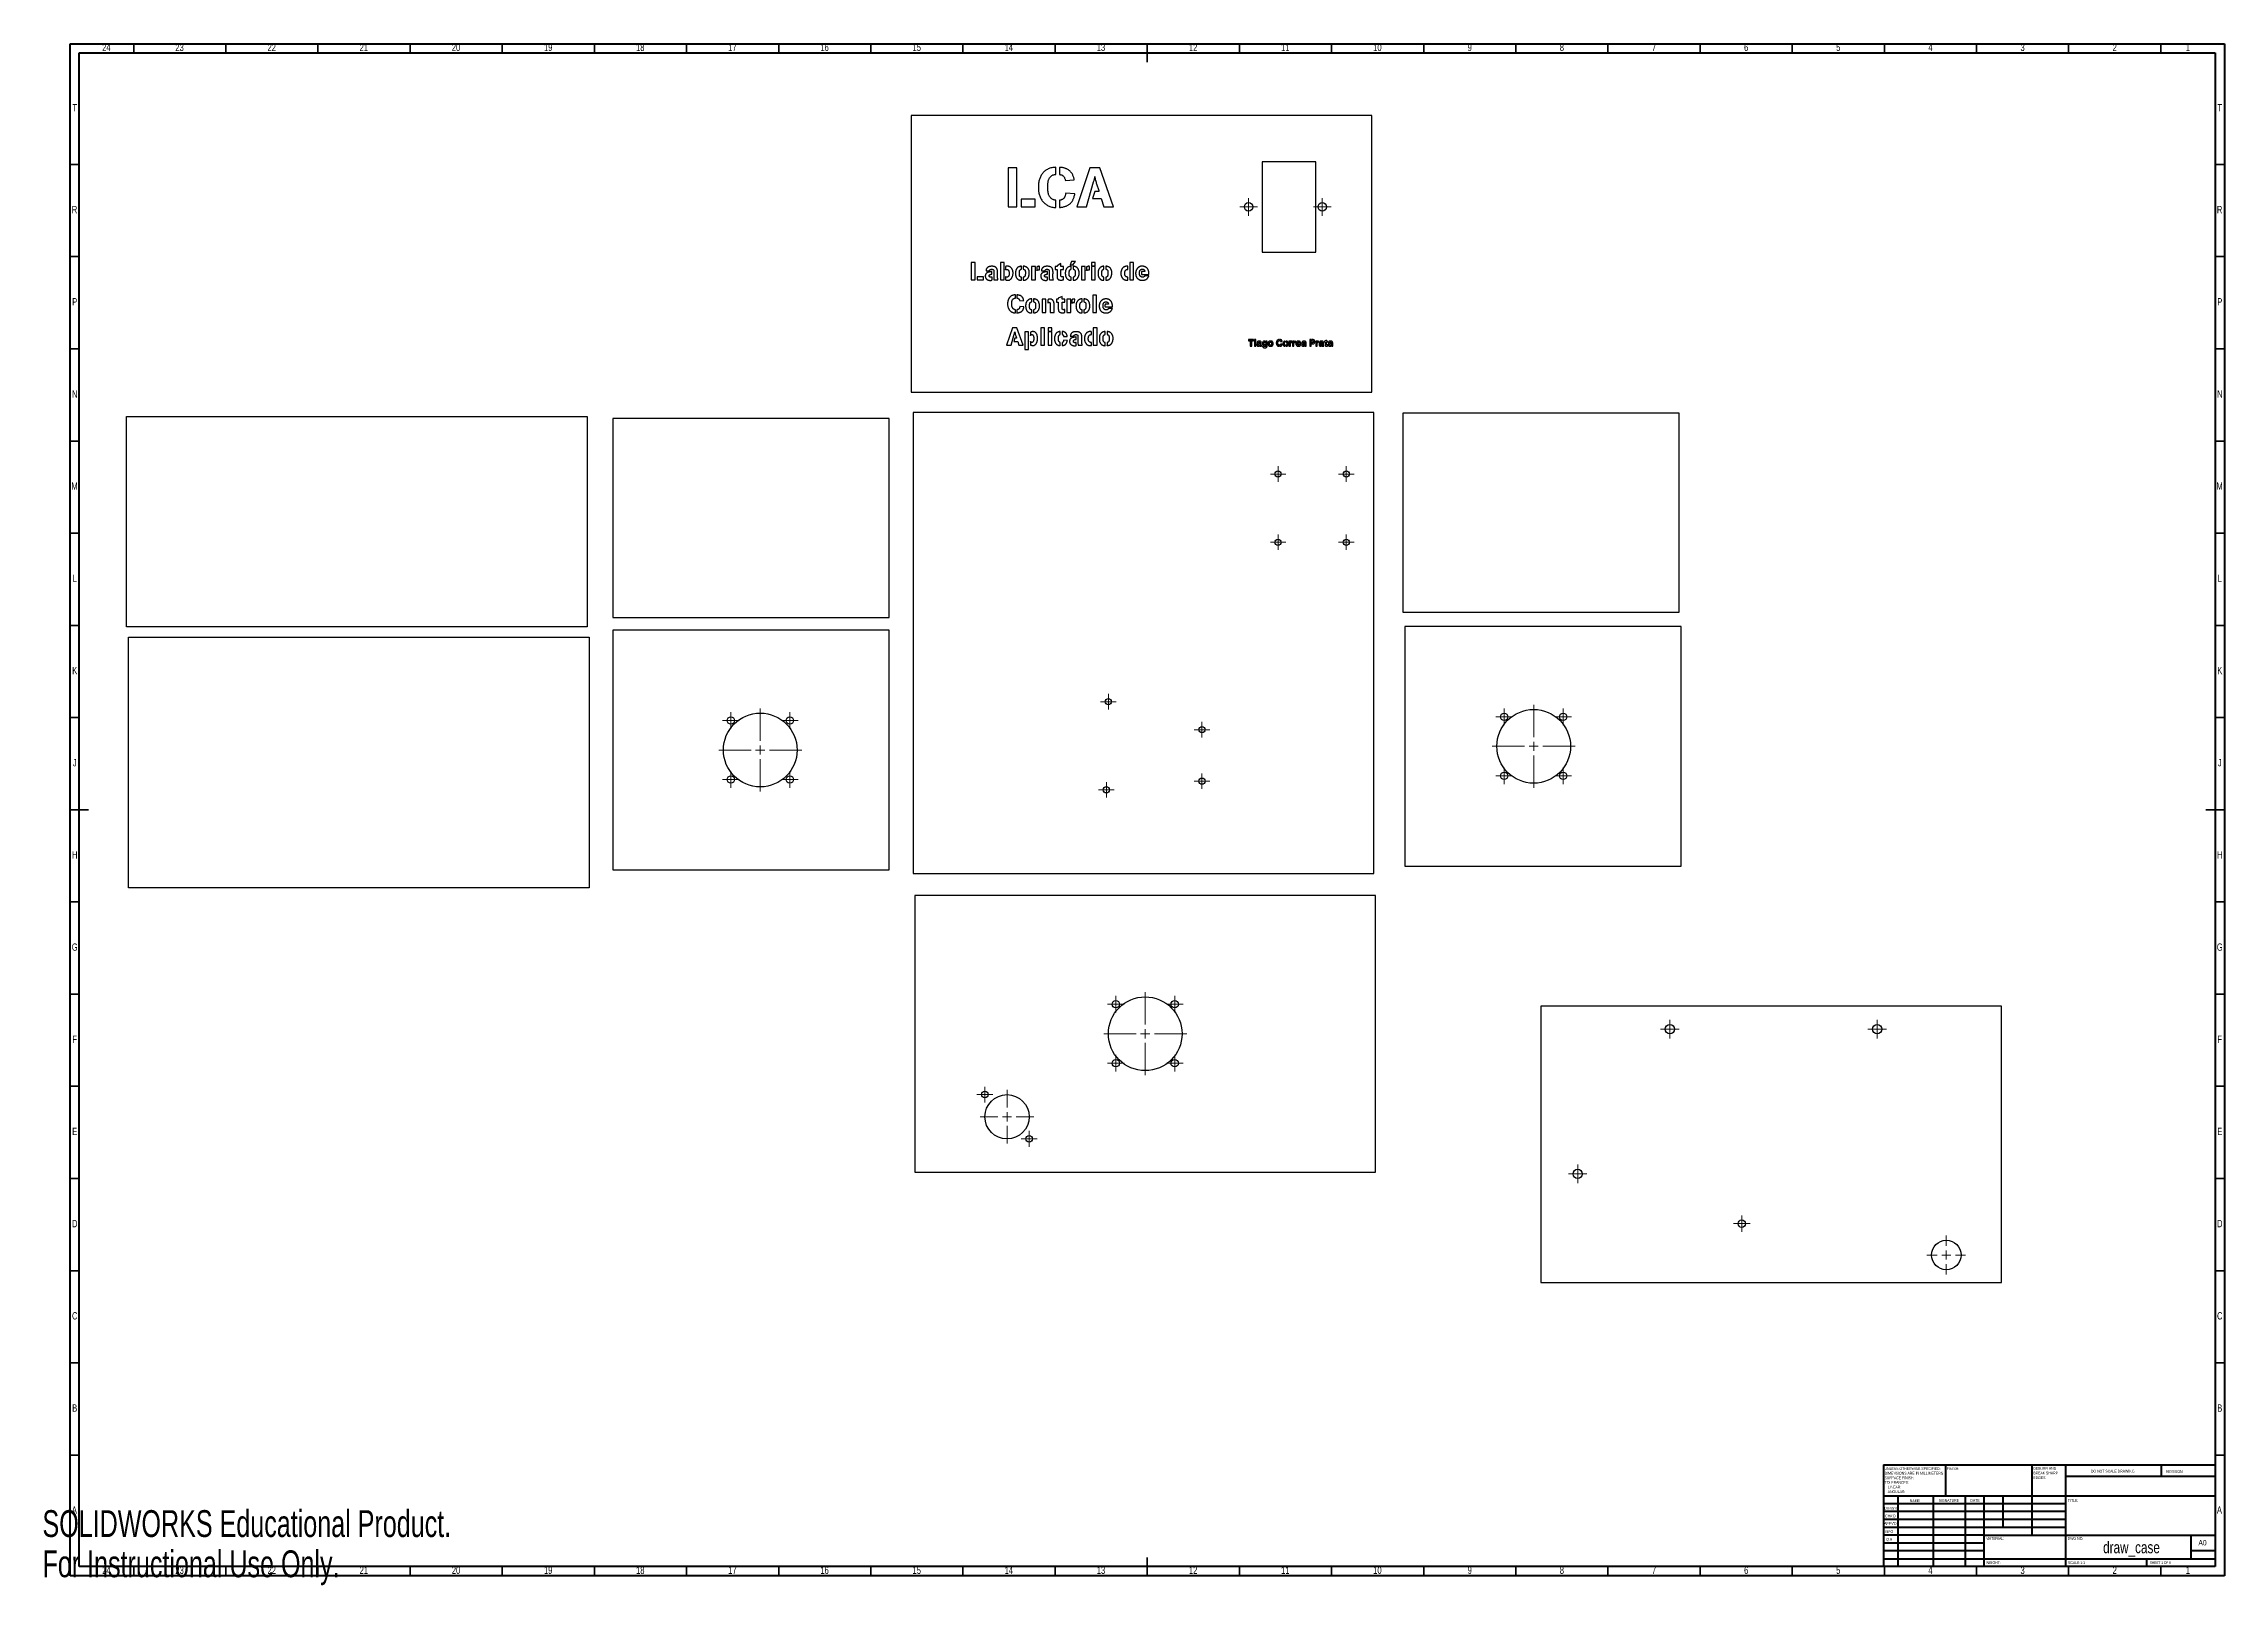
# Model space of a CAD drawing. Header units: millimetres. Extents: x 1 to 1184, y 0 to 836.
import ezdxf

# ---------------------------------------------------------------- set-up
doc = ezdxf.new("R2010")
doc.units = ezdxf.units.MM
doc.styles.add('SLDTEXTSTYLE0', font='TXT', dxfattribs={"width": 0.75})
doc.styles.add('SLDTEXTSTYLE1', font='TXT', dxfattribs={"width": 0.686449})
doc.styles.add('SLDTEXTSTYLE2', font='TXT', dxfattribs={"width": 0.6875})
doc.styles.add('SLDTEXTSTYLE3', font='TXT', dxfattribs={"width": 0.7})

msp = doc.modelspace()

# ---------------------------------------------------------------- texts
at = {"color": 7, "linetype": 'Continuous', "lineweight": 0}
for s, insert, char_height, attachment_point, style in [('24', (34.7, 836), 3.97, 2, 'SLDTEXTSTYLE0'), ('23', (74.4, 836), 3.97, 2, 'SLDTEXTSTYLE0'), ('22', (124.4, 836), 3.97, 2, 'SLDTEXTSTYLE0'), ('21', (174.4, 836), 3.97, 2, 'SLDTEXTSTYLE0'), ('20', (224.4, 836), 3.97, 2, 'SLDTEXTSTYLE0'), ('19', (274.4, 836), 3.97, 2, 'SLDTEXTSTYLE0'), ('18', (324.4, 836), 3.97, 2, 'SLDTEXTSTYLE0'), ('17', (374.4, 836), 3.97, 2, 'SLDTEXTSTYLE0'), ('16', (424.4, 836), 3.97, 2, 'SLDTEXTSTYLE0'), ('15', (474.4, 836), 3.97, 2, 'SLDTEXTSTYLE0'), ('14', (524.4, 836), 3.97, 2, 'SLDTEXTSTYLE0'), ('13', (574.4, 836), 3.97, 2, 'SLDTEXTSTYLE0'), ('12', (624.4, 836), 3.97, 2, 'SLDTEXTSTYLE0'), ('11', (674.4, 836), 3.97, 2, 'SLDTEXTSTYLE0'), ('10', (724.4, 836), 3.97, 2, 'SLDTEXTSTYLE0'), ('9', (774.5, 836), 3.97, 2, 'SLDTEXTSTYLE0'), ('8', (824.5, 836), 3.97, 2, 'SLDTEXTSTYLE0'), ('7', (874.5, 836), 3.97, 2, 'SLDTEXTSTYLE0'), ('6', (924.5, 836), 3.97, 2, 'SLDTEXTSTYLE0'), ('5', (974.5, 836), 3.97, 2, 'SLDTEXTSTYLE0'), ('4', (1024.5, 836), 3.97, 2, 'SLDTEXTSTYLE0'), ('3', (1074.5, 836), 3.97, 2, 'SLDTEXTSTYLE0'), ('2', (1124.5, 836), 3.97, 2, 'SLDTEXTSTYLE0'), ('1', (1164.2, 836), 3.97, 2, 'SLDTEXTSTYLE0'), ('T', (17.5, 803.2), 3.97, 2, 'SLDTEXTSTYLE0'), ('T', (1181.5, 803.2), 3.97, 2, 'SLDTEXTSTYLE0'), ('R', (17.4, 748), 3.97, 2, 'SLDTEXTSTYLE0'), ('R', (1181.4, 748), 3.97, 2, 'SLDTEXTSTYLE0'), ('P', (17.5, 698), 3.97, 2, 'SLDTEXTSTYLE0'), ('P', (1181.5, 698), 3.97, 2, 'SLDTEXTSTYLE0'), ('N', (17.5, 648), 3.97, 2, 'SLDTEXTSTYLE0'), ('N', (1181.5, 648), 3.97, 2, 'SLDTEXTSTYLE0'), ('M', (17.4, 598), 3.97, 2, 'SLDTEXTSTYLE0'), ('M', (1181.4, 598), 3.97, 2, 'SLDTEXTSTYLE0'), ('L', (17.5, 548), 3.97, 2, 'SLDTEXTSTYLE0'), ('L', (1181.5, 548), 3.97, 2, 'SLDTEXTSTYLE0'), ('K', (17.5, 498), 3.97, 2, 'SLDTEXTSTYLE0'), ('K', (1181.5, 498), 3.97, 2, 'SLDTEXTSTYLE0'), ('J', (17.5, 448), 3.97, 2, 'SLDTEXTSTYLE0'), ('J', (1181.5, 448), 3.97, 2, 'SLDTEXTSTYLE0'), ('H', (17.5, 398), 3.97, 2, 'SLDTEXTSTYLE0'), ('H', (1181.5, 398), 3.97, 2, 'SLDTEXTSTYLE0'), ('G', (17.5, 348), 3.97, 2, 'SLDTEXTSTYLE0'), ('G', (1181.5, 348), 3.97, 2, 'SLDTEXTSTYLE0'), ('F', (17.5, 298), 3.97, 2, 'SLDTEXTSTYLE0'), ('F', (1181.5, 298), 3.97, 2, 'SLDTEXTSTYLE0'), ('E', (17.5, 248), 3.97, 2, 'SLDTEXTSTYLE0'), ('E', (1181.5, 248), 3.97, 2, 'SLDTEXTSTYLE0'), ('D', (17.5, 198), 3.97, 2, 'SLDTEXTSTYLE0'), ('D', (1181.5, 198), 3.97, 2, 'SLDTEXTSTYLE0'), ('C', (17.5, 148), 3.97, 2, 'SLDTEXTSTYLE0'), ('C', (1181.5, 148), 3.97, 2, 'SLDTEXTSTYLE0'), ('B', (17.5, 98), 3.97, 2, 'SLDTEXTSTYLE0'), ('B', (1181.5, 98), 3.97, 2, 'SLDTEXTSTYLE0'), ('FINISH:', (1033.4, 63.9), 1.5, 1, 'SLDTEXTSTYLE0'), ('DO NOT SCALE DRAWING', (1111.6, 62.5), 1.5, 1, 'SLDTEXTSTYLE0'), ('REVISION', (1152.3, 62.3), 1.5, 1, 'SLDTEXTSTYLE0'), ('A', (17.3, 42.7), 3.97, 2, 'SLDTEXTSTYLE0'), ('DRAWN', (999.6, 42.4), 1.5, 1, 'SLDTEXTSTYLE1'), ("CHK'D", (999.9, 38.2), 1.5, 1, 'SLDTEXTSTYLE0'), ('NAME', (1013.3, 46.5), 1.5, 1, 'SLDTEXTSTYLE0'), ('SIGNATURE', (1029, 46.6), 1.5, 1, 'SLDTEXTSTYLE0'), ('DATE', (1046.2, 46.6), 1.5, 1, 'SLDTEXTSTYLE0'), ('TITLE:', (1099.1, 46.6), 1.5, 1, 'SLDTEXTSTYLE0'), ('A', (1181.3, 42.7), 3.97, 2, 'SLDTEXTSTYLE0'), ("APPV'D", (999.4, 34.1), 1.5, 1, 'SLDTEXTSTYLE0'), ('MFG', (1000.1, 29.7), 1.5, 1, 'SLDTEXTSTYLE0'), ('Q.A', (1000.5, 25.5), 1.5, 1, 'SLDTEXTSTYLE0'), ('MATERIAL:', (1054.6, 26), 1.5, 1, 'SLDTEXTSTYLE0'), ('DWG NO.', (1099, 26), 1.5, 1, 'SLDTEXTSTYLE0'), ('draw_case', (1133.6, 23.6), 6.35, 2, 'SLDTEXTSTYLE0'), ('A0', (1169.9, 24.4), 2.91, 1, 'SLDTEXTSTYLE0'), ('WEIGHT:', (1054.6, 12.9), 1.5, 1, 'SLDTEXTSTYLE0'), ('SCALE:1:1', (1099.1, 12.9), 1.5, 1, 'SLDTEXTSTYLE0'), ('SHEET 1 OF 6', (1143.5, 12.9), 1.5, 1, 'SLDTEXTSTYLE2'), ('24', (34.7, 10), 3.97, 2, 'SLDTEXTSTYLE0'), ('23', (74.4, 10), 3.97, 2, 'SLDTEXTSTYLE0'), ('22', (124.4, 10), 3.97, 2, 'SLDTEXTSTYLE0'), ('21', (174.4, 10), 3.97, 2, 'SLDTEXTSTYLE0'), ('20', (224.4, 10), 3.97, 2, 'SLDTEXTSTYLE0'), ('19', (274.4, 10), 3.97, 2, 'SLDTEXTSTYLE0'), ('18', (324.4, 10), 3.97, 2, 'SLDTEXTSTYLE0'), ('17', (374.4, 10), 3.97, 2, 'SLDTEXTSTYLE0'), ('16', (424.4, 10), 3.97, 2, 'SLDTEXTSTYLE0'), ('15', (474.4, 10), 3.97, 2, 'SLDTEXTSTYLE0'), ('14', (524.4, 10), 3.97, 2, 'SLDTEXTSTYLE0'), ('13', (574.4, 10), 3.97, 2, 'SLDTEXTSTYLE0'), ('12', (624.4, 10), 3.97, 2, 'SLDTEXTSTYLE0'), ('11', (674.4, 10), 3.97, 2, 'SLDTEXTSTYLE0'), ('10', (724.4, 10), 3.97, 2, 'SLDTEXTSTYLE0'), ('9', (774.5, 10), 3.97, 2, 'SLDTEXTSTYLE0'), ('8', (824.5, 10), 3.97, 2, 'SLDTEXTSTYLE0'), ('7', (874.5, 10), 3.97, 2, 'SLDTEXTSTYLE0'), ('6', (924.5, 10), 3.97, 2, 'SLDTEXTSTYLE0'), ('5', (974.5, 10), 3.97, 2, 'SLDTEXTSTYLE0'), ('4', (1024.5, 10), 3.97, 2, 'SLDTEXTSTYLE0'), ('3', (1074.5, 10), 3.97, 2, 'SLDTEXTSTYLE0'), ('2', (1124.5, 10), 3.97, 2, 'SLDTEXTSTYLE0'), ('1', (1164.2, 10), 3.97, 2, 'SLDTEXTSTYLE0')]:
    msp.add_mtext(s, dxfattribs=dict(at, insert=insert, char_height=char_height, attachment_point=attachment_point, style=style))
at = {"color": 7, "linetype": 'Continuous', "char_height": 14.549, "attachment_point": 1, "style": 'SLDTEXTSTYLE3'}
for s, insert in [('SOLIDWORKS Educational Product.', (0, 40.6)), ('For Instructional Use Only.', (0, 18.8))]:
    msp.add_mtext(s, dxfattribs=dict(at, insert=insert))

# ---------------------------------------------------------------- blocks, each defined once
blk = doc.blocks.new('SW_NOTE_0')
at = {"color": 0, "linetype": 'Continuous', "lineweight": 0, "char_height": 1.5, "attachment_point": 1, "style": 'SLDTEXTSTYLE0'}
for s, insert in [('UNLESS OTHERWISE SPECIFIED:', (0, 1.9)), ('TOLERANCES:', (0, -5.6)), ('DIMENSIONS ARE IN MILLIMETERS', (0, -0.6)), ('SURFACE FINISH:', (0, -3.1)), ('ANGULAR:', (1.7, -10.6)), ('LINEAR:', (1.7, -8.1))]:
    blk.add_mtext(s, dxfattribs=dict(at, insert=insert))
blk = doc.blocks.new('SW_NOTE_1')
at = {"color": 0, "linetype": 'Continuous', "lineweight": 0, "char_height": 1.5, "attachment_point": 1, "style": 'SLDTEXTSTYLE0'}
for s, insert in [('DEBURR AND', (0, 1.9)), ('BREAK SHARP', (0, -0.6)), ('EDGES', (0, -3.1))]:
    blk.add_mtext(s, dxfattribs=dict(at, insert=insert))
blk = doc.blocks.new('SW_CENTERMARKSYMBOL_0')
at = {"color": 0, "linetype": 'Continuous', "lineweight": 0}
for p, q in [((0, 5), (0, 22.5)), ((-5, 0), (-22.5, 0)), ((0, 0), (-2.5, 0)), ((0, 0), (0, 2.5)), ((0, 0), (0, -2.5)), ((0, 0), (2.5, 0)), ((5, 0), (22.5, 0)), ((0, -5), (0, -22.5))]:
    blk.add_line(p, q, dxfattribs=at)
blk = doc.blocks.new('SW_CENTERMARKSYMBOL_1')
at = {"color": 0, "linetype": 'Continuous', "lineweight": 0}
for p, q in [((-2.5, 0), (-4.5, 0)), ((0, 0), (-2.5, 0)), ((0, 2.5), (0, 4.5)), ((0, 0), (0, 2.5)), ((0, 0), (0, -2.5)), ((0, 0), (2.5, 0)), ((2.5, 0), (4.5, 0)), ((0, -2.5), (0, -4.5))]:
    blk.add_line(p, q, dxfattribs=at)
blk = doc.blocks.new('SW_CENTERMARKSYMBOL_2')
at = {"color": 0, "linetype": 'Continuous', "lineweight": 0}
for p, q in [((-2.5, 0), (-4.5, 0)), ((0, 0), (-2.5, 0)), ((0, 2.5), (0, 4.5)), ((0, 0), (0, 2.5)), ((0, 0), (0, -2.5)), ((0, 0), (2.5, 0)), ((2.5, 0), (4.5, 0)), ((0, -2.5), (0, -4.5))]:
    blk.add_line(p, q, dxfattribs=at)
blk = doc.blocks.new('SW_CENTERMARKSYMBOL_3')
at = {"color": 0, "linetype": 'Continuous', "lineweight": 0}
for p, q in [((-2.5, 0), (-4.5, 0)), ((0, 0), (-2.5, 0)), ((0, 2.5), (0, 4.5)), ((0, 0), (0, 2.5)), ((0, 0), (0, -2.5)), ((0, 0), (2.5, 0)), ((2.5, 0), (4.5, 0)), ((0, -2.5), (0, -4.5))]:
    blk.add_line(p, q, dxfattribs=at)
blk = doc.blocks.new('SW_CENTERMARKSYMBOL_4')
at = {"color": 0, "linetype": 'Continuous', "lineweight": 0}
for p, q in [((-2.5, 0), (-4.5, 0)), ((0, 0), (-2.5, 0)), ((0, 2.5), (0, 4.5)), ((0, 0), (0, 2.5)), ((0, 0), (0, -2.5)), ((0, 0), (2.5, 0)), ((2.5, 0), (4.5, 0)), ((0, -2.5), (0, -4.5))]:
    blk.add_line(p, q, dxfattribs=at)
blk = doc.blocks.new('SW_CENTERMARKSYMBOL_5')
at = {"color": 0, "linetype": 'Continuous', "lineweight": 0}
for p, q in [((0, 5), (0, 14.5)), ((-5, 0), (-14.5, 0)), ((0, 0), (-2.5, 0)), ((0, 0), (0, 2.5)), ((0, 0), (0, -2.5)), ((0, 0), (2.5, 0)), ((5, 0), (14.5, 0)), ((0, -5), (0, -14.5))]:
    blk.add_line(p, q, dxfattribs=at)
blk = doc.blocks.new('SW_CENTERMARKSYMBOL_6')
at = {"color": 0, "linetype": 'Continuous', "lineweight": 0}
for p, q in [((-2.5, 0), (-4.3, 0)), ((0, 0), (-2.5, 0)), ((0, 2.5), (0, 4.3)), ((0, 0), (0, 2.5)), ((0, 0), (0, -2.5)), ((0, 0), (2.5, 0)), ((2.5, 0), (4.3, 0)), ((0, -2.5), (0, -4.3))]:
    blk.add_line(p, q, dxfattribs=at)
blk = doc.blocks.new('SW_CENTERMARKSYMBOL_7')
at = {"color": 0, "linetype": 'Continuous', "lineweight": 0}
for p, q in [((-2.5, 0), (-4.3, 0)), ((0, 0), (-2.5, 0)), ((0, 2.5), (0, 4.3)), ((0, 0), (0, 2.5)), ((0, 0), (0, -2.5)), ((0, 0), (2.5, 0)), ((2.5, 0), (4.3, 0)), ((0, -2.5), (0, -4.3))]:
    blk.add_line(p, q, dxfattribs=at)
blk = doc.blocks.new('SW_CENTERMARKSYMBOL_8')
at = {"color": 0, "linetype": 'Continuous', "lineweight": 0}
for p, q in [((-2.5, 0), (-4.8, 0)), ((0, 0), (-2.5, 0)), ((0, 2.5), (0, 4.8)), ((0, 0), (0, 2.5)), ((0, 0), (0, -2.5)), ((0, 0), (2.5, 0)), ((2.5, 0), (4.8, 0)), ((0, -2.5), (0, -4.8))]:
    blk.add_line(p, q, dxfattribs=at)
blk = doc.blocks.new('SW_CENTERMARKSYMBOL_9')
at = {"color": 0, "linetype": 'Continuous', "lineweight": 0}
for p, q in [((-2.5, 0), (-4.8, 0)), ((0, 0), (-2.5, 0)), ((0, 2.5), (0, 4.8)), ((0, 0), (0, 2.5)), ((0, 0), (0, -2.5)), ((0, 0), (2.5, 0)), ((2.5, 0), (4.8, 0)), ((0, -2.5), (0, -4.8))]:
    blk.add_line(p, q, dxfattribs=at)
blk = doc.blocks.new('SW_CENTERMARKSYMBOL_10')
at = {"color": 0, "linetype": 'Continuous', "lineweight": 0}
for p, q in [((0, 5), (0, 22.5)), ((-5, 0), (-22.5, 0)), ((0, 0), (-2.5, 0)), ((0, 0), (0, 2.5)), ((0, 0), (2.5, 0)), ((0, 0), (0, -2.5)), ((5, 0), (22.5, 0)), ((0, -5), (0, -22.5))]:
    blk.add_line(p, q, dxfattribs=at)
blk = doc.blocks.new('SW_CENTERMARKSYMBOL_11')
at = {"color": 0, "linetype": 'Continuous', "lineweight": 0}
for p, q in [((-2.5, 0), (-4.5, 0)), ((0, 0), (-2.5, 0)), ((0, 2.5), (0, 4.5)), ((0, 0), (0, 2.5)), ((0, 0), (2.5, 0)), ((0, 0), (0, -2.5)), ((2.5, 0), (4.5, 0)), ((0, -2.5), (0, -4.5))]:
    blk.add_line(p, q, dxfattribs=at)
blk = doc.blocks.new('SW_CENTERMARKSYMBOL_12')
at = {"color": 0, "linetype": 'Continuous', "lineweight": 0}
for p, q in [((-2.5, 0), (-4.5, 0)), ((0, 0), (-2.5, 0)), ((0, 2.5), (0, 4.5)), ((0, 0), (0, 2.5)), ((0, 0), (2.5, 0)), ((0, 0), (0, -2.5)), ((2.5, 0), (4.5, 0)), ((0, -2.5), (0, -4.5))]:
    blk.add_line(p, q, dxfattribs=at)
blk = doc.blocks.new('SW_CENTERMARKSYMBOL_13')
at = {"color": 0, "linetype": 'Continuous', "lineweight": 0}
for p, q in [((-2.5, 0), (-4.5, 0)), ((0, 0), (-2.5, 0)), ((0, 2.5), (0, 4.5)), ((0, 0), (0, 2.5)), ((0, 0), (2.5, 0)), ((0, 0), (0, -2.5)), ((0, -2.5), (0, -4.5)), ((2.5, 0), (4.5, 0))]:
    blk.add_line(p, q, dxfattribs=at)
blk = doc.blocks.new('SW_CENTERMARKSYMBOL_14')
at = {"color": 0, "linetype": 'Continuous', "lineweight": 0}
for p, q in [((-2.5, 0), (-4.5, 0)), ((0, 0), (-2.5, 0)), ((0, 2.5), (0, 4.5)), ((0, 0), (0, 2.5)), ((0, 0), (2.5, 0)), ((0, 0), (0, -2.5)), ((2.5, 0), (4.5, 0)), ((0, -2.5), (0, -4.5))]:
    blk.add_line(p, q, dxfattribs=at)
blk = doc.blocks.new('SW_CENTERMARKSYMBOL_15')
at = {"color": 0, "linetype": 'Continuous', "lineweight": 0}
for p, q in [((0, 5), (0, 22.5)), ((-5, 0), (-22.5, 0)), ((0, 0), (-2.5, 0)), ((0, 0), (0, 2.5)), ((0, 0), (0, -2.5)), ((0, 0), (2.5, 0)), ((5, 0), (22.5, 0)), ((0, -5), (0, -22.5))]:
    blk.add_line(p, q, dxfattribs=at)
blk = doc.blocks.new('SW_CENTERMARKSYMBOL_16')
at = {"color": 0, "linetype": 'Continuous', "lineweight": 0}
for p, q in [((-2.5, 0), (-4.5, 0)), ((0, 0), (-2.5, 0)), ((0, 2.5), (0, 4.5)), ((0, 0), (0, 2.5)), ((0, 0), (0, -2.5)), ((0, 0), (2.5, 0)), ((2.5, 0), (4.5, 0)), ((0, -2.5), (0, -4.5))]:
    blk.add_line(p, q, dxfattribs=at)
blk = doc.blocks.new('SW_CENTERMARKSYMBOL_17')
at = {"color": 0, "linetype": 'Continuous', "lineweight": 0}
for p, q in [((0, 0), (-2.5, 0)), ((0, 2.5), (0, 4.5)), ((0, 0), (0, 2.5)), ((0, 0), (0, -2.5)), ((0, 0), (2.5, 0)), ((2.5, 0), (4.5, 0)), ((-2.5, 0), (-4.5, 0)), ((0, -2.5), (0, -4.5))]:
    blk.add_line(p, q, dxfattribs=at)
blk = doc.blocks.new('SW_CENTERMARKSYMBOL_18')
at = {"color": 0, "linetype": 'Continuous', "lineweight": 0}
for p, q in [((-2.5, 0), (-4.5, 0)), ((0, 0), (-2.5, 0)), ((0, 2.5), (0, 4.5)), ((0, 0), (0, 2.5)), ((0, 0), (0, -2.5)), ((0, 0), (2.5, 0)), ((2.5, 0), (4.5, 0)), ((0, -2.5), (0, -4.5))]:
    blk.add_line(p, q, dxfattribs=at)
blk = doc.blocks.new('SW_CENTERMARKSYMBOL_19')
at = {"color": 0, "linetype": 'Continuous', "lineweight": 0}
for p, q in [((-2.5, 0), (-4.5, 0)), ((0, 0), (-2.5, 0)), ((0, 2.5), (0, 4.5)), ((0, 0), (0, 2.5)), ((0, 0), (0, -2.5)), ((0, 0), (2.5, 0)), ((2.5, 0), (4.5, 0)), ((0, -2.5), (0, -4.5))]:
    blk.add_line(p, q, dxfattribs=at)
blk = doc.blocks.new('SW_CENTERMARKSYMBOL_20')
at = {"color": 0, "linetype": 'Continuous', "lineweight": 0}
for p, q in [((-5, 0), (-10.5, 0)), ((0, 0), (-2.5, 0)), ((0, 5), (0, 10.5)), ((0, 0), (0, 2.5)), ((0, 0), (0, -2.5)), ((0, 0), (2.5, 0)), ((5, 0), (10.5, 0)), ((0, -5), (0, -10.5))]:
    blk.add_line(p, q, dxfattribs=at)
blk = doc.blocks.new('SW_CENTERMARKSYMBOL_21')
at = {"color": 0, "linetype": 'Continuous', "lineweight": 0}
for p, q in [((-2.5, 0), (-5, 0)), ((0, 0), (-2.5, 0)), ((0, 2.5), (0, 5)), ((0, 0), (0, 2.5)), ((0, 0), (0, -2.5)), ((0, 0), (2.5, 0)), ((2.5, 0), (5, 0)), ((0, -2.5), (0, -5))]:
    blk.add_line(p, q, dxfattribs=at)
blk = doc.blocks.new('SW_CENTERMARKSYMBOL_22')
at = {"color": 0, "linetype": 'Continuous', "lineweight": 0}
for p, q in [((-2.5, 0), (-5, 0)), ((0, 0), (-2.5, 0)), ((0, 2.5), (0, 5)), ((0, 0), (0, 2.5)), ((0, 0), (0, -2.5)), ((0, 0), (2.5, 0)), ((2.5, 0), (5, 0)), ((0, -2.5), (0, -5))]:
    blk.add_line(p, q, dxfattribs=at)
blk = doc.blocks.new('SW_CENTERMARKSYMBOL_23')
at = {"color": 0, "linetype": 'Continuous', "lineweight": 0}
for p, q in [((-2.5, 0), (-5, 0)), ((0, 0), (-2.5, 0)), ((0, 2.5), (0, 5)), ((0, 0), (0, 2.5)), ((0, 0), (0, -2.5)), ((0, 0), (2.5, 0)), ((2.5, 0), (5, 0)), ((0, -2.5), (0, -5))]:
    blk.add_line(p, q, dxfattribs=at)
blk = doc.blocks.new('SW_CENTERMARKSYMBOL_24')
at = {"color": 0, "linetype": 'Continuous', "lineweight": 0}
for p, q in [((-2.5, 0), (-4.5, 0)), ((0, 0), (-2.5, 0)), ((0, 2.5), (0, 4.5)), ((0, 0), (0, 2.5)), ((0, 0), (0, -2.5)), ((0, 0), (2.5, 0)), ((2.5, 0), (4.5, 0)), ((0, -2.5), (0, -4.5))]:
    blk.add_line(p, q, dxfattribs=at)
blk = doc.blocks.new('SW_CENTERMARKSYMBOL_25')
at = {"color": 0, "linetype": 'Continuous', "lineweight": 0}
for p, q in [((-2.5, 0), (-4.2, 0)), ((0, 0), (-2.5, 0)), ((0, 2.5), (0, 4.2)), ((0, 0), (0, 2.5)), ((0, 0), (0, -2.5)), ((0, 0), (2.5, 0)), ((2.5, 0), (4.2, 0)), ((0, -2.5), (0, -4.2))]:
    blk.add_line(p, q, dxfattribs=at)
blk = doc.blocks.new('SW_CENTERMARKSYMBOL_26')
at = {"color": 0, "linetype": 'Continuous', "lineweight": 0}
for p, q in [((-2.5, 0), (-4.2, 0)), ((0, 0), (-2.5, 0)), ((0, 2.5), (0, 4.2)), ((0, 0), (0, 2.5)), ((0, 0), (0, -2.5)), ((0, 0), (2.5, 0)), ((2.5, 0), (4.2, 0)), ((0, -2.5), (0, -4.2))]:
    blk.add_line(p, q, dxfattribs=at)
blk = doc.blocks.new('SW_CENTERMARKSYMBOL_27')
at = {"color": 0, "linetype": 'Continuous', "lineweight": 0}
for p, q in [((-2.5, 0), (-4.2, 0)), ((0, 0), (-2.5, 0)), ((0, 2.5), (0, 4.2)), ((0, 0), (0, 2.5)), ((0, 0), (0, -2.5)), ((0, 0), (2.5, 0)), ((2.5, 0), (4.2, 0)), ((0, -2.5), (0, -4.2))]:
    blk.add_line(p, q, dxfattribs=at)
blk = doc.blocks.new('SW_CENTERMARKSYMBOL_28')
at = {"color": 0, "linetype": 'Continuous', "lineweight": 0}
for p, q in [((-2.5, 0), (-4.2, 0)), ((0, 0), (-2.5, 0)), ((0, 2.5), (0, 4.2)), ((0, 0), (0, 2.5)), ((0, 0), (0, -2.5)), ((0, 0), (2.5, 0)), ((2.5, 0), (4.2, 0)), ((0, -2.5), (0, -4.2))]:
    blk.add_line(p, q, dxfattribs=at)
blk = doc.blocks.new('SW_CENTERMARKSYMBOL_29')
at = {"color": 0, "linetype": 'Continuous', "lineweight": 0}
for p, q in [((-2.5, 0), (-4.2, 0)), ((0, 0), (-2.5, 0)), ((0, 2.5), (0, 4.2)), ((0, 0), (0, 2.5)), ((0, 0), (0, -2.5)), ((0, 0), (2.5, 0)), ((2.5, 0), (4.2, 0)), ((0, -2.5), (0, -4.2))]:
    blk.add_line(p, q, dxfattribs=at)
blk = doc.blocks.new('SW_CENTERMARKSYMBOL_30')
at = {"color": 0, "linetype": 'Continuous', "lineweight": 0}
for p, q in [((-2.5, 0), (-4.2, 0)), ((0, 0), (-2.5, 0)), ((0, 2.5), (0, 4.2)), ((0, 0), (0, 2.5)), ((0, 0), (0, -2.5)), ((0, 0), (2.5, 0)), ((2.5, 0), (4.2, 0)), ((0, -2.5), (0, -4.2))]:
    blk.add_line(p, q, dxfattribs=at)
blk = doc.blocks.new('SW_CENTERMARKSYMBOL_31')
at = {"color": 0, "linetype": 'Continuous', "lineweight": 0}
for p, q in [((-2.5, 0), (-4.2, 0)), ((0, 0), (-2.5, 0)), ((0, 2.5), (0, 4.2)), ((0, 0), (0, 2.5)), ((0, 0), (0, -2.5)), ((0, 0), (2.5, 0)), ((2.5, 0), (4.2, 0)), ((0, -2.5), (0, -4.2))]:
    blk.add_line(p, q, dxfattribs=at)
blk = doc.blocks.new('SW_CENTERMARKSYMBOL_32')
at = {"color": 0, "linetype": 'Continuous', "lineweight": 0}
for p, q in [((-2.5, 0), (-4.2, 0)), ((0, 0), (-2.5, 0)), ((0, 2.5), (0, 4.2)), ((0, 0), (0, 2.5)), ((0, 0), (0, -2.5)), ((0, 0), (2.5, 0)), ((2.5, 0), (4.2, 0)), ((0, -2.5), (0, -4.2))]:
    blk.add_line(p, q, dxfattribs=at)

# ---------------------------------------------------------------- linework, layer by layer
at = {"color": 7, "linetype": 'Continuous', "lineweight": 70}
for p, q in [((15, 5), (15, 836)), ((15, 836), (1184, 836)), ((20, 10), (20, 831)), ((20, 831), (1179, 831)), ((1179, 831), (1179, 10)), ((1184, 836), (1184, 5)), ((1184, 5), (15, 5)), ((1179, 10), (20, 10))]:
    msp.add_line(p, q, dxfattribs=at)
at = {"color": 7, "linetype": 'Continuous', "lineweight": 35}
for p, q in [((49.5, 831), (49.5, 836)), ((99.5, 831), (99.5, 836)), ((149.5, 831), (149.5, 836)), ((199.5, 831), (199.5, 836)), ((249.5, 831), (249.5, 836)), ((299.5, 831), (299.5, 836)), ((349.5, 831), (349.5, 836)), ((399.5, 831), (399.5, 836)), ((449.5, 831), (449.5, 836)), ((499.5, 831), (499.5, 836)), ((549.5, 831), (549.5, 836)), ((599.5, 836), (599.5, 826)), ((599.5, 831), (599.5, 836)), ((649.5, 831), (649.5, 836)), ((699.5, 831), (699.5, 836)), ((749.5, 831), (749.5, 836)), ((799.5, 831), (799.5, 836)), ((849.5, 831), (849.5, 836)), ((899.5, 831), (899.5, 836)), ((949.5, 831), (949.5, 836)), ((999.5, 831), (999.5, 836)), ((1049.5, 831), (1049.5, 836)), ((1099.5, 831), (1099.5, 836)), ((1149.5, 831), (1149.5, 836)), ((20, 770.5), (15, 770.5)), ((1179, 770.5), (1184, 770.5)), ((20, 720.5), (15, 720.5)), ((1179, 720.5), (1184, 720.5)), ((20, 670.5), (15, 670.5)), ((1179, 670.5), (1184, 670.5)), ((20, 620.5), (15, 620.5)), ((1179, 620.5), (1184, 620.5)), ((20, 570.5), (15, 570.5)), ((1179, 570.5), (1184, 570.5)), ((20, 520.5), (15, 520.5)), ((1179, 520.5), (1184, 520.5)), ((20, 470.5), (15, 470.5)), ((1179, 470.5), (1184, 470.5)), ((15, 420.5), (25, 420.5)), ((20, 420.5), (15, 420.5)), ((1184, 420.5), (1174, 420.5)), ((1179, 420.5), (1184, 420.5)), ((20, 370.5), (15, 370.5)), ((1179, 370.5), (1184, 370.5)), ((20, 320.5), (15, 320.5)), ((1179, 320.5), (1184, 320.5)), ((20, 270.5), (15, 270.5)), ((1179, 270.5), (1184, 270.5)), ((20, 220.5), (15, 220.5)), ((1179, 220.5), (1184, 220.5)), ((20, 170.5), (15, 170.5)), ((1179, 170.5), (1184, 170.5)), ((20, 120.5), (15, 120.5)), ((1179, 120.5), (1184, 120.5)), ((20, 70.5), (15, 70.5)), ((1179, 70.5), (1184, 70.5)), ((599.5, 5), (599.5, 15)), ((49.5, 10), (49.5, 5)), ((99.5, 10), (99.5, 5)), ((149.5, 10), (149.5, 5)), ((199.5, 10), (199.5, 5)), ((249.5, 10), (249.5, 5)), ((299.5, 10), (299.5, 5)), ((349.5, 10), (349.5, 5)), ((399.5, 10), (399.5, 5)), ((449.5, 10), (449.5, 5)), ((499.5, 10), (499.5, 5)), ((549.5, 10), (549.5, 5)), ((599.5, 10), (599.5, 5)), ((649.5, 10), (649.5, 5)), ((699.5, 10), (699.5, 5)), ((749.5, 10), (749.5, 5)), ((799.5, 10), (799.5, 5)), ((849.5, 10), (849.5, 5)), ((899.5, 10), (899.5, 5)), ((949.5, 10), (949.5, 5)), ((999.5, 10), (999.5, 5)), ((1049.5, 10), (1049.5, 5)), ((1099.5, 10), (1099.5, 5)), ((1149.5, 10), (1149.5, 5))]:
    msp.add_line(p, q, dxfattribs=at)
at = {"color": 7, "linetype": 'Continuous', "lineweight": 25}
for p, q in [((721.4, 797), (471.4, 797)), ((471.4, 797), (471.4, 647)), ((721.4, 647), (721.4, 797)), ((690.9, 772), (661.9, 772)), ((661.9, 772), (661.9, 723)), ((690.9, 723), (690.9, 772)), ((528.8, 768.6), (524, 768.6)), ((524, 768.6), (524, 747.6)), ((528.8, 747.6), (528.8, 768.6)), ((549.9, 765.1), (549.9, 769)), ((549.9, 765.1), (549.9, 765.1)), ((551.8, 768.9), (551.8, 765.1)), ((555.1, 761.8), (559.9, 762.2)), ((568.4, 768.6), (561.2, 747.6)), ((566.5, 747.6), (570.4, 761)), ((573.8, 768.6), (568.4, 768.6)), ((581.1, 747.6), (573.8, 768.6)), ((524, 747.6), (528.8, 747.6)), ((538.7, 751.6), (531, 751.6)), ((531, 751.6), (531, 747.6)), ((531, 747.6), (538.7, 747.6)), ((538.7, 747.6), (538.7, 751.6)), ((549.9, 747.2), (549.9, 751.1)), ((551.8, 751.1), (551.9, 751.1)), ((551.9, 751.1), (551.9, 747.2)), ((560.2, 754.6), (555.3, 754.9)), ((561.2, 747.6), (566.5, 747.6)), ((571, 755.9), (569.8, 752.1)), ((569.8, 752.1), (574.5, 752.1)), ((573.3, 755.9), (571, 755.9)), ((574.5, 752.1), (575.9, 747.6)), ((575.9, 747.6), (581.1, 747.6)), ((661.9, 723), (690.9, 723)), ((506.2, 717.3), (504, 717.3)), ((504, 717.3), (504, 707.9)), ((506.2, 707.9), (506.2, 717.3)), ((512, 712.8), (513.9, 712.8)), ((515, 712.4), (515, 712.4)), ((515.1, 715.3), (515.1, 715.3)), ((515.2, 711), (515.2, 712.4)), ((516.2, 712.7), (516.2, 709)), ((521.9, 717.3), (519.8, 717.3)), ((519.8, 717.3), (519.8, 707.9)), ((521.9, 707.9), (521.9, 717.3)), ((522.6, 715.2), (522.6, 713.4)), ((531.2, 713.7), (531.2, 715.3)), ((532.2, 715.3), (532.2, 713.7)), ((538.8, 715.1), (536.7, 715.1)), ((536.7, 715.1), (536.7, 707.9)), ((538.8, 707.9), (538.8, 715.1)), ((539.5, 714.8), (539.5, 714.8)), ((539.5, 714.8), (539.5, 713)), ((541, 713.3), (541, 715.2)), ((542.1, 712.8), (544, 712.8)), ((545.1, 712.4), (545.1, 712.4)), ((545.2, 715.3), (545.2, 715.3)), ((545.3, 711), (545.3, 712.4)), ((546.3, 712.7), (546.3, 709)), ((550.6, 715.1), (549.6, 715.1)), ((549.6, 715.1), (549.6, 713.6)), ((549.6, 713.6), (550.6, 713.6)), ((552.6, 716.7), (550.6, 715.6)), ((550.6, 715.6), (550.6, 715.1)), ((550.6, 713.6), (550.6, 709.8)), ((552.6, 715.1), (552.6, 716.7)), ((554, 715.1), (552.6, 715.1)), ((552.6, 710.3), (552.6, 713.6)), ((552.6, 713.6), (554, 713.6)), ((554, 713.6), (554, 715.1)), ((558.4, 717.9), (557.7, 716)), ((557.7, 716), (559.1, 716)), ((558.3, 713.7), (558.3, 715.3)), ((560.5, 717.9), (558.4, 717.9)), ((559.1, 716), (560.5, 717.9)), ((559.3, 715.3), (559.3, 713.7)), ((565.9, 715.1), (563.8, 715.1)), ((563.8, 715.1), (563.8, 707.9)), ((565.9, 707.9), (565.9, 715.1)), ((566.5, 714.8), (566.5, 714.8)), ((566.5, 714.8), (566.5, 713)), ((568.1, 713.3), (568.1, 715.2)), ((571.2, 717.3), (569.2, 717.3)), ((569.2, 717.3), (569.2, 715.5)), ((569.2, 715.5), (571.2, 715.5)), ((571.2, 715.1), (569.2, 715.1)), ((569.2, 715.1), (569.2, 707.9)), ((571.2, 715.5), (571.2, 717.3)), ((571.2, 707.9), (571.2, 715.1)), ((576, 713.7), (576, 715.3)), ((577, 715.3), (577, 713.7)), ((589, 713.7), (589, 715.2)), ((592, 717.4), (590, 717.4)), ((590, 717.4), (590, 707.9)), ((592, 707.9), (592, 717.4)), ((598.3, 712.5), (596.4, 712.5)), ((596.4, 710.9), (600.4, 710.9)), ((600.3, 710), (598.3, 710.1)), ((600.4, 710.9), (600.4, 711.2)), ((504, 707.9), (506.2, 707.9)), ((510.6, 709.6), (507.2, 709.6)), ((507.2, 709.6), (507.2, 707.9)), ((507.2, 707.9), (510.6, 707.9)), ((510.6, 707.9), (510.6, 709.6)), ((515.3, 709.3), (515.3, 709.4)), ((516.3, 707.9), (518.5, 707.9)), ((519.8, 707.9), (521.9, 707.9)), ((522.6, 709.6), (522.6, 709.6)), ((522.6, 709.6), (522.6, 708)), ((528, 698), (528, 699.8)), ((528.8, 699.7), (528.8, 698)), ((531.2, 707.7), (531.2, 709.3)), ((532.2, 709.4), (532.2, 707.7)), ((536.7, 707.9), (538.8, 707.9)), ((545.3, 709.3), (545.3, 709.4)), ((546.4, 707.9), (548.6, 707.9)), ((553.3, 698.9), (551.2, 697.9)), ((553.3, 697.4), (553.3, 698.9)), ((554, 707.9), (554, 709.5)), ((558.3, 707.7), (558.3, 709.3)), ((559.3, 709.4), (559.3, 707.7)), ((563.8, 707.9), (565.9, 707.9)), ((569.2, 707.9), (571.2, 707.9)), ((571.9, 699.6), (569.9, 699.6)), ((569.9, 699.6), (569.9, 690.2)), ((571.9, 690.2), (571.9, 699.6)), ((576, 707.7), (576, 709.3)), ((577, 709.4), (577, 707.7)), ((589, 707.8), (589, 709.4)), ((590, 707.9), (592, 707.9)), ((527.9, 698), (528, 698)), ((528, 690), (528, 691.7)), ((528.8, 691.7), (528.8, 691.7)), ((528.8, 691.7), (528.8, 689.9)), ((530.3, 696.6), (532.5, 696.7)), ((532.6, 693.3), (530.4, 693.5)), ((536.8, 696), (536.8, 697.6)), ((536.8, 689.9), (536.8, 691.6)), ((537.8, 697.6), (537.8, 696)), ((537.8, 691.6), (537.8, 690)), ((544.5, 697.4), (542.4, 697.4)), ((542.4, 697.4), (542.4, 690.2)), ((542.4, 690.2), (544.5, 690.2)), ((544.5, 690.2), (544.5, 697.4)), ((545.5, 697), (545.5, 697)), ((545.5, 697), (545.5, 695.4)), ((546.9, 694.5), (546.9, 690.2)), ((546.9, 690.2), (549, 690.2)), ((549, 690.2), (549, 694.6)), ((551.2, 697.4), (550.2, 697.4)), ((550.2, 697.4), (550.2, 695.8)), ((550.2, 695.8), (551.2, 695.8)), ((551.2, 697.9), (551.2, 697.4)), ((551.2, 695.8), (551.2, 692.1)), ((554.7, 697.4), (553.3, 697.4)), ((553.3, 692.6), (553.3, 695.8)), ((553.3, 695.8), (554.7, 695.8)), ((554.7, 695.8), (554.7, 697.4)), ((554.7, 690.2), (554.7, 691.8)), ((558, 697.4), (555.9, 697.4)), ((555.9, 697.4), (555.9, 690.2)), ((555.9, 690.2), (558, 690.2)), ((558, 690.2), (558, 697.4)), ((558.6, 697.1), (558.6, 697.1)), ((558.6, 697.1), (558.6, 695.3)), ((560.1, 695.6), (560.2, 697.5)), ((564.1, 696), (564.1, 697.6)), ((564.1, 689.9), (564.1, 691.6)), ((565.1, 697.6), (565.1, 696)), ((565.1, 691.6), (565.1, 690)), ((569.9, 690.2), (571.9, 690.2)), ((578.5, 694.7), (576.6, 694.7)), ((576.6, 693.2), (580.6, 693.2)), ((580.6, 692.3), (578.5, 692.4)), ((580.6, 693.2), (580.6, 693.5)), ((526.4, 681.9), (523.2, 672.4)), ((525.6, 672.4), (527.3, 678.5)), ((528.8, 681.9), (526.4, 681.9)), ((527.6, 676.2), (527.1, 674.5)), ((528.6, 676.2), (527.6, 676.2)), ((532.2, 672.4), (528.8, 681.9)), ((535.1, 679.7), (533, 679.7)), ((533, 679.7), (533, 670.2)), ((535.1, 670.2), (535.1, 679.7)), ((536.1, 679.4), (536.1, 679.4)), ((536.1, 679.4), (536.1, 677.8)), ((543.7, 681.9), (541.7, 681.9)), ((541.7, 681.9), (541.7, 672.4)), ((543.7, 672.4), (543.7, 681.9)), ((547.7, 681.9), (545.7, 681.9)), ((545.7, 681.9), (545.7, 680)), ((545.7, 680), (547.7, 680)), ((547.7, 679.7), (545.7, 679.7)), ((545.7, 679.7), (545.7, 672.4)), ((547.7, 680), (547.7, 681.9)), ((547.7, 672.4), (547.7, 679.7)), ((551.3, 675.4), (551.3, 676.1)), ((552.3, 678.2), (552.3, 679.9)), ((552.3, 678.2), (552.3, 678.2)), ((553.3, 679.9), (553.3, 678.2)), ((554.1, 677.1), (556.1, 677.2)), ((556.2, 675.1), (554.2, 675.2)), ((557.7, 677.3), (559.6, 677.3)), ((560.8, 677), (560.7, 677)), ((560.8, 679.8), (560.8, 679.8)), ((560.9, 675.6), (560.9, 677)), ((561.9, 677.3), (561.9, 673.5)), ((569.2, 678.3), (569.2, 679.8)), ((572.3, 681.9), (570.2, 681.9)), ((570.2, 681.9), (570.2, 672.5)), ((572.3, 672.5), (572.3, 681.9)), ((576.7, 678.2), (576.7, 679.9)), ((577.7, 679.9), (577.7, 678.3)), ((655.1, 675.5), (654.4, 675.5)), ((654.4, 675.5), (654.4, 674.8)), ((654.4, 674.8), (655.1, 674.8)), ((655.1, 674.8), (655.1, 675.5)), ((656.2, 675.5), (655.4, 675.5)), ((655.4, 675.5), (655.4, 672)), ((656.2, 672), (656.2, 675.5)), ((657.2, 675.5), (656.5, 675.5)), ((656.5, 675.5), (656.5, 674.8)), ((656.5, 674.8), (657.2, 674.8)), ((657.2, 674.8), (657.2, 675.5)), ((658.4, 675.5), (657.7, 675.5)), ((657.7, 675.5), (657.7, 674.8)), ((657.7, 674.8), (658.4, 674.8)), ((658.4, 674.7), (657.7, 674.7)), ((657.7, 674.7), (657.7, 672)), ((658.4, 674.8), (658.4, 675.5)), ((658.4, 672), (658.4, 674.7)), ((660.3, 674.7), (660.3, 674.7)), ((663.5, 674), (663.5, 674.6)), ((664.6, 674.6), (663.8, 674.6)), ((663.8, 674.6), (663.8, 672.2)), ((664.6, 672.2), (664.6, 674.6)), ((666.3, 674.1), (666.3, 674.7)), ((666.6, 674.7), (666.6, 674.1)), ((671.1, 674.9), (671.1, 675.5)), ((671.1, 674.9), (671.1, 674.9)), ((671.5, 675.5), (671.5, 674.9)), ((674.4, 674.1), (674.4, 674.7)), ((674.8, 674.7), (674.8, 674.1)), ((677.2, 674.7), (676.4, 674.7)), ((676.4, 674.7), (676.4, 672)), ((677.2, 672), (677.2, 674.7)), ((677.5, 674.5), (677.5, 674.5)), ((677.5, 674.5), (677.5, 673.9)), ((678, 674), (678, 674.7)), ((679.1, 674.7), (678.3, 674.7)), ((678.3, 674.7), (678.3, 672)), ((679.1, 672), (679.1, 674.7)), ((679.4, 674.5), (679.4, 674.5)), ((679.4, 674.5), (679.4, 673.9)), ((679.9, 674), (679.9, 674.7)), ((684.6, 674.7), (684.6, 674.7)), ((688.5, 675.5), (687.7, 675.5)), ((687.7, 675.5), (687.7, 672)), ((688.5, 672), (688.5, 675.5)), ((689.4, 675.5), (688.8, 675.5)), ((688.8, 675.5), (688.8, 674.8)), ((688.8, 674.8), (689.2, 674.8)), ((691.7, 674.7), (690.9, 674.7)), ((690.9, 674.7), (690.9, 672)), ((691.7, 672), (691.7, 674.7)), ((691.9, 674.5), (691.9, 674.5)), ((691.9, 674.5), (691.9, 673.9)), ((692.5, 674), (692.5, 674.7)), ((694, 674.7), (694, 674.7)), ((696, 674.7), (695.7, 674.7)), ((695.7, 674.7), (695.7, 674.1)), ((696.8, 675.2), (696, 674.8)), ((696, 674.8), (696, 674.7)), ((696.8, 674.7), (696.8, 675.2)), ((697.3, 674.7), (696.8, 674.7)), ((697.3, 674.1), (697.3, 674.7)), ((699, 674.7), (699, 674.7)), ((523.2, 672.4), (525.6, 672.4)), ((527.1, 674.5), (529.2, 674.5)), ((529.2, 674.5), (529.8, 672.4)), ((529.8, 672.4), (532.2, 672.4)), ((533, 670.2), (535.1, 670.2)), ((536.1, 674.4), (536.1, 672.6)), ((541.7, 672.4), (543.7, 672.4)), ((545.7, 672.4), (547.7, 672.4)), ((552.3, 672.2), (552.3, 674)), ((553.3, 674), (553.3, 672.3)), ((561, 673.8), (561, 674)), ((562.1, 672.4), (564.2, 672.4)), ((569.2, 672.3), (569.2, 673.9)), ((570.2, 672.5), (572.3, 672.5)), ((576.7, 672.2), (576.7, 673.9)), ((577.7, 673.9), (577.7, 672.2)), ((655.4, 672), (656.2, 672)), ((657.7, 672), (658.4, 672)), ((659.1, 673.8), (659.8, 673.8)), ((660.2, 673.6), (660.2, 673.6)), ((660.3, 673.1), (660.3, 673.6)), ((660.3, 672.5), (660.3, 672.5)), ((660.7, 673.8), (660.7, 672.4)), ((660.7, 672), (661.5, 672)), ((662.9, 671.9), (662.1, 671.9)), ((662.9, 671.9), (662.9, 671.9)), ((663.5, 672.2), (663.5, 672.9)), ((666.3, 671.9), (666.3, 672.5)), ((666.6, 672.5), (666.6, 671.9)), ((671.1, 671.9), (671.1, 672.6)), ((671.5, 672.5), (671.5, 672.5)), ((671.5, 672.5), (671.5, 671.9)), ((672, 674.3), (672.8, 674.4)), ((672.9, 673.1), (672, 673.2)), ((674.4, 671.9), (674.4, 672.5)), ((674.8, 672.5), (674.8, 671.9)), ((676.4, 672), (677.2, 672)), ((678.3, 672), (679.1, 672)), ((682.1, 673.7), (681.4, 673.7)), ((681.4, 673.1), (682.9, 673.1)), ((682.8, 672.7), (682.1, 672.8)), ((682.9, 673.1), (682.9, 673.2)), ((683.4, 673.8), (684.1, 673.8)), ((684.5, 673.6), (684.5, 673.6)), ((684.6, 673.1), (684.6, 673.6)), ((684.6, 672.5), (684.6, 672.5)), ((685, 673.8), (685, 672.4)), ((685, 672), (685.8, 672)), ((687.7, 672), (688.5, 672)), ((689.1, 673.8), (688.8, 673.8)), ((688.8, 673.8), (688.8, 673.2)), ((688.8, 673.2), (689.2, 673.2)), ((690.9, 672), (691.7, 672)), ((692.9, 673.8), (693.6, 673.8)), ((694, 673.6), (694, 673.6)), ((694.1, 673.1), (694.1, 673.6)), ((694.1, 672.5), (694.1, 672.5)), ((694.4, 673.8), (694.4, 672.4)), ((694.5, 672), (695.3, 672)), ((695.7, 674.1), (696, 674.1)), ((696, 674.1), (696, 672.7)), ((696.8, 672.9), (696.8, 674.1)), ((696.8, 674.1), (697.3, 674.1)), ((697.3, 672), (697.3, 672.6)), ((697.8, 673.8), (698.5, 673.8)), ((698.9, 673.6), (698.9, 673.6)), ((699, 673.1), (699, 673.6)), ((699, 672.5), (699, 672.5)), ((699.4, 673.8), (699.4, 672.4)), ((699.4, 672), (700.2, 672)), ((471.4, 647), (721.4, 647)), ((45.6, 633.8), (295.6, 633.8)), ((45.6, 519.8), (45.6, 633.8)), ((295.6, 633.8), (295.6, 519.8)), ((309.5, 632.7), (309.5, 524.7)), ((459.5, 632.7), (309.5, 632.7)), ((459.5, 524.7), (459.5, 632.7)), ((722.4, 636), (472.4, 636)), ((472.4, 636), (472.4, 386)), ((722.4, 386), (722.4, 636)), ((738.2, 635.6), (738.2, 527.6)), ((888.2, 635.6), (738.2, 635.6)), ((888.2, 527.6), (888.2, 635.6)), ((309.5, 524.7), (459.5, 524.7)), ((738.2, 527.6), (888.2, 527.6)), ((295.6, 519.8), (45.6, 519.8)), ((46.6, 514.1), (296.6, 514.1)), ((46.6, 378.1), (46.6, 514.1)), ((296.6, 514.1), (296.6, 378.1)), ((309.5, 517.9), (309.5, 387.9)), ((459.5, 517.9), (309.5, 517.9)), ((459.5, 387.9), (459.5, 517.9)), ((739.2, 519.9), (739.2, 389.9)), ((889.2, 519.9), (739.2, 519.9)), ((889.2, 389.9), (889.2, 519.9)), ((309.5, 387.9), (459.5, 387.9)), ((472.4, 386), (722.4, 386)), ((739.2, 389.9), (889.2, 389.9)), ((296.6, 378.1), (46.6, 378.1)), ((723.4, 374), (473.4, 374)), ((473.4, 374), (473.4, 224)), ((723.4, 224), (723.4, 374)), ((1063.1, 314), (813.1, 314)), ((813.1, 314), (813.1, 164)), ((1063.1, 164), (1063.1, 314)), ((473.4, 224), (723.4, 224)), ((813.1, 164), (1063.1, 164))]:
    msp.add_line(p, q, dxfattribs=at)
at = {"color": 7, "linetype": 'Continuous', "lineweight": 50}
for p, q in [((999, 65.2), (1179, 65.2)), ((999, 65.2), (999, 10)), ((1032.8, 48.2), (1032.8, 65.2)), ((1079.6, 65.2), (1079.6, 27)), ((1097.8, 65.2), (1097.8, 10)), ((1149.8, 58.9), (1149.8, 65.2)), ((1179, 48.2), (999, 48.2)), ((1006.8, 48.2), (1006.8, 10)), ((1026, 48.2), (1026, 10)), ((1043.4, 48.2), (1043.4, 10)), ((1053.6, 10), (1053.6, 48.2)), ((1064, 31.2), (1064, 48.2)), ((1179, 58.9), (1097.8, 58.9)), ((1097.8, 44), (999, 44)), ((1097.8, 39.8), (999, 39.8)), ((1097.8, 35.5), (999, 35.5)), ((1097.8, 31.2), (999, 31.2)), ((1053.6, 27), (999, 27)), ((1053.6, 27), (1179, 27)), ((1166, 14.2), (1166, 27)), ((1053.6, 22.7), (999, 22.7)), ((1053.6, 18.5), (999, 18.5)), ((999, 14.2), (1179, 14.2)), ((1142, 10), (1142, 14.2)), ((1179, 18.5), (1166, 18.5))]:
    msp.add_line(p, q, dxfattribs=at)
at = {"color": 7, "linetype": 'Continuous', "lineweight": 25}
for centre, radius in [((654.5, 747.5), 2.3), ((694.5, 747.5), 2.3), ((670.5, 602.6), 1.7), ((707.5, 602.6), 1.7), ((670.5, 565.6), 1.7), ((707.5, 565.6), 1.7), ((578.4, 479.1), 1.7), ((809.2, 454.9), 20), ((389.5, 452.9), 20), ((373.5, 468.9), 2), ((405.5, 468.9), 2), ((629.2, 463.9), 1.7), ((793.2, 470.9), 2), ((825.2, 470.9), 2), ((373.5, 436.9), 2), ((405.5, 436.9), 2), ((793.2, 438.9), 2), ((825.2, 438.9), 2), ((577.3, 431.3), 1.7), ((629.2, 436), 1.7), ((598.4, 299), 20), ((582.4, 315), 2), ((614.4, 315), 2), ((883.1, 301.5), 2.5), ((995.6, 301.5), 2.5), ((582.4, 283), 2), ((614.4, 283), 2), ((511.4, 266), 1.8), ((523.4, 254), 12), ((535.4, 242), 1.8), ((833.1, 223), 2.5), ((922.1, 196), 2), ((1033.1, 179), 8)]:
    msp.add_circle(centre, radius, dxfattribs=at)
for points, knots in [([(549.9, 769), (549.5, 768.9), (548.8, 768.9), (547.7, 768.7), (546.7, 768.5), (545.7, 768.1), (544.9, 767.6), (544.1, 767.1), (543.4, 766.5), (542.8, 765.8), (542.2, 765), (541.7, 764.2), (541.3, 763.3), (541, 762.4), (540.7, 761.4), (540.5, 760.3), (540.4, 759.2), (540.4, 758.5), (540.4, 758.1)], [0, 0, 0, 0, 0.070922, 0.137735, 0.201926, 0.263509, 0.323242, 0.381084, 0.438632, 0.495697, 0.55316, 0.611456, 0.671544, 0.73353, 0.797258, 0.862888, 0.930267, 1, 1, 1, 1]), ([(540.4, 758.1), (540.4, 757.7), (540.4, 757), (540.5, 755.9), (540.7, 754.9), (541, 753.9), (541.3, 752.9), (541.8, 752), (542.2, 751.2), (542.8, 750.4), (543.5, 749.7), (544.2, 749.1), (545, 748.5), (545.8, 748.1), (546.7, 747.7), (547.7, 747.4), (548.8, 747.2), (549.6, 747.2), (549.9, 747.2)], [0, 0, 0, 0, 0.068663, 0.135514, 0.200673, 0.264544, 0.326967, 0.387528, 0.446418, 0.504829, 0.562814, 0.620687, 0.679279, 0.739161, 0.800704, 0.864202, 0.930185, 1, 1, 1, 1]), ([(545.5, 758), (545.5, 758.4), (545.5, 759.2), (545.6, 760.2), (545.7, 761), (545.8, 761.6), (546, 762.2), (546.2, 762.7), (546.5, 763.2), (546.8, 763.6), (547.2, 764), (547.6, 764.4), (548, 764.7), (548.6, 764.9), (549.2, 765), (549.6, 765), (549.9, 765.1)], [0, 0, 0, 0, 0.129066, 0.260822, 0.326217, 0.389367, 0.450496, 0.510184, 0.568752, 0.626108, 0.682751, 0.73978, 0.798158, 0.860157, 0.926565, 1, 1, 1, 1]), ([(549.9, 751.1), (549.7, 751.1), (549.3, 751.2), (548.7, 751.3), (548.2, 751.5), (547.7, 751.8), (547.3, 752.1), (546.9, 752.5), (546.6, 753), (546.3, 753.4), (546.1, 753.9), (545.9, 754.5), (545.8, 755), (545.6, 755.8), (545.5, 756.8), (545.5, 757.6), (545.5, 758)], [0, 0, 0, 0, 0.070625, 0.135502, 0.197444, 0.256594, 0.31497, 0.372814, 0.43121, 0.490457, 0.550949, 0.612668, 0.675698, 0.740652, 0.871403, 1, 1, 1, 1]), ([(559.9, 762.2), (559.8, 762.5), (559.7, 763), (559.5, 763.8), (559.2, 764.5), (558.9, 765.2), (558.5, 765.8), (558.1, 766.3), (557.7, 766.8), (557.2, 767.2), (556.7, 767.6), (556.1, 767.9), (555.5, 768.2), (554.9, 768.4), (554.2, 768.6), (553.4, 768.8), (552.7, 768.9), (552.1, 768.9), (551.8, 768.9)], [0, 0, 0, 0, 0.075038, 0.145939, 0.212721, 0.276355, 0.336612, 0.394269, 0.450579, 0.505422, 0.560501, 0.616651, 0.674434, 0.734277, 0.796204, 0.860988, 0.928832, 1, 1, 1, 1]), ([(551.8, 765.1), (552, 765), (552.2, 765), (552.5, 764.9), (552.9, 764.9), (553.1, 764.8), (553.4, 764.6), (553.6, 764.5), (553.9, 764.3), (554.1, 764), (554.4, 763.7), (554.7, 763.1), (554.9, 762.5), (555.1, 762.1), (555.1, 761.8)], [0, 0, 0, 0, 0.073235, 0.142067, 0.206665, 0.267676, 0.326441, 0.382337, 0.436475, 0.489044, 0.599524, 0.720264, 0.852863, 1, 1, 1, 1]), ([(570.4, 761), (570.5, 761.3), (570.6, 761.8), (570.8, 762.5), (571, 763.2), (571, 763.7), (571.1, 764)], [0, 0, 0, 0, 0.253928, 0.502125, 0.750505, 1, 1, 1, 1]), ([(571.1, 764), (571.1, 763.6), (571.2, 762.9), (571.4, 761.9), (571.7, 760.9), (572.1, 759.6), (572.7, 757.9), (573.1, 756.6), (573.3, 755.9)], [0, 0, 0, 0, 0.125593, 0.250782, 0.375316, 0.500035, 0.750067, 1, 1, 1, 1]), ([(555.3, 754.9), (555.2, 754.7), (555.1, 754.1), (554.9, 753.4), (554.7, 752.8), (554.4, 752.3), (554.1, 752), (553.9, 751.8), (553.6, 751.6), (553.3, 751.5), (553, 751.3), (552.6, 751.2), (552.2, 751.2), (552, 751.1), (551.8, 751.1)], [0, 0, 0, 0, 0.146297, 0.278703, 0.39936, 0.510287, 0.563782, 0.617845, 0.673939, 0.731987, 0.793636, 0.858112, 0.926821, 1, 1, 1, 1]), ([(551.9, 747.2), (552.2, 747.2), (552.8, 747.3), (553.6, 747.4), (554.4, 747.6), (555.1, 747.8), (555.8, 748.1), (556.4, 748.4), (557, 748.7), (557.6, 749.1), (558, 749.6), (558.5, 750.1), (558.9, 750.7), (559.2, 751.3), (559.5, 752), (559.8, 752.8), (560, 753.7), (560.2, 754.3), (560.2, 754.6)], [0, 0, 0, 0, 0.074046, 0.143932, 0.209356, 0.271312, 0.330244, 0.386784, 0.441615, 0.49535, 0.549149, 0.604107, 0.660559, 0.71904, 0.78146, 0.848609, 0.921551, 1, 1, 1, 1]), ([(514.8, 712.4), (514.6, 712.3), (514.2, 712.2), (513.7, 712.2), (513.4, 712.1), (513.1, 712), (512.9, 711.9), (512.6, 711.8), (512.4, 711.6), (512.2, 711.5), (512, 711.3), (511.9, 711.1), (511.8, 710.9), (511.7, 710.6), (511.6, 710.3), (511.6, 710.1), (511.6, 710)], [0, 0, 0, 0, 0.130521, 0.260695, 0.324434, 0.385825, 0.445493, 0.503366, 0.559915, 0.615321, 0.671663, 0.728532, 0.78741, 0.851438, 0.921991, 1, 1, 1, 1]), ([(512.1, 713.4), (512.1, 713.3), (512.1, 713.2), (512, 713.1), (512, 712.9), (512, 712.8), (512, 712.8)], [0, 0, 0, 0, 0.250759, 0.500181, 0.749241, 1, 1, 1, 1]), ([(515.1, 715.3), (514.9, 715.3), (514.6, 715.3), (514.2, 715.2), (513.9, 715.1), (513.7, 715.1), (513.4, 715), (513.2, 714.9), (513, 714.7), (512.8, 714.6), (512.7, 714.4), (512.5, 714.3), (512.4, 714.1), (512.2, 713.9), (512.1, 713.6), (512.1, 713.5), (512.1, 713.4)], [0, 0, 0, 0, 0.1227607, 0.2498812, 0.3139767, 0.3767372, 0.4396181, 0.5018556, 0.5633751, 0.6237683, 0.6842283, 0.7450277, 0.8061231, 0.868393, 0.9324905, 1, 1, 1, 1]), ([(513.7, 710), (513.7, 710.1), (513.7, 710.2), (513.7, 710.3), (513.8, 710.4), (513.8, 710.5), (513.9, 710.6), (514, 710.7), (514.1, 710.8), (514.2, 710.8), (514.4, 710.9), (514.7, 710.9), (514.9, 711), (515.1, 711), (515.2, 711)], [0, 0, 0, 0, 0.078904, 0.148409, 0.212263, 0.270607, 0.327719, 0.385642, 0.441851, 0.500699, 0.621277, 0.747481, 0.876519, 1, 1, 1, 1]), ([(513.9, 712.8), (513.9, 712.8), (513.9, 713), (514, 713.2), (514.1, 713.3), (514.3, 713.5), (514.5, 713.6), (514.7, 713.6), (514.9, 713.7), (515, 713.7), (515.1, 713.7)], [0, 0, 0, 0, 0.135286, 0.258216, 0.376583, 0.498133, 0.623587, 0.746517, 0.871412, 1, 1, 1, 1]), ([(515, 712.4), (515, 712.4), (515, 712.4), (514.9, 712.4), (514.9, 712.4), (514.8, 712.4), (514.8, 712.4)], [0, 0, 0, 0, 0.08084, 0.2174, 0.490521, 1, 1, 1, 1]), ([(515.2, 712.4), (515.2, 712.4), (515.1, 712.4), (515, 712.4), (515, 712.4)], [0, 0, 0, 0, 0.635894, 1, 1, 1, 1]), ([(518.3, 711.9), (518.3, 712.1), (518.3, 712.3), (518.3, 712.7), (518.2, 713.1), (518.1, 713.4), (518, 713.7), (517.9, 714), (517.8, 714.3), (517.6, 714.5), (517.4, 714.7), (517.2, 714.8), (516.9, 715), (516.6, 715.1), (516.3, 715.2), (515.9, 715.2), (515.5, 715.3), (515.2, 715.3), (515.1, 715.3)], [0, 0, 0, 0, 0.0784473, 0.1512933, 0.2191205, 0.2818493, 0.3402831, 0.3958067, 0.4483062, 0.4995006, 0.5506351, 0.602775, 0.6574141, 0.7154082, 0.7774744, 0.8453286, 0.9193758, 1, 1, 1, 1]), ([(515.1, 713.7), (515.1, 713.7), (515.3, 713.7), (515.5, 713.6), (515.7, 713.6), (515.9, 713.5), (516, 713.4), (516, 713.4), (516.1, 713.3), (516.1, 713.2), (516.2, 713.1), (516.2, 713), (516.2, 712.9), (516.2, 712.8), (516.2, 712.7)], [0, 0, 0, 0, 0.141008, 0.269202, 0.387507, 0.498394, 0.552255, 0.605643, 0.661586, 0.719535, 0.781537, 0.848511, 0.921054, 1, 1, 1, 1]), ([(518.2, 710), (518.2, 710.1), (518.2, 710.5), (518.3, 711), (518.3, 711.4), (518.3, 711.8), (518.3, 711.9)], [0, 0, 0, 0, 0.253192, 0.503473, 0.751792, 1, 1, 1, 1]), ([(523.6, 715.3), (523.5, 715.3), (523.3, 715.3), (523, 715.3), (522.8, 715.2), (522.7, 715.2), (522.7, 715.2), (522.6, 715.2), (522.6, 715.2)], [0, 0, 0, 0, 0.360409, 0.6872, 0.823433, 0.921683, 0.980048, 1, 1, 1, 1]), ([(522.6, 713.4), (522.6, 713.5), (522.6, 713.5), (522.7, 713.5), (522.7, 713.5), (522.8, 713.5), (522.9, 713.6), (523, 713.6), (523.1, 713.6), (523.2, 713.6), (523.2, 713.6)], [0, 0, 0, 0, 0.017667, 0.071867, 0.161337, 0.286114, 0.435317, 0.604339, 0.790742, 1, 1, 1, 1]), ([(523.2, 713.6), (523.3, 713.6), (523.4, 713.6), (523.6, 713.6), (523.8, 713.5), (523.9, 713.4), (524, 713.3), (524.1, 713.2), (524.2, 713.1), (524.3, 712.9), (524.4, 712.6), (524.5, 712.3), (524.6, 711.9), (524.6, 711.7), (524.6, 711.6)], [0, 0, 0, 0, 0.069097, 0.133769, 0.194999, 0.255614, 0.315307, 0.374265, 0.433315, 0.493815, 0.618147, 0.747772, 0.877708, 1, 1, 1, 1]), ([(524.6, 711.6), (524.6, 711.5), (524.6, 711.2), (524.6, 710.8), (524.5, 710.5), (524.4, 710.2), (524.3, 710), (524.2, 709.8), (524.1, 709.7), (524, 709.6), (523.8, 709.5), (523.7, 709.4), (523.5, 709.4), (523.3, 709.4), (523.3, 709.4)], [0, 0, 0, 0, 0.125979, 0.257644, 0.387424, 0.51257, 0.572755, 0.630507, 0.687878, 0.744637, 0.802184, 0.86262, 0.928266, 1, 1, 1, 1]), ([(526.7, 711.6), (526.7, 711.7), (526.7, 712), (526.6, 712.3), (526.6, 712.6), (526.5, 713), (526.4, 713.3), (526.3, 713.6), (526.1, 713.9), (525.9, 714.2), (525.7, 714.4), (525.5, 714.6), (525.3, 714.8), (525, 715), (524.7, 715.1), (524.3, 715.2), (524, 715.3), (523.7, 715.3), (523.6, 715.3)], [0, 0, 0, 0, 0.064524, 0.128945, 0.192913, 0.256973, 0.320104, 0.381331, 0.44162, 0.500904, 0.559584, 0.618254, 0.677387, 0.73772, 0.799486, 0.863093, 0.929622, 1, 1, 1, 1]), ([(523.6, 707.7), (523.7, 707.7), (524, 707.7), (524.3, 707.7), (524.7, 707.8), (525, 708), (525.3, 708.2), (525.5, 708.4), (525.8, 708.6), (525.9, 708.9), (526.1, 709.2), (526.3, 709.5), (526.4, 709.8), (526.5, 710.2), (526.6, 710.5), (526.6, 710.9), (526.7, 711.3), (526.7, 711.5), (526.7, 711.6)], [0, 0, 0, 0, 0.07052, 0.136748, 0.19974, 0.260722, 0.32056, 0.379607, 0.438195, 0.49736, 0.557332, 0.618004, 0.679863, 0.743115, 0.807365, 0.871664, 0.935762, 1, 1, 1, 1]), ([(531.2, 715.3), (531.1, 715.3), (530.8, 715.3), (530.5, 715.2), (530.1, 715.1), (529.8, 715), (529.5, 714.8), (529.2, 714.7), (529, 714.4), (528.8, 714.2), (528.6, 713.9), (528.4, 713.6), (528.3, 713.3), (528.2, 713), (528.1, 712.6), (528, 712.3), (528, 711.9), (528, 711.6), (528, 711.5)], [0, 0, 0, 0, 0.069581, 0.135873, 0.19913, 0.260551, 0.320069, 0.378218, 0.436132, 0.493872, 0.552103, 0.611451, 0.67202, 0.734354, 0.79807, 0.863622, 0.93057, 1, 1, 1, 1]), ([(528, 711.5), (528, 711.4), (528, 711.2), (528, 710.8), (528, 710.5), (528.1, 710.2), (528.2, 709.9), (528.3, 709.6), (528.4, 709.3), (528.5, 709.1), (528.7, 708.8), (528.9, 708.6), (529.1, 708.4), (529.3, 708.2), (529.5, 708), (529.8, 707.9), (530.1, 707.8), (530.3, 707.7), (530.5, 707.7)], [0, 0, 0, 0, 0.06733, 0.133659, 0.199475, 0.264258, 0.327843, 0.389709, 0.450602, 0.510644, 0.56982, 0.627792, 0.686247, 0.744963, 0.805014, 0.86682, 0.93143, 1, 1, 1, 1]), ([(530.1, 711.6), (530.1, 711.7), (530.1, 711.9), (530.1, 712.3), (530.1, 712.6), (530.2, 712.9), (530.3, 713.1), (530.4, 713.2), (530.5, 713.3), (530.6, 713.4), (530.7, 713.5), (530.9, 713.6), (531, 713.6), (531.2, 713.7), (531.2, 713.7)], [0, 0, 0, 0, 0.134695, 0.268107, 0.395992, 0.516326, 0.574033, 0.629907, 0.685993, 0.741816, 0.80006, 0.86191, 0.927861, 1, 1, 1, 1]), ([(531.2, 709.3), (531.1, 709.4), (531, 709.4), (530.8, 709.5), (530.7, 709.5), (530.5, 709.6), (530.4, 709.8), (530.3, 709.9), (530.2, 710), (530.2, 710.1), (530.1, 710.3), (530.1, 710.4), (530.1, 710.6), (530.1, 710.8), (530.1, 711.2), (530.1, 711.4), (530.1, 711.6)], [0, 0, 0, 0, 0.079435, 0.150944, 0.21498, 0.273237, 0.327793, 0.380659, 0.433346, 0.48628, 0.540805, 0.597652, 0.656535, 0.718493, 0.852646, 1, 1, 1, 1]), ([(535.5, 711.6), (535.5, 711.7), (535.5, 712), (535.4, 712.4), (535.4, 712.7), (535.3, 713.1), (535.2, 713.4), (535, 713.7), (534.9, 714), (534.7, 714.2), (534.5, 714.5), (534.2, 714.7), (533.9, 714.9), (533.7, 715), (533.3, 715.1), (533, 715.2), (532.6, 715.3), (532.4, 715.3), (532.2, 715.3)], [0, 0, 0, 0, 0.072185, 0.141207, 0.206995, 0.270405, 0.331699, 0.391126, 0.449413, 0.507076, 0.564077, 0.620904, 0.678623, 0.737396, 0.798309, 0.861992, 0.92893, 1, 1, 1, 1]), ([(532.2, 713.7), (532.3, 713.7), (532.4, 713.7), (532.6, 713.6), (532.8, 713.5), (532.9, 713.4), (533, 713.3), (533.1, 713.2), (533.2, 713.1), (533.3, 712.9), (533.3, 712.6), (533.4, 712.3), (533.4, 711.9), (533.4, 711.7), (533.4, 711.5)], [0, 0, 0, 0, 0.077742, 0.147468, 0.210565, 0.267431, 0.321581, 0.375058, 0.42905, 0.483694, 0.598732, 0.722747, 0.856785, 1, 1, 1, 1]), ([(533.4, 711.5), (533.4, 711.4), (533.4, 711.2), (533.3, 710.8), (533.3, 710.5), (533.2, 710.2), (533.1, 710), (533.1, 709.8), (533, 709.7), (532.9, 709.6), (532.7, 709.5), (532.6, 709.4), (532.4, 709.4), (532.3, 709.4), (532.2, 709.4)], [0, 0, 0, 0, 0.12953, 0.262138, 0.392075, 0.515141, 0.573871, 0.63156, 0.687801, 0.744478, 0.802153, 0.862953, 0.928572, 1, 1, 1, 1]), ([(532.9, 707.8), (533, 707.8), (533.2, 707.8), (533.5, 707.9), (533.8, 708.1), (534.1, 708.2), (534.3, 708.4), (534.5, 708.6), (534.7, 708.9), (534.9, 709.1), (535, 709.4), (535.2, 709.7), (535.3, 710), (535.3, 710.3), (535.4, 710.6), (535.4, 710.9), (535.5, 711.2), (535.5, 711.5), (535.5, 711.6)], [0, 0, 0, 0, 0.067774, 0.132654, 0.194971, 0.255527, 0.315248, 0.374372, 0.433194, 0.492456, 0.552417, 0.613053, 0.674991, 0.738266, 0.802937, 0.867799, 0.933402, 1, 1, 1, 1]), ([(540.6, 715.3), (540.5, 715.3), (540.5, 715.3), (540.3, 715.2), (540.2, 715.2), (540, 715.2), (539.9, 715.1), (539.8, 715), (539.7, 715), (539.6, 714.9), (539.6, 714.9), (539.5, 714.9), (539.5, 714.8), (539.5, 714.8), (539.5, 714.8)], [0, 0, 0, 0, 0.1170844, 0.2337114, 0.3494073, 0.4658152, 0.576772, 0.675772, 0.7651072, 0.8421117, 0.906103, 0.9532327, 0.9844109, 1, 1, 1, 1]), ([(539.5, 713), (539.5, 713), (539.5, 713), (539.5, 713), (539.6, 713.1), (539.6, 713.1), (539.7, 713.2), (539.8, 713.2), (539.9, 713.2), (540.1, 713.3), (540.3, 713.4), (540.5, 713.4), (540.5, 713.4)], [0, 0, 0, 0, 0.014413, 0.046945, 0.091558, 0.153369, 0.229229, 0.317649, 0.418191, 0.532381, 0.769429, 1, 1, 1, 1]), ([(540.5, 713.4), (540.6, 713.4), (540.8, 713.4), (540.9, 713.4), (541, 713.3)], [0, 0, 0, 0, 0.5221114, 1, 1, 1, 1]), ([(541, 715.2), (541, 715.2), (540.9, 715.3), (540.8, 715.3), (540.7, 715.3), (540.6, 715.3), (540.6, 715.3)], [0, 0, 0, 0, 0.256936, 0.503362, 0.744649, 1, 1, 1, 1]), ([(544.8, 712.4), (544.6, 712.3), (544.3, 712.2), (543.8, 712.2), (543.4, 712.1), (543.2, 712), (542.9, 711.9), (542.7, 711.8), (542.5, 711.6), (542.3, 711.5), (542.1, 711.3), (542, 711.1), (541.8, 710.9), (541.7, 710.6), (541.7, 710.3), (541.7, 710.1), (541.7, 710)], [0, 0, 0, 0, 0.130521, 0.260695, 0.324434, 0.385825, 0.445493, 0.503366, 0.559915, 0.615321, 0.671663, 0.728532, 0.78741, 0.851438, 0.921991, 1, 1, 1, 1]), ([(542.2, 713.4), (542.1, 713.3), (542.1, 713.2), (542.1, 713.1), (542.1, 712.9), (542.1, 712.8), (542.1, 712.8)], [0, 0, 0, 0, 0.250759, 0.500181, 0.749241, 1, 1, 1, 1]), ([(545.2, 715.3), (545, 715.3), (544.7, 715.3), (544.3, 715.2), (544, 715.1), (543.7, 715.1), (543.5, 715), (543.3, 714.9), (543.1, 714.7), (542.9, 714.6), (542.7, 714.4), (542.6, 714.3), (542.4, 714.1), (542.3, 713.9), (542.2, 713.6), (542.2, 713.5), (542.2, 713.4)], [0, 0, 0, 0, 0.122761, 0.249881, 0.313977, 0.376737, 0.439618, 0.501856, 0.563375, 0.623768, 0.684228, 0.745028, 0.806123, 0.868393, 0.932491, 1, 1, 1, 1]), ([(543.8, 710), (543.8, 710.1), (543.8, 710.2), (543.8, 710.3), (543.8, 710.4), (543.9, 710.5), (544, 710.6), (544.1, 710.7), (544.2, 710.8), (544.3, 710.8), (544.5, 710.9), (544.8, 710.9), (545, 711), (545.2, 711), (545.3, 711)], [0, 0, 0, 0, 0.078904, 0.148409, 0.212263, 0.270607, 0.327719, 0.385642, 0.441851, 0.500699, 0.621277, 0.747481, 0.876519, 1, 1, 1, 1]), ([(544, 712.8), (544, 712.8), (544, 713), (544.1, 713.2), (544.2, 713.3), (544.4, 713.5), (544.5, 713.6), (544.7, 713.6), (544.9, 713.7), (545.1, 713.7), (545.1, 713.7)], [0, 0, 0, 0, 0.135286, 0.258216, 0.376583, 0.498133, 0.623587, 0.746517, 0.871412, 1, 1, 1, 1]), ([(545.1, 712.4), (545, 712.4), (545, 712.4), (545, 712.4), (544.9, 712.4), (544.9, 712.4), (544.8, 712.4)], [0, 0, 0, 0, 0.08084, 0.2174, 0.490521, 1, 1, 1, 1]), ([(545.1, 713.7), (545.2, 713.7), (545.4, 713.7), (545.6, 713.6), (545.8, 713.6), (545.9, 713.5), (546, 713.4), (546.1, 713.4), (546.2, 713.3), (546.2, 713.2), (546.2, 713.1), (546.3, 713), (546.3, 712.9), (546.3, 712.8), (546.3, 712.7)], [0, 0, 0, 0, 0.141008, 0.269202, 0.387507, 0.498394, 0.552255, 0.605643, 0.661586, 0.719535, 0.781537, 0.848511, 0.921054, 1, 1, 1, 1]), ([(545.3, 712.4), (545.2, 712.4), (545.2, 712.4), (545.1, 712.4), (545.1, 712.4)], [0, 0, 0, 0, 0.635894, 1, 1, 1, 1]), ([(548.4, 711.9), (548.4, 712.1), (548.4, 712.3), (548.3, 712.7), (548.3, 713.1), (548.2, 713.4), (548.1, 713.7), (548, 714), (547.9, 714.3), (547.7, 714.5), (547.5, 714.7), (547.2, 714.8), (547, 715), (546.7, 715.1), (546.4, 715.2), (546, 715.2), (545.6, 715.3), (545.3, 715.3), (545.2, 715.3)], [0, 0, 0, 0, 0.078447, 0.151293, 0.219121, 0.281849, 0.340283, 0.395807, 0.448306, 0.499501, 0.550635, 0.602775, 0.657414, 0.715408, 0.777474, 0.845329, 0.919376, 1, 1, 1, 1]), ([(548.3, 710), (548.3, 710.1), (548.3, 710.5), (548.3, 711), (548.4, 711.4), (548.4, 711.8), (548.4, 711.9)], [0, 0, 0, 0, 0.253192, 0.503473, 0.751792, 1, 1, 1, 1]), ([(553.3, 709.5), (553.3, 709.5), (553.2, 709.5), (553, 709.5), (552.9, 709.6), (552.8, 709.7), (552.7, 709.8), (552.7, 710), (552.6, 710.1), (552.6, 710.2), (552.6, 710.3)], [0, 0, 0, 0, 0.153536, 0.283753, 0.395862, 0.500017, 0.607861, 0.726828, 0.855732, 1, 1, 1, 1]), ([(558.3, 715.3), (558.2, 715.3), (557.9, 715.3), (557.5, 715.2), (557.2, 715.1), (556.9, 715), (556.6, 714.8), (556.3, 714.7), (556.1, 714.4), (555.8, 714.2), (555.6, 713.9), (555.5, 713.6), (555.3, 713.3), (555.2, 713), (555.1, 712.6), (555.1, 712.3), (555, 711.9), (555, 711.6), (555, 711.5)], [0, 0, 0, 0, 0.0695806, 0.135873, 0.1991298, 0.2605513, 0.3200692, 0.3782177, 0.4361321, 0.4938724, 0.5521028, 0.6114512, 0.67202, 0.7343544, 0.7980701, 0.8636223, 0.9305703, 1, 1, 1, 1]), ([(555, 711.5), (555, 711.4), (555, 711.2), (555.1, 710.8), (555.1, 710.5), (555.2, 710.2), (555.2, 709.9), (555.3, 709.6), (555.4, 709.3), (555.6, 709.1), (555.7, 708.8), (555.9, 708.6), (556.1, 708.4), (556.4, 708.2), (556.6, 708), (556.9, 707.9), (557.2, 707.8), (557.4, 707.7), (557.5, 707.7)], [0, 0, 0, 0, 0.067339, 0.133677, 0.199502, 0.264294, 0.327888, 0.389763, 0.450664, 0.510714, 0.569899, 0.628125, 0.686588, 0.745312, 0.805372, 0.867186, 0.931805, 1, 1, 1, 1]), ([(557.1, 711.6), (557.1, 711.7), (557.1, 711.9), (557.2, 712.3), (557.2, 712.6), (557.3, 712.9), (557.4, 713.1), (557.4, 713.2), (557.5, 713.3), (557.6, 713.4), (557.8, 713.5), (557.9, 713.6), (558.1, 713.6), (558.2, 713.7), (558.3, 713.7)], [0, 0, 0, 0, 0.1346828, 0.2680967, 0.3959839, 0.5163195, 0.5740269, 0.6299023, 0.6859883, 0.741812, 0.8000575, 0.8619082, 0.9278604, 1, 1, 1, 1]), ([(558.3, 709.3), (558.2, 709.4), (558.1, 709.4), (557.9, 709.5), (557.7, 709.5), (557.6, 709.6), (557.5, 709.8), (557.4, 709.9), (557.3, 710), (557.2, 710.1), (557.2, 710.3), (557.2, 710.4), (557.2, 710.6), (557.1, 710.8), (557.1, 711.2), (557.1, 711.4), (557.1, 711.6)], [0, 0, 0, 0, 0.079441, 0.150957, 0.214999, 0.27326, 0.327822, 0.380692, 0.433383, 0.486322, 0.540852, 0.597703, 0.656505, 0.718468, 0.852633, 1, 1, 1, 1]), ([(562.5, 711.6), (562.5, 711.7), (562.5, 712), (562.5, 712.4), (562.4, 712.7), (562.3, 713.1), (562.2, 713.4), (562.1, 713.7), (561.9, 714), (561.7, 714.2), (561.5, 714.5), (561.3, 714.7), (561, 714.9), (560.7, 715), (560.4, 715.1), (560.1, 715.2), (559.7, 715.3), (559.4, 715.3), (559.3, 715.3)], [0, 0, 0, 0, 0.072185, 0.141207, 0.206995, 0.270405, 0.331699, 0.391126, 0.449413, 0.507076, 0.564077, 0.620904, 0.678623, 0.737396, 0.798309, 0.861992, 0.92893, 1, 1, 1, 1]), ([(559.3, 713.7), (559.4, 713.7), (559.5, 713.7), (559.7, 713.6), (559.8, 713.5), (560, 713.4), (560.1, 713.3), (560.2, 713.2), (560.2, 713.1), (560.3, 712.9), (560.4, 712.6), (560.4, 712.3), (560.4, 711.9), (560.4, 711.7), (560.4, 711.5)], [0, 0, 0, 0, 0.078414, 0.148123, 0.211203, 0.268055, 0.322191, 0.375216, 0.429195, 0.483825, 0.598834, 0.722818, 0.856822, 1, 1, 1, 1]), ([(560.4, 711.5), (560.4, 711.4), (560.4, 711.2), (560.4, 710.8), (560.4, 710.5), (560.3, 710.2), (560.2, 710), (560.1, 709.8), (560, 709.7), (559.9, 709.6), (559.8, 709.5), (559.7, 709.4), (559.5, 709.4), (559.4, 709.4), (559.3, 709.4)], [0, 0, 0, 0, 0.12953, 0.262138, 0.392075, 0.515141, 0.573871, 0.63156, 0.687801, 0.744478, 0.802153, 0.862953, 0.928572, 1, 1, 1, 1]), ([(560, 707.8), (560.1, 707.8), (560.3, 707.8), (560.6, 707.9), (560.9, 708.1), (561.1, 708.2), (561.4, 708.4), (561.6, 708.6), (561.8, 708.9), (561.9, 709.1), (562.1, 709.4), (562.2, 709.7), (562.3, 710), (562.4, 710.3), (562.5, 710.6), (562.5, 710.9), (562.5, 711.2), (562.5, 711.5), (562.5, 711.6)], [0, 0, 0, 0, 0.067774, 0.132654, 0.194971, 0.255527, 0.315248, 0.374372, 0.433194, 0.492456, 0.552417, 0.613053, 0.674991, 0.738266, 0.802937, 0.867799, 0.933402, 1, 1, 1, 1]), ([(567.7, 715.3), (567.6, 715.3), (567.5, 715.3), (567.4, 715.2), (567.2, 715.2), (567.1, 715.2), (567, 715.1), (566.9, 715), (566.8, 715), (566.7, 714.9), (566.6, 714.9), (566.6, 714.9), (566.5, 714.8), (566.5, 714.8), (566.5, 714.8)], [0, 0, 0, 0, 0.117084, 0.233711, 0.349407, 0.465815, 0.576772, 0.675772, 0.765107, 0.842112, 0.906103, 0.953233, 0.984411, 1, 1, 1, 1]), ([(566.5, 713), (566.5, 713), (566.6, 713), (566.6, 713), (566.6, 713.1), (566.7, 713.1), (566.8, 713.2), (566.9, 713.2), (567, 713.2), (567.1, 713.3), (567.3, 713.4), (567.5, 713.4), (567.6, 713.4)], [0, 0, 0, 0, 0.014413, 0.046945, 0.091558, 0.153369, 0.229229, 0.317649, 0.418191, 0.532381, 0.769429, 1, 1, 1, 1]), ([(567.6, 713.4), (567.7, 713.4), (567.8, 713.4), (568, 713.4), (568.1, 713.3)], [0, 0, 0, 0, 0.522111, 1, 1, 1, 1]), ([(568.1, 715.2), (568, 715.2), (568, 715.3), (567.9, 715.3), (567.8, 715.3), (567.7, 715.3), (567.7, 715.3)], [0, 0, 0, 0, 0.256936, 0.503362, 0.744649, 1, 1, 1, 1]), ([(576, 715.3), (575.9, 715.3), (575.6, 715.3), (575.3, 715.2), (574.9, 715.1), (574.6, 715), (574.3, 714.8), (574, 714.7), (573.8, 714.4), (573.6, 714.2), (573.4, 713.9), (573.2, 713.6), (573.1, 713.3), (573, 713), (572.9, 712.6), (572.8, 712.3), (572.8, 711.9), (572.8, 711.6), (572.8, 711.5)], [0, 0, 0, 0, 0.0695806, 0.135873, 0.1991298, 0.2605513, 0.3200692, 0.3782177, 0.4361321, 0.4938724, 0.5521028, 0.6114512, 0.67202, 0.7343544, 0.7980701, 0.8636223, 0.9305703, 1, 1, 1, 1]), ([(572.8, 711.5), (572.8, 711.4), (572.8, 711.2), (572.8, 710.8), (572.8, 710.5), (572.9, 710.2), (573, 709.9), (573.1, 709.6), (573.2, 709.3), (573.3, 709.1), (573.5, 708.8), (573.7, 708.6), (573.9, 708.4), (574.1, 708.2), (574.3, 708), (574.6, 707.9), (574.9, 707.8), (575.1, 707.7), (575.2, 707.7)], [0, 0, 0, 0, 0.06733, 0.133659, 0.199475, 0.264258, 0.327843, 0.389709, 0.450602, 0.510644, 0.56982, 0.627792, 0.686247, 0.744963, 0.805014, 0.86682, 0.93143, 1, 1, 1, 1]), ([(574.9, 711.6), (574.9, 711.7), (574.9, 711.9), (574.9, 712.3), (574.9, 712.6), (575, 712.9), (575.1, 713.1), (575.2, 713.2), (575.3, 713.3), (575.4, 713.4), (575.5, 713.5), (575.7, 713.6), (575.8, 713.6), (575.9, 713.7), (576, 713.7)], [0, 0, 0, 0, 0.134695, 0.268107, 0.395992, 0.516326, 0.574033, 0.629907, 0.685993, 0.741816, 0.80006, 0.86191, 0.927861, 1, 1, 1, 1]), ([(576, 709.3), (575.9, 709.4), (575.8, 709.4), (575.6, 709.5), (575.5, 709.5), (575.3, 709.6), (575.2, 709.8), (575.1, 709.9), (575, 710), (575, 710.1), (574.9, 710.3), (574.9, 710.4), (574.9, 710.6), (574.9, 710.8), (574.9, 711.2), (574.9, 711.4), (574.9, 711.6)], [0, 0, 0, 0, 0.079435, 0.150944, 0.21498, 0.273237, 0.327793, 0.380659, 0.433346, 0.48628, 0.540805, 0.597652, 0.656535, 0.718493, 0.852646, 1, 1, 1, 1]), ([(580.3, 711.6), (580.3, 711.7), (580.3, 712), (580.2, 712.4), (580.2, 712.7), (580.1, 713.1), (580, 713.4), (579.8, 713.7), (579.7, 714), (579.5, 714.2), (579.3, 714.5), (579, 714.7), (578.7, 714.9), (578.4, 715), (578.1, 715.1), (577.8, 715.2), (577.4, 715.3), (577.2, 715.3), (577, 715.3)], [0, 0, 0, 0, 0.072185, 0.141207, 0.206995, 0.270405, 0.331699, 0.391126, 0.449413, 0.507076, 0.564077, 0.620904, 0.678623, 0.737396, 0.798309, 0.861992, 0.92893, 1, 1, 1, 1]), ([(577, 713.7), (577.1, 713.7), (577.2, 713.7), (577.4, 713.6), (577.6, 713.5), (577.7, 713.4), (577.8, 713.3), (577.9, 713.2), (578, 713.1), (578.1, 712.9), (578.1, 712.6), (578.1, 712.3), (578.2, 711.9), (578.2, 711.7), (578.2, 711.5)], [0, 0, 0, 0, 0.077742, 0.147468, 0.210565, 0.267431, 0.321581, 0.375058, 0.42905, 0.483694, 0.598732, 0.722747, 0.856785, 1, 1, 1, 1]), ([(578.2, 711.5), (578.2, 711.4), (578.2, 711.2), (578.1, 710.8), (578.1, 710.5), (578, 710.2), (577.9, 710), (577.9, 709.8), (577.8, 709.7), (577.7, 709.6), (577.5, 709.5), (577.4, 709.4), (577.2, 709.4), (577.1, 709.4), (577, 709.4)], [0, 0, 0, 0, 0.12953, 0.262138, 0.392075, 0.515141, 0.573871, 0.63156, 0.687801, 0.744478, 0.802153, 0.862953, 0.928572, 1, 1, 1, 1]), ([(577.7, 707.8), (577.8, 707.8), (578, 707.8), (578.3, 707.9), (578.6, 708.1), (578.9, 708.2), (579.1, 708.4), (579.3, 708.6), (579.5, 708.9), (579.7, 709.1), (579.8, 709.4), (579.9, 709.7), (580.1, 710), (580.1, 710.3), (580.2, 710.6), (580.2, 710.9), (580.3, 711.2), (580.3, 711.5), (580.3, 711.6)], [0, 0, 0, 0, 0.067774, 0.132654, 0.194971, 0.255527, 0.315248, 0.374372, 0.433194, 0.492456, 0.552417, 0.613053, 0.674991, 0.738266, 0.802937, 0.867799, 0.933402, 1, 1, 1, 1]), ([(588.4, 715.3), (588.2, 715.3), (588, 715.3), (587.6, 715.2), (587.3, 715.1), (586.9, 715), (586.7, 714.8), (586.4, 714.6), (586.2, 714.4), (585.9, 714.1), (585.8, 713.8), (585.6, 713.5), (585.5, 713.2), (585.4, 712.9), (585.3, 712.5), (585.2, 712.2), (585.2, 711.8), (585.2, 711.6), (585.2, 711.5)], [0, 0, 0, 0, 0.0701022, 0.136113, 0.1995589, 0.2612653, 0.3214726, 0.3807001, 0.4398015, 0.4992466, 0.5594247, 0.6197126, 0.6813531, 0.7443462, 0.8078618, 0.871469, 0.9355406, 1, 1, 1, 1]), ([(585.2, 711.5), (585.2, 711.3), (585.2, 711.1), (585.2, 710.7), (585.3, 710.4), (585.4, 710), (585.5, 709.7), (585.6, 709.4), (585.8, 709.1), (586, 708.8), (586.2, 708.6), (586.4, 708.4), (586.7, 708.2), (587, 708), (587.3, 707.9), (587.6, 707.8), (588, 707.7), (588.2, 707.7), (588.4, 707.7)], [0, 0, 0, 0, 0.065289, 0.130186, 0.194265, 0.258256, 0.321166, 0.382304, 0.442465, 0.501561, 0.560365, 0.619021, 0.678209, 0.738642, 0.800386, 0.863906, 0.93007, 1, 1, 1, 1]), ([(587.3, 711.5), (587.3, 711.6), (587.3, 711.8), (587.3, 712.2), (587.4, 712.6), (587.6, 712.8), (587.7, 713), (587.8, 713.2), (587.9, 713.3), (588.1, 713.4), (588.2, 713.5), (588.4, 713.6), (588.6, 713.6), (588.7, 713.6), (588.8, 713.6)], [0, 0, 0, 0, 0.1187843, 0.2464508, 0.3762221, 0.5015444, 0.5632635, 0.6233274, 0.683024, 0.7430879, 0.8043397, 0.8658219, 0.93087, 1, 1, 1, 1]), ([(588.8, 709.4), (588.7, 709.4), (588.6, 709.4), (588.4, 709.5), (588.2, 709.5), (588, 709.6), (587.9, 709.7), (587.8, 709.8), (587.7, 710), (587.6, 710.1), (587.5, 710.2), (587.4, 710.4), (587.4, 710.6), (587.3, 710.8), (587.3, 711.1), (587.3, 711.4), (587.3, 711.5)], [0, 0, 0, 0, 0.072017, 0.138938, 0.202226, 0.262916, 0.322066, 0.380614, 0.438812, 0.49845, 0.558542, 0.619644, 0.681207, 0.744712, 0.872973, 1, 1, 1, 1]), ([(589, 715.2), (589, 715.2), (589, 715.2), (588.9, 715.2), (588.9, 715.3), (588.8, 715.3), (588.8, 715.3), (588.6, 715.3), (588.5, 715.3), (588.4, 715.3), (588.4, 715.3)], [0, 0, 0, 0, 0.015541, 0.056205, 0.128653, 0.228492, 0.3618, 0.533458, 0.747007, 1, 1, 1, 1]), ([(588.8, 713.6), (588.8, 713.6), (588.9, 713.6), (588.9, 713.6), (589, 713.6), (589, 713.7), (589, 713.7), (589, 713.7), (589, 713.7)], [0, 0, 0, 0, 0.358085, 0.611289, 0.760205, 0.834293, 0.958089, 1, 1, 1, 1]), ([(596.9, 715.3), (596.7, 715.3), (596.4, 715.3), (596.1, 715.3), (595.7, 715.2), (595.3, 715), (595, 714.9), (594.7, 714.7), (594.4, 714.4), (594.2, 714.2), (594, 713.9), (593.8, 713.6), (593.6, 713.3), (593.5, 713), (593.3, 712.6), (593.3, 712.2), (593.2, 711.8), (593.2, 711.6), (593.2, 711.4)], [0, 0, 0, 0, 0.069131, 0.1352802, 0.1991933, 0.261564, 0.3223111, 0.3816704, 0.4405271, 0.4992602, 0.5580682, 0.6173327, 0.6778032, 0.7398669, 0.8029219, 0.8668716, 0.9325241, 1, 1, 1, 1]), ([(593.2, 711.4), (593.2, 711.3), (593.2, 711), (593.3, 710.6), (593.3, 710.3), (593.4, 709.9), (593.6, 709.6), (593.7, 709.3), (593.9, 709), (594.2, 708.7), (594.4, 708.5), (594.7, 708.3), (595, 708.1), (595.3, 707.9), (595.7, 707.8), (596.1, 707.7), (596.4, 707.7), (596.7, 707.7), (596.9, 707.7)], [0, 0, 0, 0, 0.069337, 0.136125, 0.20051, 0.263651, 0.32474, 0.384382, 0.44231, 0.500105, 0.557768, 0.615771, 0.674622, 0.735596, 0.798197, 0.862792, 0.929661, 1, 1, 1, 1]), ([(595.3, 711.5), (595.3, 711.7), (595.3, 711.9), (595.3, 712.3), (595.4, 712.5), (595.4, 712.7), (595.5, 712.9), (595.6, 713), (595.7, 713.2), (595.8, 713.3), (595.9, 713.4), (596.1, 713.5), (596.3, 713.6), (596.4, 713.7), (596.6, 713.7), (596.8, 713.7), (596.9, 713.7)], [0, 0, 0, 0, 0.128637, 0.257723, 0.321299, 0.383761, 0.443943, 0.503127, 0.56163, 0.619175, 0.677566, 0.736639, 0.797251, 0.860721, 0.927669, 1, 1, 1, 1]), ([(597, 709.4), (596.9, 709.4), (596.7, 709.4), (596.5, 709.4), (596.3, 709.5), (596.2, 709.5), (596, 709.6), (595.9, 709.8), (595.7, 709.9), (595.6, 710), (595.5, 710.2), (595.5, 710.4), (595.4, 710.5), (595.3, 710.8), (595.3, 711.1), (595.3, 711.4), (595.3, 711.5)], [0, 0, 0, 0, 0.072522, 0.140267, 0.203847, 0.264727, 0.323777, 0.381816, 0.439216, 0.497156, 0.555942, 0.615727, 0.677551, 0.741458, 0.8712, 1, 1, 1, 1]), ([(596.4, 712.5), (596.4, 712.4), (596.4, 712.3), (596.3, 712.1), (596.3, 711.9), (596.3, 711.7), (596.3, 711.7)], [0, 0, 0, 0, 0.250462, 0.503387, 0.753912, 1, 1, 1, 1]), ([(596.3, 711.7), (596.3, 711.6), (596.3, 711.5), (596.3, 711.3), (596.3, 711.1), (596.4, 711), (596.4, 710.9)], [0, 0, 0, 0, 0.253295, 0.507075, 0.754613, 1, 1, 1, 1]), ([(600.4, 711.2), (600.4, 711.4), (600.4, 711.6), (600.4, 712), (600.3, 712.4), (600.2, 712.8), (600.1, 713.2), (599.9, 713.5), (599.8, 713.8), (599.6, 714.1), (599.3, 714.4), (599.1, 714.6), (598.8, 714.8), (598.4, 715), (598.1, 715.1), (597.7, 715.2), (597.3, 715.3), (597, 715.3), (596.9, 715.3)], [0, 0, 0, 0, 0.068166, 0.134412, 0.199011, 0.262724, 0.324852, 0.385147, 0.443751, 0.501771, 0.559245, 0.616457, 0.674738, 0.734296, 0.795847, 0.860104, 0.927998, 1, 1, 1, 1]), ([(596.9, 713.7), (597, 713.7), (597.1, 713.7), (597.4, 713.6), (597.6, 713.5), (597.8, 713.4), (598, 713.2), (598.1, 713), (598.2, 712.7), (598.3, 712.5), (598.3, 712.5)], [0, 0, 0, 0, 0.142497, 0.269795, 0.388618, 0.50294, 0.619027, 0.737719, 0.864344, 1, 1, 1, 1]), ([(598.3, 710.1), (598.2, 710.1), (598.2, 710), (598, 709.8), (597.9, 709.7), (597.7, 709.5), (597.6, 709.5), (597.4, 709.4), (597.2, 709.4), (597, 709.4), (597, 709.4)], [0, 0, 0, 0, 0.133519, 0.260697, 0.382286, 0.50173, 0.618946, 0.739214, 0.865666, 1, 1, 1, 1]), ([(511.6, 710), (511.6, 709.9), (511.6, 709.7), (511.7, 709.5), (511.7, 709.2), (511.8, 709), (511.9, 708.8), (512, 708.6), (512.2, 708.4), (512.3, 708.3), (512.5, 708.1), (512.7, 708), (512.9, 707.9), (513.1, 707.8), (513.4, 707.7), (513.6, 707.7), (513.9, 707.6), (514, 707.6), (514.1, 707.6)], [0, 0, 0, 0, 0.068588, 0.13425, 0.197624, 0.259631, 0.320241, 0.379664, 0.4382, 0.497497, 0.556752, 0.61731, 0.67792, 0.740779, 0.804352, 0.868532, 0.933477, 1, 1, 1, 1]), ([(514.6, 709.3), (514.6, 709.3), (514.5, 709.3), (514.3, 709.3), (514.1, 709.4), (514, 709.5), (513.9, 709.6), (513.8, 709.7), (513.7, 709.8), (513.7, 710), (513.7, 710)], [0, 0, 0, 0, 0.121185, 0.243486, 0.369418, 0.501292, 0.629277, 0.749563, 0.86946, 1, 1, 1, 1]), ([(514.1, 707.6), (514.2, 707.6), (514.3, 707.6), (514.5, 707.6), (514.6, 707.6), (514.7, 707.6), (514.9, 707.7), (515, 707.7), (515.1, 707.8), (515.1, 707.8), (515.2, 707.9), (515.3, 707.9), (515.3, 707.9)], [0, 0, 0, 0, 0.175847, 0.303261, 0.404825, 0.497899, 0.591651, 0.692168, 0.751828, 0.822361, 0.905748, 1, 1, 1, 1]), ([(515.3, 709.4), (515.3, 709.4), (515.3, 709.4), (515.2, 709.4), (515.2, 709.4), (515.1, 709.3), (515.1, 709.3), (514.9, 709.3), (514.8, 709.3), (514.7, 709.3), (514.6, 709.3)], [0, 0, 0, 0, 0.012748, 0.054838, 0.124954, 0.220568, 0.35039, 0.522021, 0.737354, 1, 1, 1, 1]), ([(515.3, 708.6), (515.3, 708.6), (515.3, 708.8), (515.3, 708.9), (515.3, 709.1), (515.3, 709.2), (515.3, 709.3)], [0, 0, 0, 0, 0.225399, 0.499962, 0.774601, 1, 1, 1, 1]), ([(515.3, 707.9), (515.3, 708), (515.3, 708.3), (515.3, 708.5), (515.3, 708.6)], [0, 0, 0, 0, 0.527645, 1, 1, 1, 1]), ([(516.2, 709), (516.2, 708.9), (516.2, 708.7), (516.2, 708.4), (516.3, 708.1), (516.3, 708), (516.3, 707.9)], [0, 0, 0, 0, 0.261361, 0.514746, 0.759511, 1, 1, 1, 1]), ([(518.5, 707.9), (518.5, 708.1), (518.4, 708.4), (518.3, 708.9), (518.3, 709.4), (518.2, 709.8), (518.2, 710)], [0, 0, 0, 0, 0.252598, 0.501732, 0.751574, 1, 1, 1, 1]), ([(523.3, 709.4), (523.2, 709.4), (523.1, 709.4), (522.9, 709.4), (522.8, 709.5), (522.7, 709.5), (522.6, 709.6), (522.6, 709.6), (522.6, 709.6)], [0, 0, 0, 0, 0.234448, 0.464236, 0.672833, 0.834221, 0.94474, 1, 1, 1, 1]), ([(522.6, 708), (522.6, 707.9), (522.6, 707.9), (522.6, 707.9), (522.7, 707.9), (522.8, 707.9), (522.9, 707.8), (523.1, 707.7), (523.3, 707.7), (523.5, 707.7), (523.6, 707.7)], [0, 0, 0, 0, 0.016428, 0.04722, 0.09176, 0.151542, 0.311521, 0.525301, 0.764337, 1, 1, 1, 1]), ([(528, 699.8), (527.8, 699.7), (527.5, 699.7), (527, 699.7), (526.5, 699.5), (526.1, 699.4), (525.7, 699.2), (525.4, 698.9), (525, 698.6), (524.8, 698.3), (524.5, 698), (524.3, 697.6), (524.1, 697.2), (524, 696.8), (523.8, 696.3), (523.8, 695.9), (523.7, 695.4), (523.7, 695), (523.7, 694.9)], [0, 0, 0, 0, 0.0709224, 0.1377346, 0.2019258, 0.2635088, 0.3232423, 0.3810839, 0.4386319, 0.4956972, 0.5531604, 0.6114562, 0.6715444, 0.7335301, 0.7972576, 0.8628876, 0.9302673, 1, 1, 1, 1]), ([(532.5, 696.7), (532.4, 696.8), (532.4, 697.1), (532.3, 697.4), (532.2, 697.8), (532, 698.1), (531.8, 698.3), (531.7, 698.6), (531.5, 698.8), (531.3, 699), (531, 699.1), (530.8, 699.3), (530.5, 699.4), (530.2, 699.5), (529.9, 699.6), (529.5, 699.7), (529.2, 699.7), (529, 699.7), (528.8, 699.7)], [0, 0, 0, 0, 0.075038, 0.145939, 0.212721, 0.276355, 0.336612, 0.394269, 0.450579, 0.505422, 0.560501, 0.616651, 0.674434, 0.734277, 0.796204, 0.860988, 0.928832, 1, 1, 1, 1]), ([(530.5, 707.7), (530.5, 707.7), (530.6, 707.7), (530.8, 707.7), (531, 707.7), (531.2, 707.7), (531.2, 707.7)], [0, 0, 0, 0, 0.249579, 0.500757, 0.751514, 1, 1, 1, 1]), ([(532.2, 707.7), (532.3, 707.7), (532.4, 707.7), (532.6, 707.7), (532.7, 707.7), (532.8, 707.8), (532.9, 707.8)], [0, 0, 0, 0, 0.259966, 0.510157, 0.754528, 1, 1, 1, 1]), ([(541.7, 710), (541.7, 709.9), (541.7, 709.7), (541.7, 709.5), (541.8, 709.2), (541.9, 709), (542, 708.8), (542.1, 708.6), (542.2, 708.4), (542.4, 708.3), (542.6, 708.1), (542.8, 708), (543, 707.9), (543.2, 707.8), (543.4, 707.7), (543.7, 707.7), (543.9, 707.6), (544.1, 707.6), (544.2, 707.6)], [0, 0, 0, 0, 0.068588, 0.13425, 0.197624, 0.259631, 0.320241, 0.379664, 0.4382, 0.497497, 0.556752, 0.61731, 0.67792, 0.740779, 0.804352, 0.868532, 0.933477, 1, 1, 1, 1]), ([(544.7, 709.3), (544.6, 709.3), (544.5, 709.3), (544.4, 709.3), (544.2, 709.4), (544.1, 709.5), (543.9, 709.6), (543.8, 709.7), (543.8, 709.8), (543.8, 710), (543.8, 710)], [0, 0, 0, 0, 0.121185, 0.243486, 0.369418, 0.501292, 0.629277, 0.749563, 0.86946, 1, 1, 1, 1]), ([(544.2, 707.6), (544.3, 707.6), (544.4, 707.6), (544.6, 707.6), (544.7, 707.6), (544.8, 707.6), (544.9, 707.7), (545, 707.7), (545.1, 707.8), (545.2, 707.8), (545.3, 707.9), (545.4, 707.9), (545.4, 707.9)], [0, 0, 0, 0, 0.175847, 0.303261, 0.404825, 0.497899, 0.591651, 0.692168, 0.751828, 0.822361, 0.905748, 1, 1, 1, 1]), ([(545.3, 709.4), (545.3, 709.4), (545.3, 709.4), (545.3, 709.4), (545.3, 709.4), (545.2, 709.3), (545.1, 709.3), (545, 709.3), (544.9, 709.3), (544.7, 709.3), (544.7, 709.3)], [0, 0, 0, 0, 0.012748, 0.054838, 0.124954, 0.220568, 0.35039, 0.522021, 0.737354, 1, 1, 1, 1]), ([(545.3, 708.6), (545.3, 708.6), (545.3, 708.8), (545.3, 708.9), (545.3, 709.1), (545.3, 709.2), (545.3, 709.3)], [0, 0, 0, 0, 0.225399, 0.499962, 0.774601, 1, 1, 1, 1]), ([(545.4, 707.9), (545.4, 708), (545.3, 708.3), (545.3, 708.5), (545.3, 708.6)], [0, 0, 0, 0, 0.527645, 1, 1, 1, 1]), ([(546.3, 709), (546.3, 708.9), (546.3, 708.7), (546.3, 708.4), (546.4, 708.1), (546.4, 708), (546.4, 707.9)], [0, 0, 0, 0, 0.261361, 0.514746, 0.759511, 1, 1, 1, 1]), ([(548.6, 707.9), (548.5, 708.1), (548.4, 708.4), (548.4, 708.9), (548.3, 709.4), (548.3, 709.8), (548.3, 710)], [0, 0, 0, 0, 0.252598, 0.501732, 0.751574, 1, 1, 1, 1]), ([(550.6, 709.8), (550.6, 709.8), (550.6, 709.6), (550.6, 709.4), (550.6, 709.1), (550.7, 708.9), (550.7, 708.7), (550.8, 708.6), (550.9, 708.4), (551, 708.3), (551.1, 708.2), (551.3, 708.1), (551.4, 708), (551.6, 707.9), (551.8, 707.9), (552.1, 707.8), (552.3, 707.8), (552.5, 707.8), (552.5, 707.8)], [0, 0, 0, 0, 0.077217, 0.149351, 0.216698, 0.279767, 0.338913, 0.394686, 0.448053, 0.499516, 0.550794, 0.603663, 0.65916, 0.718155, 0.781372, 0.848816, 0.921596, 1, 1, 1, 1]), ([(552.5, 707.8), (552.7, 707.8), (552.9, 707.8), (553.3, 707.8), (553.6, 707.9), (553.9, 707.9), (554, 707.9)], [0, 0, 0, 0, 0.2509301, 0.5020053, 0.7523728, 1, 1, 1, 1]), ([(554, 709.5), (553.9, 709.5), (553.8, 709.5), (553.7, 709.5), (553.5, 709.5), (553.4, 709.5), (553.3, 709.5)], [0, 0, 0, 0, 0.241302, 0.490957, 0.745672, 1, 1, 1, 1]), ([(557.5, 707.7), (557.6, 707.7), (557.7, 707.7), (557.9, 707.7), (558.1, 707.7), (558.2, 707.7), (558.3, 707.7)], [0, 0, 0, 0, 0.249579, 0.500757, 0.751514, 1, 1, 1, 1]), ([(559.3, 707.7), (559.3, 707.7), (559.5, 707.7), (559.6, 707.7), (559.8, 707.7), (559.9, 707.8), (560, 707.8)], [0, 0, 0, 0, 0.259966, 0.510157, 0.754528, 1, 1, 1, 1]), ([(575.2, 707.7), (575.3, 707.7), (575.4, 707.7), (575.6, 707.7), (575.8, 707.7), (575.9, 707.7), (576, 707.7)], [0, 0, 0, 0, 0.249579, 0.500757, 0.751514, 1, 1, 1, 1]), ([(577, 707.7), (577.1, 707.7), (577.2, 707.7), (577.4, 707.7), (577.5, 707.7), (577.6, 707.8), (577.7, 707.8)], [0, 0, 0, 0, 0.259966, 0.510157, 0.754528, 1, 1, 1, 1]), ([(588.4, 707.7), (588.4, 707.7), (588.5, 707.7), (588.7, 707.7), (588.8, 707.7), (588.9, 707.7), (588.9, 707.8), (588.9, 707.8), (589, 707.8), (589, 707.8), (589, 707.8)], [0, 0, 0, 0, 0.28462, 0.510786, 0.685371, 0.806177, 0.891291, 0.951036, 0.987245, 1, 1, 1, 1]), ([(589, 709.4), (589, 709.4), (589, 709.4), (589, 709.4), (589, 709.4), (589, 709.4), (588.9, 709.4), (588.9, 709.4), (588.8, 709.4), (588.8, 709.4), (588.8, 709.4)], [0, 0, 0, 0, 0.020641, 0.072245, 0.12333, 0.237559, 0.342048, 0.503262, 0.722683, 1, 1, 1, 1]), ([(596.9, 707.7), (597, 707.7), (597.2, 707.7), (597.5, 707.7), (597.8, 707.8), (598.1, 707.8), (598.3, 707.9), (598.6, 708), (598.8, 708.1), (599, 708.2), (599.2, 708.4), (599.4, 708.5), (599.6, 708.7), (599.7, 708.9), (599.9, 709.2), (600.1, 709.4), (600.2, 709.7), (600.3, 709.9), (600.3, 710)], [0, 0, 0, 0, 0.0743696, 0.1441654, 0.2096517, 0.2710543, 0.3300659, 0.3872289, 0.4434247, 0.4988278, 0.5544827, 0.6114603, 0.6692728, 0.729233, 0.7919591, 0.8581873, 0.9272767, 1, 1, 1, 1]), ([(523.7, 694.9), (523.7, 694.7), (523.7, 694.4), (523.8, 693.9), (523.8, 693.4), (524, 693), (524.1, 692.5), (524.3, 692.1), (524.5, 691.8), (524.8, 691.4), (525.1, 691.1), (525.4, 690.8), (525.7, 690.6), (526.1, 690.4), (526.5, 690.2), (527, 690.1), (527.5, 690), (527.8, 690), (528, 690)], [0, 0, 0, 0, 0.068663, 0.135514, 0.200673, 0.264544, 0.326967, 0.387528, 0.446418, 0.504829, 0.562814, 0.620687, 0.679279, 0.739161, 0.800704, 0.864202, 0.930185, 1, 1, 1, 1]), ([(526, 694.8), (526, 695), (526, 695.4), (526, 695.8), (526.1, 696.2), (526.1, 696.5), (526.2, 696.7), (526.3, 696.9), (526.4, 697.2), (526.6, 697.3), (526.7, 697.5), (526.9, 697.7), (527.1, 697.8), (527.4, 697.9), (527.6, 698), (527.8, 698), (527.9, 698)], [0, 0, 0, 0, 0.129066, 0.260822, 0.326217, 0.389367, 0.450496, 0.510184, 0.568752, 0.626108, 0.682751, 0.73978, 0.798158, 0.860157, 0.926565, 1, 1, 1, 1]), ([(528, 691.7), (527.9, 691.7), (527.7, 691.8), (527.4, 691.8), (527.2, 691.9), (527, 692), (526.8, 692.2), (526.6, 692.4), (526.5, 692.6), (526.4, 692.8), (526.3, 693), (526.2, 693.2), (526.1, 693.5), (526, 693.8), (526, 694.3), (526, 694.6), (526, 694.8)], [0, 0, 0, 0, 0.070625, 0.135502, 0.197444, 0.256594, 0.31497, 0.372814, 0.43121, 0.490457, 0.550949, 0.612668, 0.675698, 0.740652, 0.871403, 1, 1, 1, 1]), ([(528.8, 698), (528.9, 698), (529, 698), (529.1, 698), (529.3, 697.9), (529.4, 697.9), (529.5, 697.8), (529.6, 697.7), (529.7, 697.7), (529.9, 697.6), (530, 697.4), (530.1, 697.1), (530.2, 696.9), (530.3, 696.7), (530.3, 696.6)], [0, 0, 0, 0, 0.073235, 0.142067, 0.206665, 0.267676, 0.326441, 0.382337, 0.436475, 0.489044, 0.599524, 0.720264, 0.852863, 1, 1, 1, 1]), ([(530.4, 693.5), (530.4, 693.3), (530.3, 693.1), (530.2, 692.8), (530.1, 692.5), (530, 692.3), (529.9, 692.1), (529.7, 692), (529.6, 692), (529.5, 691.9), (529.3, 691.8), (529.2, 691.8), (529, 691.7), (528.9, 691.7), (528.8, 691.7)], [0, 0, 0, 0, 0.146297, 0.278703, 0.39936, 0.510287, 0.563782, 0.617845, 0.673939, 0.731987, 0.793636, 0.858112, 0.926821, 1, 1, 1, 1]), ([(528.8, 689.9), (529, 690), (529.2, 690), (529.6, 690.1), (530, 690.2), (530.3, 690.3), (530.6, 690.4), (530.9, 690.5), (531.2, 690.7), (531.4, 690.8), (531.6, 691), (531.8, 691.3), (532, 691.5), (532.2, 691.8), (532.3, 692.1), (532.4, 692.5), (532.5, 692.9), (532.6, 693.2), (532.6, 693.3)], [0, 0, 0, 0, 0.074046, 0.143932, 0.209356, 0.271312, 0.330244, 0.386784, 0.441615, 0.49535, 0.549149, 0.604107, 0.660559, 0.71904, 0.78146, 0.848609, 0.921551, 1, 1, 1, 1]), ([(536.8, 697.6), (536.6, 697.6), (536.4, 697.6), (536, 697.5), (535.7, 697.4), (535.3, 697.3), (535.1, 697.1), (534.8, 696.9), (534.5, 696.7), (534.3, 696.5), (534.1, 696.2), (534, 695.9), (533.8, 695.6), (533.7, 695.3), (533.6, 694.9), (533.6, 694.5), (533.5, 694.2), (533.5, 693.9), (533.5, 693.8)], [0, 0, 0, 0, 0.0695806, 0.135873, 0.1991298, 0.2605513, 0.3200692, 0.3782177, 0.4361321, 0.4938724, 0.5521028, 0.6114512, 0.67202, 0.7343544, 0.7980701, 0.8636223, 0.9305703, 1, 1, 1, 1]), ([(533.5, 693.8), (533.5, 693.7), (533.5, 693.4), (533.6, 693.1), (533.6, 692.8), (533.7, 692.5), (533.7, 692.2), (533.8, 691.9), (533.9, 691.6), (534.1, 691.3), (534.2, 691.1), (534.4, 690.9), (534.6, 690.7), (534.8, 690.5), (535.1, 690.3), (535.4, 690.2), (535.7, 690.1), (535.9, 690), (536, 690)], [0, 0, 0, 0, 0.06733, 0.133659, 0.199475, 0.264258, 0.327843, 0.389709, 0.450602, 0.510644, 0.56982, 0.627792, 0.686247, 0.744963, 0.805014, 0.86682, 0.93143, 1, 1, 1, 1]), ([(535.6, 693.8), (535.6, 694), (535.6, 694.2), (535.6, 694.6), (535.7, 694.9), (535.8, 695.2), (535.8, 695.4), (535.9, 695.5), (536, 695.6), (536.1, 695.7), (536.3, 695.8), (536.4, 695.9), (536.6, 695.9), (536.7, 695.9), (536.8, 696)], [0, 0, 0, 0, 0.134695, 0.268107, 0.395992, 0.516326, 0.574033, 0.629907, 0.685993, 0.741816, 0.80006, 0.86191, 0.927861, 1, 1, 1, 1]), ([(536.8, 691.6), (536.7, 691.6), (536.6, 691.7), (536.4, 691.7), (536.2, 691.8), (536.1, 691.9), (536, 692), (535.9, 692.1), (535.8, 692.3), (535.7, 692.4), (535.7, 692.6), (535.7, 692.7), (535.6, 692.9), (535.6, 693.1), (535.6, 693.4), (535.6, 693.7), (535.6, 693.8)], [0, 0, 0, 0, 0.079435, 0.150944, 0.21498, 0.273237, 0.327793, 0.380659, 0.433346, 0.48628, 0.540805, 0.597652, 0.656535, 0.718493, 0.852646, 1, 1, 1, 1]), ([(536, 690), (536.1, 690), (536.2, 690), (536.4, 690), (536.6, 690), (536.7, 690), (536.8, 689.9)], [0, 0, 0, 0, 0.249579, 0.500757, 0.751514, 1, 1, 1, 1]), ([(541, 693.9), (541, 694), (541, 694.3), (541, 694.6), (540.9, 695), (540.8, 695.3), (540.7, 695.7), (540.6, 696), (540.4, 696.3), (540.2, 696.5), (540, 696.8), (539.8, 697), (539.5, 697.1), (539.2, 697.3), (538.9, 697.4), (538.5, 697.5), (538.2, 697.6), (537.9, 697.6), (537.8, 697.6)], [0, 0, 0, 0, 0.072185, 0.141207, 0.206995, 0.270405, 0.331699, 0.391126, 0.449413, 0.507076, 0.564077, 0.620904, 0.678623, 0.737396, 0.798309, 0.861992, 0.92893, 1, 1, 1, 1]), ([(537.8, 696), (537.9, 696), (538, 695.9), (538.2, 695.9), (538.3, 695.8), (538.5, 695.7), (538.6, 695.6), (538.7, 695.5), (538.7, 695.3), (538.8, 695.2), (538.9, 694.9), (538.9, 694.6), (538.9, 694.2), (538.9, 693.9), (538.9, 693.8)], [0, 0, 0, 0, 0.077742, 0.147468, 0.210565, 0.267431, 0.321581, 0.375058, 0.42905, 0.483694, 0.598732, 0.722747, 0.856785, 1, 1, 1, 1]), ([(538.9, 693.8), (538.9, 693.7), (538.9, 693.4), (538.9, 693.1), (538.9, 692.7), (538.8, 692.5), (538.7, 692.3), (538.6, 692.1), (538.5, 692), (538.4, 691.9), (538.3, 691.8), (538.1, 691.7), (538, 691.7), (537.8, 691.6), (537.8, 691.6)], [0, 0, 0, 0, 0.12953, 0.262138, 0.392075, 0.515141, 0.573871, 0.63156, 0.687801, 0.744478, 0.802153, 0.862953, 0.928572, 1, 1, 1, 1]), ([(537.8, 690), (537.8, 690), (538, 690), (538.1, 690), (538.3, 690), (538.4, 690), (538.4, 690)], [0, 0, 0, 0, 0.259966, 0.510157, 0.754528, 1, 1, 1, 1]), ([(538.4, 690), (538.6, 690.1), (538.8, 690.1), (539.1, 690.2), (539.4, 690.4), (539.6, 690.5), (539.9, 690.7), (540.1, 690.9), (540.3, 691.2), (540.4, 691.4), (540.6, 691.7), (540.7, 691.9), (540.8, 692.2), (540.9, 692.5), (541, 692.9), (541, 693.2), (541, 693.5), (541, 693.7), (541, 693.9)], [0, 0, 0, 0, 0.067774, 0.132654, 0.194971, 0.255527, 0.315248, 0.374372, 0.433194, 0.492456, 0.552417, 0.613053, 0.674991, 0.738266, 0.802937, 0.867799, 0.933402, 1, 1, 1, 1]), ([(546.7, 697.5), (546.6, 697.5), (546.5, 697.5), (546.3, 697.5), (546.2, 697.4), (546, 697.4), (545.9, 697.3), (545.8, 697.3), (545.7, 697.2), (545.7, 697.2), (545.6, 697.1), (545.6, 697.1), (545.5, 697.1), (545.5, 697), (545.5, 697)], [0, 0, 0, 0, 0.137638, 0.268584, 0.391608, 0.510522, 0.619168, 0.712813, 0.795442, 0.862735, 0.916794, 0.957846, 0.984876, 1, 1, 1, 1]), ([(545.5, 695.4), (545.5, 695.4), (545.5, 695.4), (545.6, 695.4), (545.6, 695.5), (545.7, 695.5), (545.8, 695.6), (545.9, 695.7), (546, 695.7), (546, 695.7), (546.1, 695.8), (546.1, 695.8), (546.1, 695.8)], [0, 0, 0, 0, 0.0262469, 0.0752265, 0.1447277, 0.2394907, 0.4653112, 0.7085486, 0.822317, 0.9102482, 0.9675406, 1, 1, 1, 1]), ([(546.1, 695.8), (546.1, 695.8), (546.2, 695.8), (546.3, 695.7), (546.4, 695.7), (546.5, 695.6), (546.7, 695.5), (546.8, 695.4), (546.8, 695.2), (546.9, 695), (546.9, 694.7), (546.9, 694.6), (546.9, 694.5)], [0, 0, 0, 0, 0.075516, 0.142992, 0.204439, 0.260725, 0.369136, 0.478543, 0.595655, 0.724186, 0.860511, 1, 1, 1, 1]), ([(549, 694.6), (549, 694.7), (549, 694.9), (548.9, 695.1), (548.9, 695.4), (548.8, 695.7), (548.8, 695.9), (548.7, 696.2), (548.6, 696.4), (548.4, 696.6), (548.3, 696.8), (548.1, 697), (547.9, 697.1), (547.7, 697.3), (547.5, 697.4), (547.2, 697.5), (547, 697.5), (546.8, 697.5), (546.7, 697.5)], [0, 0, 0, 0, 0.064342, 0.128902, 0.192575, 0.256937, 0.320519, 0.382333, 0.442587, 0.502406, 0.561369, 0.619484, 0.678148, 0.737523, 0.797992, 0.861395, 0.928077, 1, 1, 1, 1]), ([(551.2, 692.1), (551.2, 692), (551.2, 691.9), (551.3, 691.6), (551.3, 691.4), (551.4, 691.2), (551.4, 691), (551.5, 690.9), (551.6, 690.7), (551.7, 690.6), (551.8, 690.5), (552, 690.4), (552.1, 690.3), (552.3, 690.2), (552.5, 690.2), (552.7, 690.1), (553, 690.1), (553.1, 690.1), (553.2, 690.1)], [0, 0, 0, 0, 0.077217, 0.149351, 0.216698, 0.279767, 0.338913, 0.394686, 0.448053, 0.499516, 0.550794, 0.603663, 0.65916, 0.718155, 0.781372, 0.848816, 0.921596, 1, 1, 1, 1]), ([(553.2, 690.1), (553.3, 690.1), (553.6, 690.1), (554, 690.1), (554.3, 690.1), (554.5, 690.2), (554.7, 690.2)], [0, 0, 0, 0, 0.25093, 0.502005, 0.752373, 1, 1, 1, 1]), ([(554, 691.7), (554, 691.7), (553.8, 691.7), (553.7, 691.8), (553.5, 691.9), (553.5, 692), (553.4, 692.1), (553.4, 692.2), (553.3, 692.4), (553.3, 692.5), (553.3, 692.6)], [0, 0, 0, 0, 0.153536, 0.283753, 0.395862, 0.500017, 0.607861, 0.726828, 0.855732, 1, 1, 1, 1]), ([(554.7, 691.8), (554.6, 691.8), (554.5, 691.8), (554.4, 691.8), (554.2, 691.7), (554.1, 691.7), (554, 691.7)], [0, 0, 0, 0, 0.241302, 0.490957, 0.745672, 1, 1, 1, 1]), ([(559.8, 697.5), (559.7, 697.5), (559.6, 697.5), (559.5, 697.5), (559.3, 697.5), (559.2, 697.4), (559.1, 697.4), (558.9, 697.3), (558.9, 697.3), (558.8, 697.2), (558.7, 697.2), (558.7, 697.1), (558.6, 697.1), (558.6, 697.1), (558.6, 697.1)], [0, 0, 0, 0, 0.117084, 0.233711, 0.349407, 0.465815, 0.576772, 0.675772, 0.765107, 0.842112, 0.906103, 0.953233, 0.984411, 1, 1, 1, 1]), ([(558.6, 695.3), (558.6, 695.3), (558.6, 695.3), (558.7, 695.3), (558.7, 695.3), (558.8, 695.4), (558.8, 695.4), (558.9, 695.5), (559, 695.5), (559.2, 695.6), (559.4, 695.7), (559.6, 695.7), (559.7, 695.7)], [0, 0, 0, 0, 0.0144129, 0.0469447, 0.0915576, 0.1533686, 0.2292288, 0.3176486, 0.4181908, 0.5323813, 0.7694294, 1, 1, 1, 1]), ([(559.7, 695.7), (559.8, 695.7), (559.9, 695.7), (560.1, 695.6), (560.1, 695.6)], [0, 0, 0, 0, 0.522111, 1, 1, 1, 1]), ([(560.2, 697.5), (560.1, 697.5), (560.1, 697.5), (560, 697.5), (559.9, 697.5), (559.8, 697.5), (559.8, 697.5)], [0, 0, 0, 0, 0.256936, 0.503362, 0.744649, 1, 1, 1, 1]), ([(564.1, 697.6), (564, 697.6), (563.7, 697.6), (563.3, 697.5), (563, 697.4), (562.7, 697.3), (562.4, 697.1), (562.1, 696.9), (561.9, 696.7), (561.7, 696.5), (561.5, 696.2), (561.3, 695.9), (561.2, 695.6), (561, 695.3), (561, 694.9), (560.9, 694.5), (560.9, 694.2), (560.9, 693.9), (560.8, 693.8)], [0, 0, 0, 0, 0.0695806, 0.135873, 0.1991298, 0.2605513, 0.3200692, 0.3782177, 0.4361321, 0.4938724, 0.5521028, 0.6114512, 0.67202, 0.7343544, 0.7980701, 0.8636223, 0.9305703, 1, 1, 1, 1]), ([(560.8, 693.8), (560.9, 693.7), (560.9, 693.4), (560.9, 693.1), (560.9, 692.8), (561, 692.5), (561, 692.2), (561.1, 691.9), (561.3, 691.6), (561.4, 691.3), (561.6, 691.1), (561.7, 690.9), (561.9, 690.7), (562.2, 690.5), (562.4, 690.3), (562.7, 690.2), (563, 690.1), (563.2, 690), (563.3, 690)], [0, 0, 0, 0, 0.06733, 0.133659, 0.199475, 0.264258, 0.327843, 0.389709, 0.450602, 0.510644, 0.56982, 0.627792, 0.686247, 0.744963, 0.805014, 0.86682, 0.93143, 1, 1, 1, 1]), ([(563, 693.8), (563, 694), (563, 694.2), (563, 694.6), (563, 694.9), (563.1, 695.2), (563.2, 695.4), (563.3, 695.5), (563.3, 695.6), (563.5, 695.7), (563.6, 695.8), (563.7, 695.9), (563.9, 695.9), (564, 695.9), (564.1, 696)], [0, 0, 0, 0, 0.134695, 0.268107, 0.395992, 0.516326, 0.574033, 0.629907, 0.685993, 0.741816, 0.80006, 0.86191, 0.927861, 1, 1, 1, 1]), ([(564.1, 691.6), (564, 691.6), (563.9, 691.7), (563.7, 691.7), (563.5, 691.8), (563.4, 691.9), (563.3, 692), (563.2, 692.1), (563.1, 692.3), (563.1, 692.4), (563, 692.6), (563, 692.7), (563, 692.9), (563, 693.1), (563, 693.4), (563, 693.7), (563, 693.8)], [0, 0, 0, 0, 0.079435, 0.150944, 0.21498, 0.273237, 0.327793, 0.380659, 0.433346, 0.48628, 0.540805, 0.597652, 0.656535, 0.718493, 0.852646, 1, 1, 1, 1]), ([(563.3, 690), (563.4, 690), (563.5, 690), (563.7, 690), (563.9, 690), (564, 690), (564.1, 689.9)], [0, 0, 0, 0, 0.249579, 0.500757, 0.751514, 1, 1, 1, 1]), ([(568.4, 693.9), (568.4, 694), (568.4, 694.3), (568.3, 694.6), (568.2, 695), (568.2, 695.3), (568, 695.7), (567.9, 696), (567.7, 696.3), (567.6, 696.5), (567.3, 696.8), (567.1, 697), (566.8, 697.1), (566.5, 697.3), (566.2, 697.4), (565.9, 697.5), (565.5, 697.6), (565.2, 697.6), (565.1, 697.6)], [0, 0, 0, 0, 0.072185, 0.141207, 0.206995, 0.270405, 0.331699, 0.391126, 0.449413, 0.507076, 0.564077, 0.620904, 0.678623, 0.737396, 0.798309, 0.861992, 0.92893, 1, 1, 1, 1]), ([(565.1, 696), (565.2, 696), (565.3, 695.9), (565.5, 695.9), (565.7, 695.8), (565.8, 695.7), (565.9, 695.6), (566, 695.5), (566.1, 695.3), (566.1, 695.2), (566.2, 694.9), (566.2, 694.6), (566.2, 694.2), (566.2, 693.9), (566.2, 693.8)], [0, 0, 0, 0, 0.077742, 0.147468, 0.210565, 0.267431, 0.321581, 0.375058, 0.42905, 0.483694, 0.598732, 0.722747, 0.856785, 1, 1, 1, 1]), ([(566.2, 693.8), (566.2, 693.7), (566.2, 693.4), (566.2, 693.1), (566.2, 692.7), (566.1, 692.5), (566, 692.3), (565.9, 692.1), (565.9, 692), (565.7, 691.9), (565.6, 691.8), (565.5, 691.7), (565.3, 691.7), (565.2, 691.6), (565.1, 691.6)], [0, 0, 0, 0, 0.12953, 0.262138, 0.392075, 0.515141, 0.573871, 0.63156, 0.687801, 0.744478, 0.802153, 0.862953, 0.928572, 1, 1, 1, 1]), ([(565.1, 690), (565.2, 690), (565.3, 690), (565.4, 690), (565.6, 690), (565.7, 690), (565.8, 690)], [0, 0, 0, 0, 0.259966, 0.510157, 0.754528, 1, 1, 1, 1]), ([(565.8, 690), (565.9, 690.1), (566.1, 690.1), (566.4, 690.2), (566.7, 690.4), (567, 690.5), (567.2, 690.7), (567.4, 690.9), (567.6, 691.2), (567.8, 691.4), (567.9, 691.7), (568, 691.9), (568.1, 692.2), (568.2, 692.5), (568.3, 692.9), (568.3, 693.2), (568.3, 693.5), (568.4, 693.7), (568.4, 693.9)], [0, 0, 0, 0, 0.067774, 0.132654, 0.194971, 0.255527, 0.315248, 0.374372, 0.433194, 0.492456, 0.552417, 0.613053, 0.674991, 0.738266, 0.802937, 0.867799, 0.933402, 1, 1, 1, 1]), ([(577.1, 697.6), (576.9, 697.6), (576.7, 697.6), (576.3, 697.5), (575.9, 697.4), (575.6, 697.3), (575.2, 697.1), (574.9, 696.9), (574.7, 696.7), (574.4, 696.5), (574.2, 696.2), (574, 695.9), (573.8, 695.6), (573.7, 695.2), (573.6, 694.9), (573.5, 694.5), (573.4, 694.1), (573.4, 693.8), (573.4, 693.7)], [0, 0, 0, 0, 0.069131, 0.13528, 0.199193, 0.261564, 0.322311, 0.38167, 0.440527, 0.49926, 0.558068, 0.617333, 0.677803, 0.739867, 0.802922, 0.866872, 0.932524, 1, 1, 1, 1]), ([(573.4, 693.7), (573.4, 693.6), (573.4, 693.3), (573.5, 692.9), (573.6, 692.5), (573.7, 692.2), (573.8, 691.8), (574, 691.5), (574.2, 691.2), (574.4, 691), (574.6, 690.8), (574.9, 690.5), (575.2, 690.4), (575.5, 690.2), (575.9, 690.1), (576.3, 690), (576.7, 690), (576.9, 690), (577.1, 690)], [0, 0, 0, 0, 0.0693367, 0.1361248, 0.2005095, 0.2636514, 0.3247403, 0.384382, 0.4423098, 0.5001051, 0.5577683, 0.6157713, 0.674622, 0.7355958, 0.7981966, 0.8627915, 0.9296611, 1, 1, 1, 1]), ([(575.5, 693.8), (575.5, 693.9), (575.5, 694.2), (575.5, 694.5), (575.6, 694.8), (575.7, 695), (575.7, 695.1), (575.8, 695.3), (575.9, 695.4), (576, 695.6), (576.2, 695.7), (576.3, 695.8), (576.5, 695.9), (576.7, 696), (576.9, 696), (577, 696), (577.1, 696)], [0, 0, 0, 0, 0.128637, 0.257723, 0.321299, 0.383761, 0.443943, 0.503127, 0.56163, 0.619175, 0.677566, 0.736639, 0.797251, 0.860721, 0.927669, 1, 1, 1, 1]), ([(577.2, 691.6), (577.1, 691.6), (577, 691.6), (576.8, 691.7), (576.6, 691.7), (576.4, 691.8), (576.2, 691.9), (576.1, 692), (576, 692.2), (575.9, 692.3), (575.8, 692.5), (575.7, 692.6), (575.6, 692.8), (575.6, 693.1), (575.5, 693.4), (575.5, 693.7), (575.5, 693.8)], [0, 0, 0, 0, 0.072522, 0.140267, 0.203847, 0.264727, 0.323777, 0.381816, 0.439216, 0.497156, 0.555942, 0.615727, 0.677551, 0.741458, 0.8712, 1, 1, 1, 1]), ([(576.6, 694.7), (576.6, 694.7), (576.6, 694.5), (576.6, 694.3), (576.5, 694.2), (576.5, 694), (576.5, 694)], [0, 0, 0, 0, 0.250462, 0.503387, 0.753912, 1, 1, 1, 1]), ([(576.5, 694), (576.5, 693.9), (576.5, 693.8), (576.5, 693.6), (576.6, 693.4), (576.6, 693.2), (576.6, 693.2)], [0, 0, 0, 0, 0.253295, 0.507075, 0.754613, 1, 1, 1, 1]), ([(580.6, 693.5), (580.6, 693.6), (580.6, 693.9), (580.6, 694.3), (580.5, 694.7), (580.4, 695.1), (580.3, 695.4), (580.2, 695.8), (580, 696.1), (579.8, 696.4), (579.5, 696.7), (579.3, 696.9), (579, 697.1), (578.7, 697.3), (578.3, 697.4), (577.9, 697.5), (577.5, 697.6), (577.2, 697.6), (577.1, 697.6)], [0, 0, 0, 0, 0.068166, 0.134412, 0.199011, 0.262724, 0.324852, 0.385147, 0.443751, 0.501771, 0.559245, 0.616457, 0.674738, 0.734296, 0.795847, 0.860104, 0.927998, 1, 1, 1, 1]), ([(577.1, 696), (577.2, 696), (577.4, 696), (577.6, 695.9), (577.9, 695.8), (578.1, 695.7), (578.2, 695.5), (578.3, 695.2), (578.4, 695), (578.5, 694.8), (578.5, 694.7)], [0, 0, 0, 0, 0.142497, 0.269795, 0.388618, 0.50294, 0.619027, 0.737719, 0.864344, 1, 1, 1, 1]), ([(577.1, 690), (577.2, 690), (577.4, 690), (577.7, 690), (578, 690), (578.3, 690.1), (578.5, 690.2), (578.8, 690.3), (579, 690.4), (579.2, 690.5), (579.4, 690.7), (579.6, 690.8), (579.8, 691), (580, 691.2), (580.1, 691.5), (580.3, 691.7), (580.4, 692), (580.5, 692.2), (580.6, 692.3)], [0, 0, 0, 0, 0.07437, 0.144165, 0.209652, 0.271054, 0.330066, 0.387229, 0.443425, 0.498828, 0.554483, 0.61146, 0.669273, 0.729233, 0.791959, 0.858187, 0.927277, 1, 1, 1, 1]), ([(578.5, 692.4), (578.5, 692.4), (578.4, 692.2), (578.2, 692.1), (578.1, 691.9), (577.9, 691.8), (577.8, 691.7), (577.6, 691.7), (577.4, 691.6), (577.3, 691.6), (577.2, 691.6)], [0, 0, 0, 0, 0.133519, 0.260697, 0.382286, 0.50173, 0.618946, 0.739214, 0.865666, 1, 1, 1, 1]), ([(527.3, 678.5), (527.4, 678.6), (527.4, 678.8), (527.5, 679.1), (527.6, 679.5), (527.6, 679.7), (527.6, 679.8)], [0, 0, 0, 0, 0.253928, 0.502125, 0.750505, 1, 1, 1, 1]), ([(527.6, 679.8), (527.7, 679.6), (527.7, 679.3), (527.8, 678.9), (527.9, 678.4), (528.1, 677.8), (528.4, 677.1), (528.5, 676.5), (528.6, 676.2)], [0, 0, 0, 0, 0.125593, 0.250782, 0.375316, 0.500035, 0.750067, 1, 1, 1, 1]), ([(537.4, 679.9), (537.4, 679.9), (537.3, 679.9), (537.2, 679.9), (537, 679.8), (536.8, 679.8), (536.6, 679.7), (536.4, 679.6), (536.3, 679.5), (536.2, 679.5), (536.2, 679.4), (536.1, 679.4), (536.1, 679.4)], [0, 0, 0, 0, 0.094567, 0.194312, 0.303415, 0.419319, 0.639743, 0.819794, 0.890597, 0.943461, 0.980713, 1, 1, 1, 1]), ([(536.1, 677.8), (536.1, 677.8), (536.2, 677.8), (536.2, 677.8), (536.2, 677.9), (536.3, 677.9), (536.4, 678), (536.6, 678.1), (536.8, 678.2), (537, 678.2), (537, 678.2)], [0, 0, 0, 0, 0.018503, 0.055835, 0.107628, 0.178329, 0.359378, 0.582872, 0.809551, 1, 1, 1, 1]), ([(537, 678.2), (537.1, 678.2), (537.2, 678.2), (537.3, 678.1), (537.4, 678), (537.5, 677.9), (537.6, 677.7), (537.7, 677.5), (537.8, 677.3), (537.8, 677.1), (537.9, 676.9), (537.9, 676.6), (537.9, 676.4), (537.9, 676.2), (537.9, 676.1)], [0, 0, 0, 0, 0.060194, 0.119277, 0.18195, 0.251856, 0.32822, 0.409471, 0.495639, 0.587635, 0.684845, 0.785362, 0.890823, 1, 1, 1, 1]), ([(537.9, 676.1), (537.9, 676), (537.9, 675.8), (537.9, 675.6), (537.9, 675.3), (537.8, 675.1), (537.8, 674.9), (537.7, 674.7), (537.6, 674.5), (537.5, 674.3), (537.4, 674.2), (537.3, 674.1), (537.1, 674), (537, 674), (537, 674)], [0, 0, 0, 0, 0.10651, 0.209439, 0.308987, 0.406494, 0.498994, 0.585688, 0.667993, 0.745345, 0.816522, 0.879632, 0.939981, 1, 1, 1, 1]), ([(537.4, 672.3), (537.5, 672.3), (537.7, 672.3), (538, 672.3), (538.3, 672.4), (538.5, 672.6), (538.8, 672.8), (539, 673), (539.2, 673.2), (539.3, 673.5), (539.5, 673.7), (539.6, 674), (539.7, 674.3), (539.8, 674.7), (539.9, 675), (539.9, 675.4), (540, 675.7), (540, 676.1), (540, 676.4), (540, 676.8), (539.9, 677.1), (539.8, 677.5), (539.8, 677.8), (539.7, 678.1), (539.5, 678.4), (539.4, 678.7), (539.2, 679), (539, 679.2), (538.8, 679.4), (538.6, 679.6), (538.3, 679.7), (538, 679.8), (537.7, 679.9), (537.5, 679.9), (537.4, 679.9)], [0, 0, 0, 0, 0.030123, 0.058878, 0.086815, 0.114782, 0.143001, 0.171694, 0.200783, 0.23083, 0.261671, 0.293464, 0.326154, 0.360097, 0.394706, 0.429326, 0.464122, 0.498975, 0.534006, 0.568562, 0.603128, 0.637662, 0.671691, 0.704317, 0.736033, 0.766875, 0.796921, 0.826132, 0.854692, 0.883213, 0.911511, 0.939984, 0.969113, 1, 1, 1, 1]), ([(552.3, 679.9), (552.2, 679.9), (551.9, 679.9), (551.5, 679.8), (551.2, 679.7), (550.9, 679.5), (550.6, 679.4), (550.3, 679.2), (550.1, 679), (549.9, 678.7), (549.7, 678.4), (549.6, 678.2), (549.5, 677.8), (549.4, 677.5), (549.3, 677.2), (549.2, 676.8), (549.2, 676.4), (549.2, 676.1), (549.2, 676)], [0, 0, 0, 0, 0.07291, 0.141153, 0.205457, 0.266503, 0.324991, 0.381681, 0.437872, 0.493845, 0.550524, 0.608086, 0.667744, 0.729553, 0.793377, 0.859565, 0.928511, 1, 1, 1, 1]), ([(549.2, 676), (549.2, 675.9), (549.2, 675.6), (549.2, 675.2), (549.3, 674.8), (549.4, 674.5), (549.5, 674.2), (549.6, 673.9), (549.7, 673.6), (549.9, 673.3), (550.1, 673.1), (550.3, 672.9), (550.6, 672.7), (550.9, 672.6), (551.2, 672.4), (551.5, 672.3), (551.9, 672.3), (552.2, 672.3), (552.3, 672.2)], [0, 0, 0, 0, 0.073708, 0.143773, 0.210686, 0.274168, 0.334954, 0.393616, 0.450235, 0.505781, 0.560772, 0.616198, 0.672348, 0.730566, 0.79178, 0.856723, 0.925942, 1, 1, 1, 1]), ([(551.3, 676.1), (551.3, 676.2), (551.3, 676.5), (551.3, 676.8), (551.4, 677.1), (551.4, 677.4), (551.5, 677.6), (551.5, 677.7), (551.6, 677.8), (551.7, 678), (551.8, 678), (552, 678.1), (552.1, 678.2), (552.2, 678.2), (552.3, 678.2)], [0, 0, 0, 0, 0.133014, 0.2668, 0.396371, 0.517358, 0.575621, 0.63238, 0.687727, 0.743126, 0.800586, 0.861175, 0.92669, 1, 1, 1, 1]), ([(552.3, 674), (552.3, 674), (552.1, 674), (552, 674.1), (551.8, 674.2), (551.7, 674.3), (551.6, 674.4), (551.5, 674.5), (551.5, 674.7), (551.4, 674.8), (551.4, 675.1), (551.3, 675.3), (551.3, 675.4)], [0, 0, 0, 0, 0.105602, 0.200786, 0.288289, 0.3677, 0.444185, 0.518965, 0.593637, 0.669742, 0.82858, 1, 1, 1, 1]), ([(555.9, 678), (555.9, 678.1), (555.8, 678.3), (555.7, 678.5), (555.6, 678.7), (555.5, 678.9), (555.4, 679), (555.2, 679.2), (555.1, 679.3), (554.9, 679.4), (554.7, 679.5), (554.6, 679.6), (554.4, 679.7), (554.2, 679.8), (554, 679.8), (553.8, 679.9), (553.5, 679.9), (553.4, 679.9), (553.3, 679.9)], [0, 0, 0, 0, 0.072617, 0.142179, 0.208484, 0.27207, 0.333145, 0.39219, 0.449308, 0.505801, 0.562473, 0.619491, 0.678422, 0.738267, 0.800395, 0.864644, 0.931106, 1, 1, 1, 1]), ([(553.3, 678.2), (553.4, 678.2), (553.4, 678.2), (553.5, 678.2), (553.6, 678.1), (553.7, 678.1), (553.8, 678), (553.9, 677.9), (554, 677.7), (554, 677.5), (554.1, 677.3), (554.1, 677.2), (554.1, 677.1)], [0, 0, 0, 0, 0.084334, 0.157964, 0.222538, 0.278536, 0.379056, 0.477673, 0.58309, 0.703351, 0.841568, 1, 1, 1, 1]), ([(554.2, 675.2), (554.1, 675.1), (554.1, 675), (554.1, 674.8), (554, 674.6), (554, 674.4), (553.9, 674.2), (553.8, 674.1), (553.7, 674.1), (553.6, 674), (553.4, 674), (553.4, 674), (553.3, 674)], [0, 0, 0, 0, 0.151871, 0.289038, 0.410005, 0.519935, 0.622508, 0.729555, 0.7873, 0.850282, 0.921687, 1, 1, 1, 1]), ([(553.3, 672.3), (553.4, 672.3), (553.7, 672.3), (554, 672.3), (554.2, 672.4), (554.5, 672.5), (554.7, 672.6), (554.9, 672.7), (555.1, 672.9), (555.3, 673.1), (555.5, 673.3), (555.6, 673.5), (555.7, 673.7), (555.8, 673.9), (555.9, 674.2), (556, 674.5), (556.1, 674.8), (556.2, 675), (556.2, 675.1)], [0, 0, 0, 0, 0.076606, 0.147724, 0.212848, 0.273007, 0.330037, 0.385348, 0.438975, 0.492828, 0.547271, 0.603397, 0.660844, 0.72085, 0.784318, 0.851896, 0.923997, 1, 1, 1, 1]), ([(556.1, 677.2), (556.1, 677.2), (556.1, 677.4), (556, 677.6), (556, 677.8), (555.9, 678), (555.9, 678)], [0, 0, 0, 0, 0.255988, 0.503578, 0.750089, 1, 1, 1, 1]), ([(560.5, 676.9), (560.3, 676.9), (559.9, 676.8), (559.5, 676.7), (559.1, 676.6), (558.8, 676.6), (558.6, 676.5), (558.4, 676.3), (558.1, 676.2), (557.9, 676.1), (557.8, 675.9), (557.6, 675.7), (557.5, 675.4), (557.4, 675.2), (557.4, 674.9), (557.3, 674.6), (557.3, 674.5)], [0, 0, 0, 0, 0.130521, 0.260695, 0.324434, 0.385825, 0.445493, 0.503366, 0.559915, 0.615321, 0.671663, 0.728532, 0.78741, 0.851438, 0.921991, 1, 1, 1, 1]), ([(557.8, 677.9), (557.8, 677.9), (557.8, 677.8), (557.8, 677.6), (557.8, 677.5), (557.7, 677.4), (557.7, 677.3)], [0, 0, 0, 0, 0.250759, 0.500181, 0.749241, 1, 1, 1, 1]), ([(560.8, 679.8), (560.7, 679.8), (560.4, 679.8), (559.9, 679.8), (559.6, 679.7), (559.4, 679.6), (559.2, 679.5), (559, 679.4), (558.7, 679.3), (558.6, 679.2), (558.4, 679), (558.2, 678.8), (558.1, 678.6), (558, 678.4), (557.9, 678.2), (557.8, 678), (557.8, 677.9)], [0, 0, 0, 0, 0.122761, 0.249881, 0.313977, 0.376737, 0.439618, 0.501856, 0.563375, 0.623768, 0.684228, 0.745028, 0.806123, 0.868393, 0.932491, 1, 1, 1, 1]), ([(559.4, 674.6), (559.4, 674.6), (559.4, 674.7), (559.5, 674.9), (559.5, 675), (559.6, 675.1), (559.6, 675.2), (559.7, 675.3), (559.8, 675.3), (560, 675.4), (560.2, 675.5), (560.4, 675.5), (560.7, 675.5), (560.8, 675.6), (560.9, 675.6)], [0, 0, 0, 0, 0.0789037, 0.1484092, 0.2122633, 0.2706066, 0.3277194, 0.3856422, 0.4418515, 0.5006986, 0.621277, 0.7474811, 0.8765188, 1, 1, 1, 1]), ([(560.3, 673.8), (560.3, 673.8), (560.2, 673.8), (560, 673.9), (559.9, 673.9), (559.7, 674), (559.6, 674.1), (559.5, 674.2), (559.4, 674.4), (559.4, 674.5), (559.4, 674.6)], [0, 0, 0, 0, 0.121185, 0.243486, 0.369418, 0.501292, 0.629277, 0.749563, 0.86946, 1, 1, 1, 1]), ([(559.6, 677.3), (559.7, 677.4), (559.7, 677.6), (559.7, 677.7), (559.9, 677.9), (560, 678), (560.2, 678.1), (560.4, 678.2), (560.6, 678.2), (560.7, 678.2), (560.8, 678.3)], [0, 0, 0, 0, 0.135286, 0.258216, 0.376583, 0.498133, 0.623587, 0.746517, 0.871412, 1, 1, 1, 1]), ([(560.7, 677), (560.7, 677), (560.7, 677), (560.7, 676.9), (560.6, 676.9), (560.5, 676.9), (560.5, 676.9)], [0, 0, 0, 0, 0.08084, 0.2174, 0.490521, 1, 1, 1, 1]), ([(564, 676.5), (564, 676.6), (564, 676.9), (564, 677.3), (563.9, 677.7), (563.9, 678), (563.8, 678.3), (563.7, 678.6), (563.5, 678.8), (563.3, 679), (563.1, 679.2), (562.9, 679.4), (562.6, 679.5), (562.3, 679.6), (562, 679.7), (561.7, 679.8), (561.3, 679.8), (561, 679.8), (560.8, 679.8)], [0, 0, 0, 0, 0.078447, 0.151293, 0.219121, 0.281849, 0.340283, 0.395807, 0.448306, 0.499501, 0.550635, 0.602775, 0.657414, 0.715408, 0.777474, 0.845329, 0.919376, 1, 1, 1, 1]), ([(560.8, 678.3), (560.9, 678.2), (561, 678.2), (561.3, 678.2), (561.4, 678.1), (561.6, 678.1), (561.7, 678), (561.8, 677.9), (561.8, 677.8), (561.9, 677.8), (561.9, 677.7), (561.9, 677.5), (561.9, 677.4), (561.9, 677.3), (561.9, 677.3)], [0, 0, 0, 0, 0.141008, 0.269202, 0.387507, 0.498394, 0.552255, 0.605643, 0.661586, 0.719535, 0.781537, 0.848511, 0.921054, 1, 1, 1, 1]), ([(560.9, 677), (560.9, 677), (560.8, 677), (560.8, 677), (560.8, 677)], [0, 0, 0, 0, 0.635894, 1, 1, 1, 1]), ([(564, 674.5), (564, 674.7), (564, 675), (564, 675.5), (564, 676), (564, 676.3), (564, 676.5)], [0, 0, 0, 0, 0.253192, 0.503473, 0.751792, 1, 1, 1, 1]), ([(564.2, 672.4), (564.2, 672.6), (564.1, 673), (564, 673.5), (564, 674), (564, 674.4), (564, 674.5)], [0, 0, 0, 0, 0.252598, 0.501732, 0.751574, 1, 1, 1, 1]), ([(568.6, 679.9), (568.4, 679.9), (568.2, 679.9), (567.8, 679.8), (567.5, 679.7), (567.2, 679.5), (566.9, 679.4), (566.6, 679.2), (566.4, 678.9), (566.2, 678.7), (566, 678.4), (565.8, 678.1), (565.7, 677.8), (565.6, 677.4), (565.5, 677.1), (565.4, 676.7), (565.4, 676.4), (565.4, 676.1), (565.4, 676)], [0, 0, 0, 0, 0.070102, 0.136113, 0.199559, 0.261265, 0.321473, 0.3807, 0.439801, 0.499247, 0.559425, 0.619713, 0.681353, 0.744346, 0.807862, 0.871469, 0.935541, 1, 1, 1, 1]), ([(565.4, 676), (565.4, 675.9), (565.4, 675.7), (565.4, 675.3), (565.5, 674.9), (565.6, 674.6), (565.7, 674.3), (565.8, 674), (566, 673.7), (566.2, 673.4), (566.4, 673.2), (566.6, 672.9), (566.9, 672.7), (567.2, 672.6), (567.5, 672.4), (567.8, 672.3), (568.2, 672.3), (568.4, 672.3), (568.6, 672.3)], [0, 0, 0, 0, 0.065289, 0.130186, 0.194265, 0.258256, 0.321166, 0.382304, 0.442465, 0.501561, 0.560365, 0.619021, 0.678209, 0.738642, 0.800386, 0.863906, 0.93007, 1, 1, 1, 1]), ([(567.5, 676), (567.5, 676.2), (567.5, 676.4), (567.6, 676.8), (567.7, 677.1), (567.8, 677.4), (567.9, 677.6), (568, 677.7), (568.1, 677.9), (568.3, 678), (568.4, 678.1), (568.6, 678.1), (568.8, 678.2), (568.9, 678.2), (569, 678.2)], [0, 0, 0, 0, 0.118784, 0.246451, 0.376222, 0.501544, 0.563264, 0.623327, 0.683024, 0.743088, 0.80434, 0.865822, 0.93087, 1, 1, 1, 1]), ([(569, 674), (568.9, 674), (568.8, 674), (568.6, 674), (568.4, 674.1), (568.3, 674.2), (568.1, 674.3), (568, 674.4), (567.9, 674.5), (567.8, 674.7), (567.7, 674.8), (567.7, 675), (567.6, 675.1), (567.5, 675.4), (567.5, 675.7), (567.5, 675.9), (567.5, 676)], [0, 0, 0, 0, 0.072017, 0.138938, 0.202226, 0.262916, 0.322066, 0.380614, 0.438812, 0.49845, 0.558542, 0.619644, 0.681207, 0.744712, 0.872973, 1, 1, 1, 1]), ([(569.2, 679.8), (569.2, 679.8), (569.2, 679.8), (569.2, 679.8), (569.1, 679.8), (569.1, 679.8), (569, 679.9), (568.9, 679.9), (568.7, 679.9), (568.6, 679.9), (568.6, 679.9)], [0, 0, 0, 0, 0.015541, 0.056205, 0.128653, 0.228492, 0.3618, 0.533458, 0.747007, 1, 1, 1, 1]), ([(569, 678.2), (569, 678.2), (569.1, 678.2), (569.2, 678.2), (569.2, 678.2), (569.2, 678.2), (569.2, 678.2), (569.2, 678.3), (569.2, 678.3)], [0, 0, 0, 0, 0.358085, 0.611289, 0.760205, 0.834293, 0.958089, 1, 1, 1, 1]), ([(576.7, 679.9), (576.6, 679.9), (576.3, 679.9), (575.9, 679.8), (575.6, 679.7), (575.3, 679.6), (575, 679.4), (574.7, 679.2), (574.5, 679), (574.3, 678.7), (574.1, 678.5), (573.9, 678.2), (573.8, 677.9), (573.6, 677.5), (573.6, 677.2), (573.5, 676.8), (573.5, 676.4), (573.5, 676.2), (573.5, 676.1)], [0, 0, 0, 0, 0.069581, 0.135873, 0.19913, 0.260551, 0.320069, 0.378218, 0.436132, 0.493872, 0.552103, 0.611451, 0.67202, 0.734354, 0.79807, 0.863622, 0.93057, 1, 1, 1, 1]), ([(573.5, 676.1), (573.5, 675.9), (573.5, 675.7), (573.5, 675.4), (573.5, 675.1), (573.6, 674.8), (573.6, 674.4), (573.7, 674.2), (573.9, 673.9), (574, 673.6), (574.2, 673.4), (574.3, 673.1), (574.5, 672.9), (574.8, 672.7), (575, 672.6), (575.3, 672.5), (575.6, 672.3), (575.8, 672.3), (575.9, 672.3)], [0, 0, 0, 0, 0.06733, 0.133659, 0.199475, 0.264258, 0.327843, 0.389709, 0.450602, 0.510644, 0.56982, 0.627792, 0.686247, 0.744963, 0.805014, 0.86682, 0.93143, 1, 1, 1, 1]), ([(575.6, 676.1), (575.6, 676.2), (575.6, 676.5), (575.6, 676.8), (575.6, 677.2), (575.7, 677.4), (575.8, 677.6), (575.9, 677.8), (575.9, 677.9), (576.1, 678), (576.2, 678.1), (576.3, 678.2), (576.5, 678.2), (576.6, 678.2), (576.7, 678.2)], [0, 0, 0, 0, 0.134695, 0.268107, 0.395992, 0.516326, 0.574033, 0.629907, 0.685993, 0.741816, 0.80006, 0.86191, 0.927861, 1, 1, 1, 1]), ([(576.7, 673.9), (576.6, 673.9), (576.5, 674), (576.3, 674), (576.1, 674.1), (576, 674.2), (575.9, 674.3), (575.8, 674.4), (575.7, 674.6), (575.7, 674.7), (575.6, 674.8), (575.6, 675), (575.6, 675.2), (575.6, 675.4), (575.6, 675.7), (575.6, 676), (575.6, 676.1)], [0, 0, 0, 0, 0.079435, 0.150944, 0.21498, 0.273237, 0.327793, 0.380659, 0.433346, 0.48628, 0.540805, 0.597652, 0.656535, 0.718493, 0.852646, 1, 1, 1, 1]), ([(581, 676.1), (581, 676.3), (581, 676.5), (580.9, 676.9), (580.9, 677.3), (580.8, 677.6), (580.6, 678), (580.5, 678.3), (580.3, 678.5), (580.2, 678.8), (579.9, 679), (579.7, 679.2), (579.4, 679.4), (579.1, 679.6), (578.8, 679.7), (578.5, 679.8), (578.1, 679.9), (577.8, 679.9), (577.7, 679.9)], [0, 0, 0, 0, 0.072185, 0.141207, 0.206995, 0.270405, 0.331699, 0.391126, 0.449413, 0.507076, 0.564077, 0.620904, 0.678623, 0.737396, 0.798309, 0.861992, 0.92893, 1, 1, 1, 1]), ([(577.7, 678.3), (577.8, 678.2), (577.9, 678.2), (578.1, 678.1), (578.3, 678.1), (578.4, 678), (578.5, 677.9), (578.6, 677.8), (578.7, 677.6), (578.7, 677.4), (578.8, 677.2), (578.8, 676.8), (578.8, 676.5), (578.8, 676.2), (578.8, 676.1)], [0, 0, 0, 0, 0.077742, 0.147468, 0.210565, 0.267431, 0.321581, 0.375058, 0.42905, 0.483694, 0.598732, 0.722747, 0.856785, 1, 1, 1, 1]), ([(578.8, 676.1), (578.8, 676), (578.8, 675.7), (578.8, 675.4), (578.8, 675), (578.7, 674.7), (578.6, 674.5), (578.5, 674.4), (578.5, 674.3), (578.3, 674.2), (578.2, 674.1), (578.1, 674), (577.9, 673.9), (577.8, 673.9), (577.7, 673.9)], [0, 0, 0, 0, 0.12953, 0.262138, 0.392075, 0.515141, 0.573871, 0.63156, 0.687801, 0.744478, 0.802153, 0.862953, 0.928572, 1, 1, 1, 1]), ([(578.4, 672.3), (578.5, 672.3), (578.7, 672.4), (579, 672.5), (579.3, 672.6), (579.6, 672.8), (579.8, 673), (580, 673.2), (580.2, 673.4), (580.4, 673.7), (580.5, 673.9), (580.6, 674.2), (580.7, 674.5), (580.8, 674.8), (580.9, 675.1), (580.9, 675.5), (581, 675.8), (581, 676), (581, 676.1)], [0, 0, 0, 0, 0.067774, 0.132654, 0.194971, 0.255527, 0.315248, 0.374372, 0.433194, 0.492456, 0.552417, 0.613053, 0.674991, 0.738266, 0.802937, 0.867799, 0.933402, 1, 1, 1, 1]), ([(660.3, 674.7), (660.2, 674.7), (660.1, 674.7), (659.9, 674.7), (659.8, 674.7), (659.7, 674.6), (659.7, 674.6), (659.6, 674.6), (659.5, 674.5), (659.4, 674.5), (659.4, 674.4), (659.3, 674.3), (659.2, 674.3), (659.2, 674.2), (659.2, 674.1), (659.2, 674), (659.2, 674)], [0, 0, 0, 0, 0.1227607, 0.2498812, 0.3139767, 0.3767372, 0.4396181, 0.5018556, 0.5633751, 0.6237683, 0.6842283, 0.7450277, 0.8061231, 0.868393, 0.9324905, 1, 1, 1, 1]), ([(661.4, 673.5), (661.4, 673.5), (661.4, 673.6), (661.4, 673.8), (661.4, 673.9), (661.4, 674), (661.4, 674.1), (661.3, 674.2), (661.3, 674.3), (661.2, 674.4), (661.1, 674.5), (661, 674.5), (660.9, 674.6), (660.8, 674.6), (660.7, 674.7), (660.6, 674.7), (660.4, 674.7), (660.3, 674.7), (660.3, 674.7)], [0, 0, 0, 0, 0.078447, 0.151293, 0.219121, 0.281849, 0.340283, 0.395807, 0.448306, 0.499501, 0.550635, 0.602775, 0.657414, 0.715408, 0.777474, 0.845329, 0.919376, 1, 1, 1, 1]), ([(663.1, 674.7), (663.1, 674.7), (663, 674.7), (662.8, 674.7), (662.7, 674.7), (662.6, 674.6), (662.5, 674.6), (662.4, 674.5), (662.3, 674.4), (662.3, 674.3), (662.2, 674.2), (662.1, 674.1), (662.1, 674), (662, 673.9), (662, 673.8), (662, 673.7), (662, 673.6), (662, 673.5), (662, 673.4)], [0, 0, 0, 0, 0.068445, 0.133529, 0.196887, 0.258981, 0.320059, 0.380097, 0.439956, 0.500039, 0.560438, 0.620799, 0.682455, 0.745235, 0.808593, 0.871796, 0.935717, 1, 1, 1, 1]), ([(663.5, 674.6), (663.5, 674.6), (663.5, 674.6), (663.4, 674.6), (663.4, 674.6), (663.4, 674.7), (663.3, 674.7), (663.3, 674.7), (663.2, 674.7), (663.1, 674.7), (663.1, 674.7)], [0, 0, 0, 0, 0.017676, 0.070471, 0.158552, 0.281028, 0.428654, 0.59726, 0.7862, 1, 1, 1, 1]), ([(666.3, 674.7), (666.2, 674.7), (666.1, 674.7), (666, 674.7), (665.8, 674.7), (665.7, 674.6), (665.6, 674.5), (665.5, 674.5), (665.4, 674.4), (665.3, 674.3), (665.3, 674.2), (665.2, 674.1), (665.2, 674), (665.1, 673.9), (665.1, 673.7), (665.1, 673.6), (665, 673.4), (665, 673.4), (665, 673.3)], [0, 0, 0, 0, 0.069581, 0.135873, 0.19913, 0.260551, 0.320069, 0.378218, 0.436132, 0.493872, 0.552103, 0.611451, 0.67202, 0.734354, 0.79807, 0.863622, 0.93057, 1, 1, 1, 1]), ([(667.8, 673.3), (667.8, 673.4), (667.8, 673.5), (667.8, 673.6), (667.8, 673.8), (667.8, 673.9), (667.7, 674), (667.7, 674.1), (667.6, 674.2), (667.5, 674.3), (667.5, 674.4), (667.4, 674.5), (667.3, 674.6), (667.2, 674.6), (667, 674.7), (666.9, 674.7), (666.8, 674.7), (666.7, 674.7), (666.6, 674.7)], [0, 0, 0, 0, 0.072185, 0.141207, 0.206995, 0.270405, 0.331699, 0.391126, 0.449413, 0.507076, 0.564077, 0.620904, 0.678623, 0.737396, 0.798309, 0.861992, 0.92893, 1, 1, 1, 1]), ([(671.1, 675.5), (671.1, 675.5), (670.9, 675.5), (670.8, 675.5), (670.6, 675.4), (670.4, 675.4), (670.3, 675.3), (670.2, 675.2), (670, 675.1), (669.9, 675), (669.8, 674.9), (669.8, 674.7), (669.7, 674.6), (669.6, 674.4), (669.6, 674.3), (669.6, 674.1), (669.5, 673.9), (669.5, 673.8), (669.5, 673.7)], [0, 0, 0, 0, 0.070922, 0.137735, 0.201926, 0.263509, 0.323242, 0.381084, 0.438632, 0.495697, 0.55316, 0.611456, 0.671544, 0.73353, 0.797258, 0.862888, 0.930267, 1, 1, 1, 1]), ([(670.4, 673.7), (670.4, 673.8), (670.4, 673.9), (670.4, 674.1), (670.4, 674.2), (670.5, 674.3), (670.5, 674.4), (670.5, 674.5), (670.6, 674.6), (670.6, 674.6), (670.7, 674.7), (670.7, 674.8), (670.8, 674.8), (670.9, 674.8), (671, 674.9), (671.1, 674.9), (671.1, 674.9)], [0, 0, 0, 0, 0.1290665, 0.260822, 0.3262172, 0.3893667, 0.4504964, 0.5101836, 0.5687516, 0.6261076, 0.682751, 0.7397799, 0.7981577, 0.8601574, 0.926565, 1, 1, 1, 1]), ([(672.8, 674.4), (672.8, 674.4), (672.8, 674.5), (672.7, 674.7), (672.7, 674.8), (672.6, 674.9), (672.6, 675), (672.5, 675.1), (672.4, 675.2), (672.4, 675.2), (672.3, 675.3), (672.2, 675.4), (672.1, 675.4), (672, 675.4), (671.8, 675.5), (671.7, 675.5), (671.6, 675.5), (671.5, 675.5), (671.5, 675.5)], [0, 0, 0, 0, 0.075038, 0.145939, 0.212721, 0.276355, 0.336612, 0.394269, 0.450579, 0.505422, 0.560501, 0.616651, 0.674434, 0.734277, 0.796204, 0.860988, 0.928832, 1, 1, 1, 1]), ([(671.5, 674.9), (671.5, 674.9), (671.5, 674.9), (671.6, 674.9), (671.6, 674.8), (671.7, 674.8), (671.7, 674.8), (671.8, 674.8), (671.8, 674.7), (671.8, 674.7), (671.9, 674.6), (671.9, 674.6), (672, 674.4), (672, 674.4), (672, 674.3)], [0, 0, 0, 0, 0.073235, 0.142067, 0.206665, 0.267676, 0.326441, 0.382337, 0.436475, 0.489044, 0.599524, 0.720264, 0.852863, 1, 1, 1, 1]), ([(674.4, 674.7), (674.4, 674.7), (674.3, 674.7), (674.1, 674.7), (674, 674.7), (673.9, 674.6), (673.8, 674.5), (673.7, 674.5), (673.6, 674.4), (673.5, 674.3), (673.4, 674.2), (673.4, 674.1), (673.3, 674), (673.3, 673.9), (673.2, 673.7), (673.2, 673.6), (673.2, 673.4), (673.2, 673.4), (673.2, 673.3)], [0, 0, 0, 0, 0.069581, 0.135873, 0.19913, 0.260551, 0.320069, 0.378218, 0.436132, 0.493872, 0.552103, 0.611451, 0.67202, 0.734354, 0.79807, 0.863622, 0.93057, 1, 1, 1, 1]), ([(676, 673.3), (676, 673.4), (676, 673.5), (676, 673.6), (675.9, 673.8), (675.9, 673.9), (675.9, 674), (675.8, 674.1), (675.8, 674.2), (675.7, 674.3), (675.6, 674.4), (675.5, 674.5), (675.4, 674.6), (675.3, 674.6), (675.2, 674.7), (675.1, 674.7), (674.9, 674.7), (674.8, 674.7), (674.8, 674.7)], [0, 0, 0, 0, 0.072185, 0.141207, 0.206995, 0.270405, 0.331699, 0.391126, 0.449413, 0.507076, 0.564077, 0.620904, 0.678623, 0.737396, 0.798309, 0.861992, 0.92893, 1, 1, 1, 1]), ([(677.9, 674.7), (677.9, 674.7), (677.8, 674.7), (677.8, 674.7), (677.7, 674.7), (677.7, 674.7), (677.6, 674.6), (677.6, 674.6), (677.5, 674.6), (677.5, 674.6), (677.5, 674.6), (677.5, 674.6), (677.5, 674.5), (677.5, 674.5), (677.5, 674.5)], [0, 0, 0, 0, 0.1170844, 0.2337114, 0.3494073, 0.4658152, 0.576772, 0.675772, 0.7651072, 0.8421117, 0.906103, 0.9532327, 0.9844109, 1, 1, 1, 1]), ([(678, 674.7), (678, 674.7), (678, 674.7), (678, 674.7), (677.9, 674.7), (677.9, 674.7), (677.9, 674.7)], [0, 0, 0, 0, 0.256936, 0.503362, 0.744649, 1, 1, 1, 1]), ([(679.8, 674.7), (679.8, 674.7), (679.7, 674.7), (679.7, 674.7), (679.6, 674.7), (679.6, 674.7), (679.5, 674.6), (679.5, 674.6), (679.4, 674.6), (679.4, 674.6), (679.4, 674.6), (679.4, 674.6), (679.4, 674.5), (679.4, 674.5), (679.4, 674.5)], [0, 0, 0, 0, 0.1170844, 0.2337114, 0.3494073, 0.4658152, 0.576772, 0.675772, 0.7651072, 0.8421117, 0.906103, 0.9532327, 0.9844109, 1, 1, 1, 1]), ([(679.9, 674.7), (679.9, 674.7), (679.9, 674.7), (679.9, 674.7), (679.8, 674.7), (679.8, 674.7), (679.8, 674.7)], [0, 0, 0, 0, 0.256936, 0.503362, 0.744649, 1, 1, 1, 1]), ([(681.5, 674.7), (681.5, 674.7), (681.4, 674.7), (681.2, 674.7), (681.1, 674.7), (681, 674.6), (680.8, 674.6), (680.7, 674.5), (680.6, 674.4), (680.5, 674.3), (680.5, 674.2), (680.4, 674.1), (680.3, 674), (680.3, 673.8), (680.2, 673.7), (680.2, 673.6), (680.2, 673.4), (680.2, 673.3), (680.2, 673.3)], [0, 0, 0, 0, 0.069131, 0.1352802, 0.1991933, 0.261564, 0.3223111, 0.3816704, 0.4405271, 0.4992602, 0.5580682, 0.6173327, 0.6778032, 0.7398669, 0.8029219, 0.8668716, 0.9325241, 1, 1, 1, 1]), ([(682.9, 673.2), (682.9, 673.3), (682.9, 673.4), (682.8, 673.5), (682.8, 673.7), (682.8, 673.8), (682.7, 673.9), (682.7, 674.1), (682.6, 674.2), (682.5, 674.3), (682.4, 674.4), (682.4, 674.5), (682.2, 674.5), (682.1, 674.6), (682, 674.7), (681.8, 674.7), (681.7, 674.7), (681.6, 674.7), (681.5, 674.7)], [0, 0, 0, 0, 0.068166, 0.134412, 0.199011, 0.262724, 0.324852, 0.385147, 0.443751, 0.501771, 0.559245, 0.616457, 0.674738, 0.734296, 0.795847, 0.860104, 0.927998, 1, 1, 1, 1]), ([(684.6, 674.7), (684.5, 674.7), (684.4, 674.7), (684.3, 674.7), (684.1, 674.7), (684, 674.6), (684, 674.6), (683.9, 674.6), (683.8, 674.5), (683.7, 674.5), (683.7, 674.4), (683.6, 674.3), (683.6, 674.3), (683.5, 674.2), (683.5, 674.1), (683.5, 674), (683.5, 674)], [0, 0, 0, 0, 0.122761, 0.249881, 0.313977, 0.376737, 0.439618, 0.501856, 0.563375, 0.623768, 0.684228, 0.745028, 0.806123, 0.868393, 0.932491, 1, 1, 1, 1]), ([(685.8, 673.5), (685.8, 673.5), (685.8, 673.6), (685.7, 673.8), (685.7, 673.9), (685.7, 674), (685.7, 674.1), (685.6, 674.2), (685.6, 674.3), (685.5, 674.4), (685.4, 674.5), (685.3, 674.5), (685.2, 674.6), (685.1, 674.6), (685, 674.7), (684.9, 674.7), (684.7, 674.7), (684.6, 674.7), (684.6, 674.7)], [0, 0, 0, 0, 0.078447, 0.151293, 0.219121, 0.281849, 0.340283, 0.395807, 0.448306, 0.499501, 0.550635, 0.602775, 0.657414, 0.715408, 0.777474, 0.845329, 0.919376, 1, 1, 1, 1]), ([(689.2, 674.8), (689.2, 674.8), (689.2, 674.8), (689.3, 674.8), (689.3, 674.8), (689.4, 674.8), (689.4, 674.8), (689.5, 674.7), (689.5, 674.7), (689.5, 674.6), (689.6, 674.6), (689.6, 674.5), (689.6, 674.4), (689.6, 674.3), (689.6, 674.3)], [0, 0, 0, 0, 0.081952, 0.158241, 0.229505, 0.297244, 0.362924, 0.429331, 0.499383, 0.574309, 0.658635, 0.756417, 0.869836, 1, 1, 1, 1]), ([(690.4, 674.3), (690.4, 674.4), (690.4, 674.5), (690.4, 674.6), (690.4, 674.7), (690.3, 674.8), (690.3, 674.9), (690.3, 675), (690.2, 675.1), (690.2, 675.2), (690.1, 675.3), (690, 675.3), (689.9, 675.4), (689.8, 675.4), (689.7, 675.4), (689.6, 675.5), (689.5, 675.5), (689.4, 675.5), (689.4, 675.5)], [0, 0, 0, 0, 0.081201, 0.156908, 0.226993, 0.292505, 0.353619, 0.41038, 0.464751, 0.516622, 0.567708, 0.619904, 0.673321, 0.729926, 0.789915, 0.854316, 0.924468, 1, 1, 1, 1]), ([(692.3, 674.7), (692.3, 674.7), (692.3, 674.7), (692.2, 674.7), (692.2, 674.7), (692.1, 674.7), (692.1, 674.6), (692, 674.6), (692, 674.6), (692, 674.6), (691.9, 674.6), (691.9, 674.6), (691.9, 674.5), (691.9, 674.5), (691.9, 674.5)], [0, 0, 0, 0, 0.1170844, 0.2337114, 0.3494073, 0.4658152, 0.576772, 0.675772, 0.7651072, 0.8421117, 0.906103, 0.9532327, 0.9844109, 1, 1, 1, 1]), ([(692.5, 674.7), (692.5, 674.7), (692.4, 674.7), (692.4, 674.7), (692.4, 674.7), (692.3, 674.7), (692.3, 674.7)], [0, 0, 0, 0, 0.256936, 0.503362, 0.744649, 1, 1, 1, 1]), ([(694, 674.7), (694, 674.7), (693.8, 674.7), (693.7, 674.7), (693.6, 674.7), (693.5, 674.6), (693.4, 674.6), (693.3, 674.6), (693.2, 674.5), (693.2, 674.5), (693.1, 674.4), (693.1, 674.3), (693, 674.3), (693, 674.2), (692.9, 674.1), (692.9, 674), (692.9, 674)], [0, 0, 0, 0, 0.122761, 0.249881, 0.313977, 0.376737, 0.439618, 0.501856, 0.563375, 0.623768, 0.684228, 0.745028, 0.806123, 0.868393, 0.932491, 1, 1, 1, 1]), ([(695.2, 673.5), (695.2, 673.5), (695.2, 673.6), (695.2, 673.8), (695.2, 673.9), (695.1, 674), (695.1, 674.1), (695.1, 674.2), (695, 674.3), (695, 674.4), (694.9, 674.5), (694.8, 674.5), (694.7, 674.6), (694.6, 674.6), (694.5, 674.7), (694.3, 674.7), (694.2, 674.7), (694.1, 674.7), (694, 674.7)], [0, 0, 0, 0, 0.078447, 0.151293, 0.219121, 0.281849, 0.340283, 0.395807, 0.448306, 0.499501, 0.550635, 0.602775, 0.657414, 0.715408, 0.777474, 0.845329, 0.919376, 1, 1, 1, 1]), ([(699, 674.7), (698.9, 674.7), (698.8, 674.7), (698.6, 674.7), (698.5, 674.7), (698.4, 674.6), (698.4, 674.6), (698.3, 674.6), (698.2, 674.5), (698.1, 674.5), (698.1, 674.4), (698, 674.3), (698, 674.3), (697.9, 674.2), (697.9, 674.1), (697.9, 674), (697.9, 674)], [0, 0, 0, 0, 0.1227607, 0.2498812, 0.3139767, 0.3767372, 0.4396181, 0.5018556, 0.5633751, 0.6237683, 0.6842283, 0.7450277, 0.8061231, 0.868393, 0.9324905, 1, 1, 1, 1]), ([(700.2, 673.5), (700.2, 673.5), (700.2, 673.6), (700.1, 673.8), (700.1, 673.9), (700.1, 674), (700.1, 674.1), (700, 674.2), (700, 674.3), (699.9, 674.4), (699.8, 674.5), (699.7, 674.5), (699.6, 674.6), (699.5, 674.6), (699.4, 674.7), (699.3, 674.7), (699.1, 674.7), (699, 674.7), (699, 674.7)], [0, 0, 0, 0, 0.078447, 0.151293, 0.219121, 0.281849, 0.340283, 0.395807, 0.448306, 0.499501, 0.550635, 0.602775, 0.657414, 0.715408, 0.777474, 0.845329, 0.919376, 1, 1, 1, 1]), ([(537, 674), (536.9, 674), (536.8, 674), (536.6, 674.1), (536.4, 674.2), (536.3, 674.2), (536.2, 674.3), (536.1, 674.3), (536.1, 674.3), (536.1, 674.4), (536.1, 674.4)], [0, 0, 0, 0, 0.1830889, 0.4040333, 0.6246453, 0.8070984, 0.8805186, 0.9366245, 0.9764512, 1, 1, 1, 1]), ([(536.1, 672.6), (536.1, 672.6), (536.1, 672.6), (536.1, 672.6), (536.2, 672.6), (536.3, 672.5), (536.4, 672.5), (536.6, 672.4), (536.8, 672.4), (537, 672.3), (537.2, 672.3), (537.4, 672.3), (537.4, 672.3)], [0, 0, 0, 0, 0.007461, 0.028056, 0.063567, 0.112214, 0.234883, 0.378605, 0.537903, 0.7049, 0.863884, 1, 1, 1, 1]), ([(557.3, 674.5), (557.3, 674.4), (557.3, 674.3), (557.4, 674), (557.4, 673.8), (557.5, 673.6), (557.6, 673.3), (557.8, 673.2), (557.9, 673), (558.1, 672.8), (558.2, 672.7), (558.4, 672.6), (558.6, 672.4), (558.9, 672.4), (559.1, 672.3), (559.3, 672.2), (559.6, 672.2), (559.8, 672.2), (559.8, 672.2)], [0, 0, 0, 0, 0.068588, 0.13425, 0.197624, 0.259631, 0.320241, 0.379664, 0.4382, 0.497497, 0.556752, 0.61731, 0.67792, 0.740779, 0.804352, 0.868532, 0.933477, 1, 1, 1, 1]), ([(559.8, 672.2), (559.9, 672.2), (560, 672.2), (560.2, 672.2), (560.4, 672.2), (560.5, 672.2), (560.6, 672.2), (560.7, 672.3), (560.8, 672.3), (560.9, 672.4), (561, 672.4), (561, 672.5), (561.1, 672.5)], [0, 0, 0, 0, 0.175847, 0.303261, 0.404825, 0.497899, 0.591651, 0.692168, 0.751828, 0.822361, 0.905748, 1, 1, 1, 1]), ([(561, 674), (561, 674), (561, 674), (561, 674), (560.9, 673.9), (560.9, 673.9), (560.8, 673.9), (560.7, 673.9), (560.5, 673.8), (560.4, 673.8), (560.3, 673.8)], [0, 0, 0, 0, 0.0127485, 0.0548378, 0.1249544, 0.2205679, 0.3503897, 0.5220213, 0.7373536, 1, 1, 1, 1]), ([(561, 673.2), (561, 673.2), (561, 673.3), (561, 673.5), (561, 673.7), (561, 673.8), (561, 673.8)], [0, 0, 0, 0, 0.225399, 0.499962, 0.774601, 1, 1, 1, 1]), ([(561.1, 672.5), (561, 672.6), (561, 672.8), (561, 673), (561, 673.2)], [0, 0, 0, 0, 0.527645, 1, 1, 1, 1]), ([(561.9, 673.5), (561.9, 673.4), (561.9, 673.2), (562, 673), (562, 672.7), (562.1, 672.5), (562.1, 672.4)], [0, 0, 0, 0, 0.261361, 0.514746, 0.759511, 1, 1, 1, 1]), ([(568.6, 672.3), (568.6, 672.3), (568.7, 672.3), (568.9, 672.3), (569, 672.3), (569.1, 672.3), (569.1, 672.3), (569.2, 672.3), (569.2, 672.3), (569.2, 672.3), (569.2, 672.3)], [0, 0, 0, 0, 0.2846204, 0.5107859, 0.6853711, 0.8061768, 0.8912907, 0.9510364, 0.9872451, 1, 1, 1, 1]), ([(569.2, 673.9), (569.2, 673.9), (569.2, 673.9), (569.2, 673.9), (569.2, 674), (569.2, 674), (569.2, 674), (569.1, 674), (569.1, 674), (569, 674), (569, 674)], [0, 0, 0, 0, 0.020641, 0.072245, 0.12333, 0.237559, 0.342048, 0.503262, 0.722683, 1, 1, 1, 1]), ([(575.9, 672.3), (576, 672.3), (576.1, 672.3), (576.3, 672.2), (576.5, 672.2), (576.6, 672.2), (576.7, 672.2)], [0, 0, 0, 0, 0.249579, 0.500757, 0.751514, 1, 1, 1, 1]), ([(577.7, 672.2), (577.8, 672.2), (577.9, 672.3), (578, 672.3), (578.2, 672.3), (578.3, 672.3), (578.4, 672.3)], [0, 0, 0, 0, 0.259966, 0.510157, 0.754528, 1, 1, 1, 1]), ([(660.1, 673.6), (660.1, 673.6), (659.9, 673.6), (659.8, 673.5), (659.6, 673.5), (659.5, 673.5), (659.4, 673.5), (659.4, 673.4), (659.3, 673.4), (659.2, 673.3), (659.1, 673.2), (659.1, 673.2), (659, 673.1), (659, 673), (659, 672.9), (659, 672.8), (659, 672.7)], [0, 0, 0, 0, 0.130521, 0.260695, 0.324434, 0.385825, 0.445493, 0.503366, 0.559915, 0.615321, 0.671663, 0.728532, 0.78741, 0.851438, 0.921991, 1, 1, 1, 1]), ([(659, 672.7), (659, 672.7), (659, 672.6), (659, 672.5), (659, 672.5), (659, 672.4), (659.1, 672.3), (659.1, 672.2), (659.2, 672.2), (659.2, 672.1), (659.3, 672.1), (659.4, 672), (659.5, 672), (659.5, 671.9), (659.6, 671.9), (659.7, 671.9), (659.8, 671.9), (659.9, 671.9), (659.9, 671.9)], [0, 0, 0, 0, 0.0685875, 0.1342498, 0.1976244, 0.259631, 0.3202409, 0.3796637, 0.4381998, 0.497497, 0.5567523, 0.6173105, 0.6779204, 0.7407792, 0.8043516, 0.8685317, 0.9334773, 1, 1, 1, 1]), ([(659.2, 674), (659.1, 674), (659.1, 673.9), (659.1, 673.9), (659.1, 673.8), (659.1, 673.8), (659.1, 673.8)], [0, 0, 0, 0, 0.250759, 0.500181, 0.749241, 1, 1, 1, 1]), ([(659.7, 672.8), (659.7, 672.8), (659.7, 672.8), (659.8, 672.9), (659.8, 672.9), (659.8, 672.9), (659.8, 673), (659.9, 673), (659.9, 673), (660, 673.1), (660, 673.1), (660.1, 673.1), (660.2, 673.1), (660.3, 673.1), (660.3, 673.1)], [0, 0, 0, 0, 0.078904, 0.148409, 0.212263, 0.270607, 0.327719, 0.385642, 0.441851, 0.500699, 0.621277, 0.747481, 0.876519, 1, 1, 1, 1]), ([(660.1, 672.5), (660.1, 672.5), (660, 672.5), (660, 672.5), (659.9, 672.5), (659.9, 672.5), (659.8, 672.6), (659.8, 672.6), (659.7, 672.7), (659.7, 672.7), (659.7, 672.8)], [0, 0, 0, 0, 0.121185, 0.243486, 0.369418, 0.501292, 0.629277, 0.749563, 0.86946, 1, 1, 1, 1]), ([(659.8, 673.8), (659.8, 673.8), (659.8, 673.9), (659.9, 673.9), (659.9, 674), (660, 674), (660, 674.1), (660.1, 674.1), (660.2, 674.1), (660.2, 674.1), (660.3, 674.1)], [0, 0, 0, 0, 0.135286, 0.258216, 0.376583, 0.498133, 0.623587, 0.746517, 0.871412, 1, 1, 1, 1]), ([(659.9, 671.9), (659.9, 671.9), (660, 671.9), (660, 671.9), (660.1, 671.9), (660.1, 671.9), (660.2, 671.9), (660.2, 671.9), (660.3, 671.9), (660.3, 671.9), (660.3, 672), (660.3, 672), (660.4, 672)], [0, 0, 0, 0, 0.175847, 0.303261, 0.404825, 0.497899, 0.591651, 0.692168, 0.751828, 0.822361, 0.905748, 1, 1, 1, 1]), ([(660.2, 673.6), (660.2, 673.6), (660.2, 673.6), (660.2, 673.6), (660.2, 673.6), (660.2, 673.6), (660.1, 673.6)], [0, 0, 0, 0, 0.08084, 0.2174, 0.490521, 1, 1, 1, 1]), ([(660.3, 672.5), (660.3, 672.5), (660.3, 672.5), (660.3, 672.5), (660.3, 672.5), (660.3, 672.5), (660.3, 672.5), (660.2, 672.5), (660.2, 672.5), (660.1, 672.5), (660.1, 672.5)], [0, 0, 0, 0, 0.012748, 0.054838, 0.124954, 0.220568, 0.35039, 0.522021, 0.737354, 1, 1, 1, 1]), ([(660.3, 673.6), (660.3, 673.6), (660.3, 673.6), (660.2, 673.6), (660.2, 673.6)], [0, 0, 0, 0, 0.635894, 1, 1, 1, 1]), ([(660.3, 674.1), (660.3, 674.1), (660.3, 674.1), (660.4, 674.1), (660.5, 674.1), (660.6, 674.1), (660.6, 674), (660.6, 674), (660.6, 674), (660.7, 673.9), (660.7, 673.9), (660.7, 673.9), (660.7, 673.8), (660.7, 673.8), (660.7, 673.8)], [0, 0, 0, 0, 0.141008, 0.269202, 0.387507, 0.498394, 0.552255, 0.605643, 0.661586, 0.719535, 0.781537, 0.848511, 0.921054, 1, 1, 1, 1]), ([(660.3, 672.2), (660.3, 672.2), (660.3, 672.3), (660.3, 672.4), (660.3, 672.4), (660.3, 672.5), (660.3, 672.5)], [0, 0, 0, 0, 0.225399, 0.499962, 0.774601, 1, 1, 1, 1]), ([(660.4, 672), (660.3, 672), (660.3, 672.1), (660.3, 672.2), (660.3, 672.2)], [0, 0, 0, 0, 0.527645, 1, 1, 1, 1]), ([(660.7, 672.4), (660.7, 672.3), (660.7, 672.3), (660.7, 672.2), (660.7, 672.1), (660.7, 672), (660.7, 672)], [0, 0, 0, 0, 0.261361, 0.514746, 0.759511, 1, 1, 1, 1]), ([(661.4, 672.7), (661.4, 672.8), (661.4, 672.9), (661.4, 673.1), (661.4, 673.3), (661.4, 673.4), (661.4, 673.5)], [0, 0, 0, 0, 0.253192, 0.503473, 0.751792, 1, 1, 1, 1]), ([(661.5, 672), (661.5, 672), (661.5, 672.2), (661.4, 672.3), (661.4, 672.5), (661.4, 672.7), (661.4, 672.7)], [0, 0, 0, 0, 0.252598, 0.501732, 0.751574, 1, 1, 1, 1]), ([(662, 673.4), (662, 673.4), (662, 673.3), (662, 673.2), (662, 673.1), (662, 672.9), (662.1, 672.8), (662.1, 672.7), (662.2, 672.6), (662.2, 672.5), (662.3, 672.4), (662.4, 672.4), (662.5, 672.3), (662.6, 672.2), (662.7, 672.2), (662.8, 672.2), (662.9, 672.1), (663, 672.1), (663.1, 672.1)], [0, 0, 0, 0, 0.065524, 0.130236, 0.194531, 0.258245, 0.321208, 0.382196, 0.442368, 0.501566, 0.560514, 0.619099, 0.678038, 0.737936, 0.799462, 0.862841, 0.92954, 1, 1, 1, 1]), ([(662.1, 671.9), (662.1, 671.9), (662.1, 671.8), (662.1, 671.7), (662.1, 671.7)], [0, 0, 0, 0, 0.496315, 1, 1, 1, 1]), ([(662.1, 671.7), (662.2, 671.7), (662.2, 671.6), (662.2, 671.5), (662.3, 671.5), (662.3, 671.4), (662.4, 671.3), (662.5, 671.3), (662.5, 671.2), (662.6, 671.2), (662.7, 671.2), (662.8, 671.1), (662.8, 671.1), (663, 671.1), (663.1, 671.1), (663.2, 671.1), (663.3, 671.1)], [0, 0, 0, 0, 0.07088, 0.137324, 0.200983, 0.261725, 0.321154, 0.379883, 0.438863, 0.497753, 0.557499, 0.617929, 0.679313, 0.74191, 0.870282, 1, 1, 1, 1]), ([(662.7, 673.4), (662.7, 673.5), (662.7, 673.5), (662.7, 673.7), (662.8, 673.8), (662.8, 673.9), (662.9, 673.9), (662.9, 674), (663, 674), (663, 674), (663.1, 674.1), (663.1, 674.1), (663.2, 674.1), (663.3, 674.1), (663.3, 674.1)], [0, 0, 0, 0, 0.126197, 0.251981, 0.376618, 0.498727, 0.559637, 0.620357, 0.680579, 0.741989, 0.804565, 0.867988, 0.932574, 1, 1, 1, 1]), ([(663.3, 672.8), (663.2, 672.8), (663.2, 672.8), (663.1, 672.8), (663.1, 672.8), (663, 672.8), (663, 672.9), (662.9, 672.9), (662.9, 672.9), (662.8, 673), (662.8, 673), (662.8, 673.1), (662.8, 673.1), (662.7, 673.2), (662.7, 673.3), (662.7, 673.4), (662.7, 673.4)], [0, 0, 0, 0, 0.068594, 0.133432, 0.197016, 0.258687, 0.319745, 0.379508, 0.438643, 0.498335, 0.558707, 0.619116, 0.680728, 0.744067, 0.871676, 1, 1, 1, 1]), ([(663.3, 671.7), (663.3, 671.7), (663.3, 671.7), (663.2, 671.7), (663.1, 671.7), (663.1, 671.7), (663, 671.7), (663, 671.8), (662.9, 671.8), (662.9, 671.9), (662.9, 671.9)], [0, 0, 0, 0, 0.136317, 0.264293, 0.386624, 0.503114, 0.617372, 0.734764, 0.861283, 1, 1, 1, 1]), ([(663.1, 672.1), (663.1, 672.1), (663.2, 672.1), (663.2, 672.1), (663.3, 672.1), (663.4, 672.2), (663.4, 672.2), (663.4, 672.2), (663.4, 672.2), (663.5, 672.2), (663.5, 672.2)], [0, 0, 0, 0, 0.226895, 0.4249022, 0.5942132, 0.7377375, 0.8526654, 0.9338699, 0.9831323, 1, 1, 1, 1]), ([(663.3, 674.1), (663.3, 674.1), (663.3, 674.1), (663.4, 674.1), (663.4, 674.1), (663.4, 674.1), (663.4, 674), (663.4, 674), (663.5, 674), (663.5, 674), (663.5, 674)], [0, 0, 0, 0, 0.198531, 0.377789, 0.541249, 0.69641, 0.829999, 0.92532, 0.979358, 1, 1, 1, 1]), ([(663.5, 672.9), (663.5, 672.9), (663.5, 672.9), (663.5, 672.8), (663.4, 672.8), (663.4, 672.8), (663.4, 672.8), (663.4, 672.8), (663.3, 672.8), (663.3, 672.8), (663.3, 672.8)], [0, 0, 0, 0, 0.016282, 0.069294, 0.157278, 0.279861, 0.423478, 0.589302, 0.778345, 1, 1, 1, 1]), ([(663.8, 672.2), (663.8, 672.2), (663.8, 672.1), (663.8, 672), (663.8, 671.9), (663.7, 671.8), (663.7, 671.8), (663.7, 671.8), (663.6, 671.7), (663.6, 671.7), (663.5, 671.7), (663.5, 671.7), (663.4, 671.7), (663.4, 671.7), (663.3, 671.7)], [0, 0, 0, 0, 0.1465271, 0.2767817, 0.3945953, 0.502795, 0.555187, 0.6084097, 0.664007, 0.7220721, 0.7838554, 0.8506934, 0.9226582, 1, 1, 1, 1]), ([(663.3, 671.1), (663.3, 671.1), (663.4, 671.1), (663.6, 671.1), (663.7, 671.1), (663.8, 671.1), (663.9, 671.2), (664, 671.2), (664.1, 671.3), (664.2, 671.3), (664.3, 671.4), (664.4, 671.5), (664.5, 671.6), (664.5, 671.7), (664.6, 671.8), (664.6, 671.9), (664.6, 672.1), (664.6, 672.2), (664.6, 672.2)], [0, 0, 0, 0, 0.070888, 0.139107, 0.204505, 0.26804, 0.32913, 0.388011, 0.444457, 0.500116, 0.555183, 0.61025, 0.666507, 0.724722, 0.78604, 0.852165, 0.922934, 1, 1, 1, 1]), ([(665, 673.3), (665, 673.3), (665, 673.2), (665.1, 673.1), (665.1, 672.9), (665.1, 672.8), (665.1, 672.7), (665.2, 672.6), (665.2, 672.5), (665.2, 672.4), (665.3, 672.3), (665.4, 672.2), (665.5, 672.1), (665.5, 672.1), (665.6, 672), (665.7, 672), (665.8, 671.9), (665.9, 671.9), (666, 671.9)], [0, 0, 0, 0, 0.06733, 0.133659, 0.199475, 0.264258, 0.327843, 0.389709, 0.450602, 0.510644, 0.56982, 0.627792, 0.686247, 0.744963, 0.805014, 0.86682, 0.93143, 1, 1, 1, 1]), ([(665.8, 673.3), (665.8, 673.4), (665.8, 673.5), (665.8, 673.6), (665.9, 673.7), (665.9, 673.8), (665.9, 673.9), (665.9, 673.9), (666, 674), (666, 674), (666.1, 674.1), (666.1, 674.1), (666.2, 674.1), (666.2, 674.1), (666.3, 674.1)], [0, 0, 0, 0, 0.134695, 0.268107, 0.395992, 0.516326, 0.574033, 0.629907, 0.685993, 0.741816, 0.80006, 0.86191, 0.927861, 1, 1, 1, 1]), ([(666.3, 672.5), (666.2, 672.5), (666.2, 672.5), (666.1, 672.6), (666, 672.6), (666, 672.6), (666, 672.7), (665.9, 672.7), (665.9, 672.7), (665.9, 672.8), (665.9, 672.9), (665.8, 672.9), (665.8, 673), (665.8, 673.1), (665.8, 673.2), (665.8, 673.3), (665.8, 673.3)], [0, 0, 0, 0, 0.079435, 0.150944, 0.21498, 0.273237, 0.327793, 0.380659, 0.433346, 0.48628, 0.540805, 0.597652, 0.656535, 0.718493, 0.852646, 1, 1, 1, 1]), ([(666, 671.9), (666, 671.9), (666, 671.9), (666.1, 671.9), (666.2, 671.9), (666.2, 671.9), (666.3, 671.9)], [0, 0, 0, 0, 0.249579, 0.500757, 0.751514, 1, 1, 1, 1]), ([(666.6, 674.1), (666.7, 674.1), (666.7, 674.1), (666.8, 674.1), (666.8, 674.1), (666.9, 674), (666.9, 674), (667, 673.9), (667, 673.9), (667, 673.8), (667, 673.7), (667, 673.6), (667, 673.5), (667, 673.4), (667, 673.3)], [0, 0, 0, 0, 0.077742, 0.147468, 0.210565, 0.267431, 0.321581, 0.375058, 0.42905, 0.483694, 0.598732, 0.722747, 0.856785, 1, 1, 1, 1]), ([(667, 673.3), (667, 673.3), (667, 673.2), (667, 673.1), (667, 672.9), (667, 672.8), (667, 672.7), (666.9, 672.7), (666.9, 672.6), (666.9, 672.6), (666.8, 672.6), (666.8, 672.5), (666.7, 672.5), (666.6, 672.5), (666.6, 672.5)], [0, 0, 0, 0, 0.12953, 0.262138, 0.392075, 0.515141, 0.573871, 0.63156, 0.687801, 0.744478, 0.802153, 0.862953, 0.928572, 1, 1, 1, 1]), ([(666.6, 671.9), (666.6, 671.9), (666.7, 671.9), (666.8, 671.9), (666.8, 671.9), (666.9, 671.9), (666.9, 671.9)], [0, 0, 0, 0, 0.259966, 0.510157, 0.754528, 1, 1, 1, 1]), ([(666.9, 671.9), (666.9, 671.9), (667, 671.9), (667.1, 672), (667.2, 672), (667.3, 672.1), (667.4, 672.2), (667.5, 672.2), (667.5, 672.3), (667.6, 672.4), (667.7, 672.5), (667.7, 672.6), (667.7, 672.7), (667.8, 672.9), (667.8, 673), (667.8, 673.1), (667.8, 673.2), (667.8, 673.3), (667.8, 673.3)], [0, 0, 0, 0, 0.0677745, 0.1326536, 0.1949713, 0.2555274, 0.3152477, 0.3743719, 0.4331938, 0.4924559, 0.5524166, 0.613053, 0.6749909, 0.7382664, 0.8029374, 0.8677992, 0.9334016, 1, 1, 1, 1]), ([(669.5, 673.7), (669.5, 673.7), (669.5, 673.5), (669.6, 673.3), (669.6, 673.2), (669.6, 673), (669.7, 672.8), (669.8, 672.7), (669.9, 672.6), (669.9, 672.4), (670.1, 672.3), (670.2, 672.2), (670.3, 672.1), (670.4, 672), (670.6, 672), (670.8, 671.9), (670.9, 671.9), (671.1, 671.9), (671.1, 671.9)], [0, 0, 0, 0, 0.068663, 0.135514, 0.200673, 0.264544, 0.326967, 0.387528, 0.446418, 0.504829, 0.562814, 0.620687, 0.679279, 0.739161, 0.800704, 0.864202, 0.930185, 1, 1, 1, 1]), ([(671.1, 672.6), (671.1, 672.6), (671, 672.6), (670.9, 672.6), (670.8, 672.6), (670.8, 672.7), (670.7, 672.7), (670.6, 672.8), (670.6, 672.9), (670.5, 672.9), (670.5, 673), (670.5, 673.1), (670.4, 673.2), (670.4, 673.3), (670.4, 673.5), (670.4, 673.6), (670.4, 673.7)], [0, 0, 0, 0, 0.070625, 0.135502, 0.197444, 0.256594, 0.31497, 0.372814, 0.43121, 0.490457, 0.550949, 0.612668, 0.675698, 0.740652, 0.871403, 1, 1, 1, 1]), ([(672, 673.2), (672, 673.1), (672, 673.1), (672, 672.9), (671.9, 672.8), (671.9, 672.7), (671.8, 672.7), (671.8, 672.7), (671.7, 672.6), (671.7, 672.6), (671.6, 672.6), (671.6, 672.6), (671.5, 672.6), (671.5, 672.5), (671.5, 672.5)], [0, 0, 0, 0, 0.1462973, 0.2787027, 0.3993604, 0.5102869, 0.5637816, 0.6178449, 0.6739386, 0.7319868, 0.793636, 0.8581115, 0.9268205, 1, 1, 1, 1]), ([(671.5, 671.9), (671.5, 671.9), (671.6, 671.9), (671.7, 671.9), (671.9, 672), (672, 672), (672.1, 672), (672.2, 672.1), (672.3, 672.1), (672.4, 672.2), (672.5, 672.3), (672.6, 672.4), (672.6, 672.5), (672.7, 672.6), (672.7, 672.7), (672.8, 672.8), (672.8, 673), (672.8, 673.1), (672.9, 673.1)], [0, 0, 0, 0, 0.0740464, 0.1439316, 0.2093556, 0.2713118, 0.3302436, 0.3867844, 0.4416154, 0.4953501, 0.5491494, 0.6041069, 0.6605588, 0.7190398, 0.7814605, 0.8486089, 0.9215512, 1, 1, 1, 1]), ([(673.2, 673.3), (673.2, 673.3), (673.2, 673.2), (673.2, 673.1), (673.2, 672.9), (673.2, 672.8), (673.3, 672.7), (673.3, 672.6), (673.3, 672.5), (673.4, 672.4), (673.5, 672.3), (673.5, 672.2), (673.6, 672.1), (673.7, 672.1), (673.8, 672), (673.9, 672), (674, 671.9), (674.1, 671.9), (674.1, 671.9)], [0, 0, 0, 0, 0.06733, 0.133659, 0.199475, 0.264258, 0.327843, 0.389709, 0.450602, 0.510644, 0.56982, 0.627792, 0.686247, 0.744963, 0.805014, 0.86682, 0.93143, 1, 1, 1, 1]), ([(674, 673.3), (674, 673.4), (674, 673.5), (674, 673.6), (674, 673.7), (674, 673.8), (674.1, 673.9), (674.1, 673.9), (674.1, 674), (674.2, 674), (674.2, 674.1), (674.3, 674.1), (674.3, 674.1), (674.4, 674.1), (674.4, 674.1)], [0, 0, 0, 0, 0.134695, 0.268107, 0.395992, 0.516326, 0.574033, 0.629907, 0.685993, 0.741816, 0.80006, 0.86191, 0.927861, 1, 1, 1, 1]), ([(674.4, 672.5), (674.4, 672.5), (674.3, 672.5), (674.3, 672.6), (674.2, 672.6), (674.1, 672.6), (674.1, 672.7), (674.1, 672.7), (674, 672.7), (674, 672.8), (674, 672.9), (674, 672.9), (674, 673), (674, 673.1), (674, 673.2), (674, 673.3), (674, 673.3)], [0, 0, 0, 0, 0.079435, 0.150944, 0.21498, 0.273237, 0.327793, 0.380659, 0.433346, 0.48628, 0.540805, 0.597652, 0.656535, 0.718493, 0.852646, 1, 1, 1, 1]), ([(674.1, 671.9), (674.1, 671.9), (674.2, 671.9), (674.3, 671.9), (674.3, 671.9), (674.4, 671.9), (674.4, 671.9)], [0, 0, 0, 0, 0.249579, 0.500757, 0.751514, 1, 1, 1, 1]), ([(674.8, 674.1), (674.8, 674.1), (674.9, 674.1), (674.9, 674.1), (675, 674.1), (675, 674), (675.1, 674), (675.1, 673.9), (675.1, 673.9), (675.2, 673.8), (675.2, 673.7), (675.2, 673.6), (675.2, 673.5), (675.2, 673.4), (675.2, 673.3)], [0, 0, 0, 0, 0.077742, 0.147468, 0.210565, 0.267431, 0.321581, 0.375058, 0.42905, 0.483694, 0.598732, 0.722747, 0.856785, 1, 1, 1, 1]), ([(675.2, 673.3), (675.2, 673.3), (675.2, 673.2), (675.2, 673.1), (675.2, 672.9), (675.1, 672.8), (675.1, 672.7), (675.1, 672.7), (675.1, 672.6), (675, 672.6), (675, 672.6), (674.9, 672.5), (674.8, 672.5), (674.8, 672.5), (674.8, 672.5)], [0, 0, 0, 0, 0.12953, 0.262138, 0.392075, 0.515141, 0.573871, 0.63156, 0.687801, 0.744478, 0.802153, 0.862953, 0.928572, 1, 1, 1, 1]), ([(674.8, 671.9), (674.8, 671.9), (674.8, 671.9), (674.9, 671.9), (675, 671.9), (675, 671.9), (675, 671.9)], [0, 0, 0, 0, 0.259966, 0.510157, 0.754528, 1, 1, 1, 1]), ([(675, 671.9), (675.1, 671.9), (675.1, 671.9), (675.3, 672), (675.4, 672), (675.5, 672.1), (675.5, 672.2), (675.6, 672.2), (675.7, 672.3), (675.8, 672.4), (675.8, 672.5), (675.9, 672.6), (675.9, 672.7), (675.9, 672.9), (676, 673), (676, 673.1), (676, 673.2), (676, 673.3), (676, 673.3)], [0, 0, 0, 0, 0.0677745, 0.1326536, 0.1949713, 0.2555274, 0.3152477, 0.3743719, 0.4331938, 0.4924559, 0.5524166, 0.613053, 0.6749909, 0.7382664, 0.8029374, 0.8677992, 0.9334016, 1, 1, 1, 1]), ([(677.5, 673.9), (677.5, 673.9), (677.5, 673.9), (677.5, 673.9), (677.5, 673.9), (677.5, 673.9), (677.5, 673.9), (677.6, 673.9), (677.6, 674), (677.7, 674), (677.8, 674), (677.8, 674), (677.9, 674)], [0, 0, 0, 0, 0.014413, 0.046945, 0.091558, 0.153369, 0.229229, 0.317649, 0.418191, 0.532381, 0.769429, 1, 1, 1, 1]), ([(677.9, 674), (677.9, 674), (677.9, 674), (678, 674), (678, 674)], [0, 0, 0, 0, 0.522111, 1, 1, 1, 1]), ([(679.4, 673.9), (679.4, 673.9), (679.4, 673.9), (679.4, 673.9), (679.4, 673.9), (679.4, 673.9), (679.4, 673.9), (679.5, 673.9), (679.5, 674), (679.6, 674), (679.7, 674), (679.7, 674), (679.8, 674)], [0, 0, 0, 0, 0.014413, 0.046945, 0.091558, 0.153369, 0.229229, 0.317649, 0.418191, 0.532381, 0.769429, 1, 1, 1, 1]), ([(679.8, 674), (679.8, 674), (679.8, 674), (679.9, 674), (679.9, 674)], [0, 0, 0, 0, 0.522111, 1, 1, 1, 1]), ([(680.2, 673.3), (680.2, 673.2), (680.2, 673.1), (680.2, 673), (680.2, 672.8), (680.3, 672.7), (680.3, 672.6), (680.4, 672.5), (680.5, 672.4), (680.5, 672.3), (680.6, 672.2), (680.7, 672.1), (680.8, 672), (681, 672), (681.1, 671.9), (681.2, 671.9), (681.4, 671.9), (681.5, 671.9), (681.5, 671.9)], [0, 0, 0, 0, 0.069337, 0.136125, 0.20051, 0.263651, 0.32474, 0.384382, 0.44231, 0.500105, 0.557768, 0.615771, 0.674622, 0.735596, 0.798197, 0.862792, 0.929661, 1, 1, 1, 1]), ([(680.9, 673.3), (680.9, 673.4), (680.9, 673.5), (681, 673.6), (681, 673.7), (681, 673.7), (681, 673.8), (681.1, 673.9), (681.1, 673.9), (681.1, 674), (681.2, 674), (681.2, 674.1), (681.3, 674.1), (681.4, 674.1), (681.5, 674.1), (681.5, 674.1), (681.5, 674.1)], [0, 0, 0, 0, 0.128637, 0.257723, 0.321299, 0.383761, 0.443943, 0.503127, 0.56163, 0.619175, 0.677566, 0.736639, 0.797251, 0.860721, 0.927669, 1, 1, 1, 1]), ([(681.6, 672.5), (681.5, 672.5), (681.5, 672.5), (681.4, 672.5), (681.3, 672.5), (681.3, 672.6), (681.2, 672.6), (681.2, 672.7), (681.1, 672.7), (681.1, 672.8), (681, 672.8), (681, 672.9), (681, 673), (681, 673), (680.9, 673.2), (680.9, 673.3), (680.9, 673.3)], [0, 0, 0, 0, 0.072522, 0.140267, 0.203847, 0.264727, 0.323777, 0.381816, 0.439216, 0.497156, 0.555942, 0.615727, 0.677551, 0.741458, 0.8712, 1, 1, 1, 1]), ([(681.4, 673.7), (681.4, 673.6), (681.4, 673.6), (681.3, 673.5), (681.3, 673.4), (681.3, 673.4), (681.3, 673.4)], [0, 0, 0, 0, 0.250462, 0.503387, 0.753912, 1, 1, 1, 1]), ([(681.3, 673.4), (681.3, 673.3), (681.3, 673.3), (681.3, 673.2), (681.3, 673.2), (681.3, 673.1), (681.4, 673.1)], [0, 0, 0, 0, 0.253295, 0.507075, 0.754613, 1, 1, 1, 1]), ([(681.5, 674.1), (681.6, 674.1), (681.6, 674.1), (681.7, 674.1), (681.8, 674.1), (681.9, 674), (682, 673.9), (682, 673.9), (682, 673.8), (682.1, 673.7), (682.1, 673.7)], [0, 0, 0, 0, 0.1424974, 0.269795, 0.3886181, 0.5029403, 0.6190265, 0.7377188, 0.8643436, 1, 1, 1, 1]), ([(681.5, 671.9), (681.6, 671.9), (681.7, 671.9), (681.8, 671.9), (681.9, 671.9), (682, 671.9), (682.1, 672), (682.2, 672), (682.2, 672), (682.3, 672.1), (682.4, 672.1), (682.5, 672.2), (682.5, 672.3), (682.6, 672.4), (682.7, 672.4), (682.7, 672.5), (682.8, 672.6), (682.8, 672.7), (682.8, 672.7)], [0, 0, 0, 0, 0.0743696, 0.1441654, 0.2096517, 0.2710543, 0.3300659, 0.3872289, 0.4434247, 0.4988278, 0.5544827, 0.6114603, 0.6692728, 0.729233, 0.7919591, 0.8581873, 0.9272767, 1, 1, 1, 1]), ([(682.1, 672.8), (682, 672.8), (682, 672.7), (682, 672.7), (681.9, 672.6), (681.9, 672.6), (681.8, 672.6), (681.7, 672.5), (681.6, 672.5), (681.6, 672.5), (681.6, 672.5)], [0, 0, 0, 0, 0.133519, 0.260697, 0.382286, 0.50173, 0.618946, 0.739214, 0.865666, 1, 1, 1, 1]), ([(684.5, 673.6), (684.4, 673.6), (684.2, 673.6), (684.1, 673.5), (683.9, 673.5), (683.8, 673.5), (683.7, 673.5), (683.7, 673.4), (683.6, 673.4), (683.5, 673.3), (683.4, 673.2), (683.4, 673.2), (683.3, 673.1), (683.3, 673), (683.3, 672.9), (683.3, 672.8), (683.3, 672.7)], [0, 0, 0, 0, 0.130521, 0.260695, 0.324434, 0.385825, 0.445493, 0.503366, 0.559915, 0.615321, 0.671663, 0.728532, 0.78741, 0.851438, 0.921991, 1, 1, 1, 1]), ([(683.3, 672.7), (683.3, 672.7), (683.3, 672.6), (683.3, 672.5), (683.3, 672.5), (683.4, 672.4), (683.4, 672.3), (683.4, 672.2), (683.5, 672.2), (683.6, 672.1), (683.6, 672.1), (683.7, 672), (683.8, 672), (683.8, 671.9), (683.9, 671.9), (684, 671.9), (684.1, 671.9), (684.2, 671.9), (684.2, 671.9)], [0, 0, 0, 0, 0.0685875, 0.1342498, 0.1976244, 0.259631, 0.3202409, 0.3796637, 0.4381998, 0.497497, 0.5567523, 0.6173105, 0.6779204, 0.7407792, 0.8043516, 0.8685317, 0.9334773, 1, 1, 1, 1]), ([(683.5, 674), (683.5, 674), (683.4, 673.9), (683.4, 673.9), (683.4, 673.8), (683.4, 673.8), (683.4, 673.8)], [0, 0, 0, 0, 0.250759, 0.500181, 0.749241, 1, 1, 1, 1]), ([(684.1, 673.8), (684.1, 673.8), (684.1, 673.9), (684.2, 673.9), (684.2, 674), (684.3, 674), (684.3, 674.1), (684.4, 674.1), (684.5, 674.1), (684.5, 674.1), (684.6, 674.1)], [0, 0, 0, 0, 0.135286, 0.258216, 0.376583, 0.498133, 0.623587, 0.746517, 0.871412, 1, 1, 1, 1]), ([(684.1, 672.8), (684.1, 672.8), (684.1, 672.8), (684.1, 672.9), (684.1, 672.9), (684.1, 672.9), (684.1, 673), (684.2, 673), (684.2, 673), (684.3, 673.1), (684.3, 673.1), (684.4, 673.1), (684.5, 673.1), (684.6, 673.1), (684.6, 673.1)], [0, 0, 0, 0, 0.078904, 0.148409, 0.212263, 0.270607, 0.327719, 0.385642, 0.441851, 0.500699, 0.621277, 0.747481, 0.876519, 1, 1, 1, 1]), ([(684.4, 672.5), (684.4, 672.5), (684.3, 672.5), (684.3, 672.5), (684.2, 672.5), (684.2, 672.5), (684.1, 672.6), (684.1, 672.6), (684.1, 672.7), (684.1, 672.7), (684.1, 672.8)], [0, 0, 0, 0, 0.121185, 0.243486, 0.369418, 0.501292, 0.629277, 0.749563, 0.86946, 1, 1, 1, 1]), ([(684.2, 671.9), (684.2, 671.9), (684.3, 671.9), (684.3, 671.9), (684.4, 671.9), (684.4, 671.9), (684.5, 671.9), (684.5, 671.9), (684.6, 671.9), (684.6, 671.9), (684.6, 672), (684.7, 672), (684.7, 672)], [0, 0, 0, 0, 0.1758473, 0.3032614, 0.4048246, 0.4978994, 0.5916507, 0.6921678, 0.7518283, 0.822361, 0.9057476, 1, 1, 1, 1]), ([(684.6, 672.5), (684.6, 672.5), (684.6, 672.5), (684.6, 672.5), (684.6, 672.5), (684.6, 672.5), (684.6, 672.5), (684.5, 672.5), (684.5, 672.5), (684.4, 672.5), (684.4, 672.5)], [0, 0, 0, 0, 0.012748, 0.054838, 0.124954, 0.220568, 0.35039, 0.522021, 0.737354, 1, 1, 1, 1]), ([(684.6, 673.6), (684.6, 673.6), (684.6, 673.6), (684.6, 673.6), (684.5, 673.6)], [0, 0, 0, 0, 0.635894, 1, 1, 1, 1]), ([(684.5, 673.6), (684.5, 673.6), (684.5, 673.6), (684.5, 673.6), (684.5, 673.6), (684.5, 673.6), (684.5, 673.6)], [0, 0, 0, 0, 0.08084, 0.2174, 0.490521, 1, 1, 1, 1]), ([(684.6, 674.1), (684.6, 674.1), (684.7, 674.1), (684.7, 674.1), (684.8, 674.1), (684.9, 674.1), (684.9, 674), (684.9, 674), (684.9, 674), (685, 673.9), (685, 673.9), (685, 673.9), (685, 673.8), (685, 673.8), (685, 673.8)], [0, 0, 0, 0, 0.141008, 0.269202, 0.387507, 0.498394, 0.552255, 0.605643, 0.661586, 0.719535, 0.781537, 0.848511, 0.921054, 1, 1, 1, 1]), ([(684.6, 672.2), (684.6, 672.2), (684.6, 672.3), (684.6, 672.4), (684.6, 672.4), (684.6, 672.5), (684.6, 672.5)], [0, 0, 0, 0, 0.225399, 0.499962, 0.774601, 1, 1, 1, 1]), ([(684.7, 672), (684.7, 672), (684.6, 672.1), (684.6, 672.2), (684.6, 672.2)], [0, 0, 0, 0, 0.527645, 1, 1, 1, 1]), ([(685, 672.4), (685, 672.3), (685, 672.3), (685, 672.2), (685, 672.1), (685, 672), (685, 672)], [0, 0, 0, 0, 0.261361, 0.514746, 0.759511, 1, 1, 1, 1]), ([(685.7, 672.7), (685.7, 672.8), (685.7, 672.9), (685.8, 673.1), (685.8, 673.3), (685.8, 673.4), (685.8, 673.5)], [0, 0, 0, 0, 0.253192, 0.503473, 0.751792, 1, 1, 1, 1]), ([(685.8, 672), (685.8, 672), (685.8, 672.2), (685.8, 672.3), (685.7, 672.5), (685.7, 672.7), (685.7, 672.7)], [0, 0, 0, 0, 0.252598, 0.501732, 0.751574, 1, 1, 1, 1]), ([(689.6, 674.3), (689.6, 674.3), (689.6, 674.2), (689.6, 674.1), (689.6, 674.1), (689.6, 674), (689.5, 674), (689.5, 674), (689.5, 673.9), (689.5, 673.9), (689.4, 673.9), (689.4, 673.8), (689.4, 673.8), (689.3, 673.8), (689.2, 673.8), (689.1, 673.8), (689.1, 673.8)], [0, 0, 0, 0, 0.092237, 0.175006, 0.248052, 0.31322, 0.371287, 0.424337, 0.475794, 0.524881, 0.573589, 0.623463, 0.677055, 0.73337, 0.857706, 1, 1, 1, 1]), ([(689.2, 673.2), (689.3, 673.2), (689.4, 673.2), (689.5, 673.2), (689.6, 673.2), (689.7, 673.2), (689.9, 673.3), (689.9, 673.3), (690, 673.4), (690.1, 673.4), (690.2, 673.5), (690.2, 673.6), (690.3, 673.7), (690.3, 673.8), (690.3, 673.9), (690.4, 674), (690.4, 674.2), (690.4, 674.3), (690.4, 674.3)], [0, 0, 0, 0, 0.075318, 0.145819, 0.211386, 0.27255, 0.329989, 0.384397, 0.436507, 0.487548, 0.538943, 0.591737, 0.647288, 0.705935, 0.769804, 0.83955, 0.916266, 1, 1, 1, 1]), ([(691.9, 673.9), (691.9, 673.9), (691.9, 673.9), (691.9, 673.9), (691.9, 673.9), (692, 673.9), (692, 673.9), (692, 673.9), (692.1, 674), (692.1, 674), (692.2, 674), (692.3, 674), (692.3, 674)], [0, 0, 0, 0, 0.014413, 0.046945, 0.091558, 0.153369, 0.229229, 0.317649, 0.418191, 0.532381, 0.769429, 1, 1, 1, 1]), ([(692.3, 674), (692.3, 674), (692.4, 674), (692.4, 674), (692.5, 674)], [0, 0, 0, 0, 0.522111, 1, 1, 1, 1]), ([(693.9, 673.6), (693.8, 673.6), (693.7, 673.6), (693.5, 673.5), (693.4, 673.5), (693.3, 673.5), (693.2, 673.5), (693.1, 673.4), (693, 673.4), (693, 673.3), (692.9, 673.2), (692.8, 673.2), (692.8, 673.1), (692.8, 673), (692.7, 672.9), (692.7, 672.8), (692.7, 672.7)], [0, 0, 0, 0, 0.130521, 0.260695, 0.324434, 0.385825, 0.445493, 0.503366, 0.559915, 0.615321, 0.671663, 0.728532, 0.78741, 0.851438, 0.921991, 1, 1, 1, 1]), ([(692.7, 672.7), (692.7, 672.7), (692.7, 672.6), (692.7, 672.5), (692.8, 672.5), (692.8, 672.4), (692.8, 672.3), (692.9, 672.2), (692.9, 672.2), (693, 672.1), (693.1, 672.1), (693.1, 672), (693.2, 672), (693.3, 671.9), (693.4, 671.9), (693.5, 671.9), (693.6, 671.9), (693.6, 671.9), (693.7, 671.9)], [0, 0, 0, 0, 0.0685875, 0.1342498, 0.1976244, 0.259631, 0.3202409, 0.3796637, 0.4381998, 0.497497, 0.5567523, 0.6173105, 0.6779204, 0.7407792, 0.8043516, 0.8685317, 0.9334773, 1, 1, 1, 1]), ([(692.9, 674), (692.9, 674), (692.9, 673.9), (692.9, 673.9), (692.9, 673.8), (692.9, 673.8), (692.9, 673.8)], [0, 0, 0, 0, 0.250759, 0.500181, 0.749241, 1, 1, 1, 1]), ([(693.5, 672.8), (693.5, 672.8), (693.5, 672.8), (693.5, 672.9), (693.5, 672.9), (693.6, 672.9), (693.6, 673), (693.6, 673), (693.7, 673), (693.7, 673.1), (693.8, 673.1), (693.9, 673.1), (694, 673.1), (694, 673.1), (694.1, 673.1)], [0, 0, 0, 0, 0.078904, 0.148409, 0.212263, 0.270607, 0.327719, 0.385642, 0.441851, 0.500699, 0.621277, 0.747481, 0.876519, 1, 1, 1, 1]), ([(693.8, 672.5), (693.8, 672.5), (693.8, 672.5), (693.7, 672.5), (693.7, 672.5), (693.6, 672.5), (693.6, 672.6), (693.5, 672.6), (693.5, 672.7), (693.5, 672.7), (693.5, 672.8)], [0, 0, 0, 0, 0.121185, 0.243486, 0.369418, 0.501292, 0.629277, 0.749563, 0.86946, 1, 1, 1, 1]), ([(693.6, 673.8), (693.6, 673.8), (693.6, 673.9), (693.6, 673.9), (693.7, 674), (693.7, 674), (693.8, 674.1), (693.9, 674.1), (693.9, 674.1), (694, 674.1), (694, 674.1)], [0, 0, 0, 0, 0.135286, 0.258216, 0.376583, 0.498133, 0.623587, 0.746517, 0.871412, 1, 1, 1, 1]), ([(693.7, 671.9), (693.7, 671.9), (693.7, 671.9), (693.8, 671.9), (693.8, 671.9), (693.9, 671.9), (693.9, 671.9), (694, 671.9), (694, 671.9), (694, 671.9), (694.1, 672), (694.1, 672), (694.1, 672)], [0, 0, 0, 0, 0.1758473, 0.3032614, 0.4048246, 0.4978994, 0.5916507, 0.6921678, 0.7518283, 0.822361, 0.9057476, 1, 1, 1, 1]), ([(694.1, 672.5), (694.1, 672.5), (694.1, 672.5), (694.1, 672.5), (694.1, 672.5), (694, 672.5), (694, 672.5), (694, 672.5), (693.9, 672.5), (693.9, 672.5), (693.8, 672.5)], [0, 0, 0, 0, 0.012748, 0.054838, 0.124954, 0.220568, 0.35039, 0.522021, 0.737354, 1, 1, 1, 1]), ([(694, 673.6), (694, 673.6), (694, 673.6), (694, 673.6), (693.9, 673.6), (693.9, 673.6), (693.9, 673.6)], [0, 0, 0, 0, 0.08084, 0.2174, 0.490521, 1, 1, 1, 1]), ([(694, 674.1), (694, 674.1), (694.1, 674.1), (694.2, 674.1), (694.3, 674.1), (694.3, 674.1), (694.3, 674), (694.4, 674), (694.4, 674), (694.4, 673.9), (694.4, 673.9), (694.4, 673.9), (694.4, 673.8), (694.4, 673.8), (694.4, 673.8)], [0, 0, 0, 0, 0.141008, 0.269202, 0.387507, 0.498394, 0.552255, 0.605643, 0.661586, 0.719535, 0.781537, 0.848511, 0.921054, 1, 1, 1, 1]), ([(694.1, 673.6), (694, 673.6), (694, 673.6), (694, 673.6), (694, 673.6)], [0, 0, 0, 0, 0.635894, 1, 1, 1, 1]), ([(694.1, 672.2), (694.1, 672.2), (694.1, 672.3), (694.1, 672.4), (694.1, 672.4), (694.1, 672.5), (694.1, 672.5)], [0, 0, 0, 0, 0.225399, 0.499962, 0.774601, 1, 1, 1, 1]), ([(694.1, 672), (694.1, 672), (694.1, 672.1), (694.1, 672.2), (694.1, 672.2)], [0, 0, 0, 0, 0.527645, 1, 1, 1, 1]), ([(694.4, 672.4), (694.4, 672.3), (694.4, 672.3), (694.4, 672.2), (694.5, 672.1), (694.5, 672), (694.5, 672)], [0, 0, 0, 0, 0.261361, 0.514746, 0.759511, 1, 1, 1, 1]), ([(695.2, 672.7), (695.2, 672.8), (695.2, 672.9), (695.2, 673.1), (695.2, 673.3), (695.2, 673.4), (695.2, 673.5)], [0, 0, 0, 0, 0.253192, 0.503473, 0.751792, 1, 1, 1, 1]), ([(695.3, 672), (695.3, 672), (695.2, 672.2), (695.2, 672.3), (695.2, 672.5), (695.2, 672.7), (695.2, 672.7)], [0, 0, 0, 0, 0.252598, 0.501732, 0.751574, 1, 1, 1, 1]), ([(696, 672.7), (696, 672.7), (696, 672.6), (696, 672.5), (696, 672.4), (696.1, 672.4), (696.1, 672.3), (696.1, 672.2), (696.2, 672.2), (696.2, 672.1), (696.2, 672.1), (696.3, 672), (696.4, 672), (696.4, 672), (696.5, 672), (696.6, 671.9), (696.7, 671.9), (696.7, 671.9), (696.8, 671.9)], [0, 0, 0, 0, 0.077217, 0.149351, 0.216698, 0.279767, 0.338913, 0.394686, 0.448053, 0.499516, 0.550794, 0.603663, 0.65916, 0.718155, 0.781372, 0.848816, 0.921596, 1, 1, 1, 1]), ([(697.1, 672.6), (697, 672.6), (697, 672.6), (696.9, 672.6), (696.9, 672.6), (696.8, 672.6), (696.8, 672.7), (696.8, 672.7), (696.8, 672.8), (696.8, 672.8), (696.8, 672.9)], [0, 0, 0, 0, 0.153536, 0.283753, 0.395862, 0.500017, 0.607861, 0.726828, 0.855732, 1, 1, 1, 1]), ([(696.8, 671.9), (696.8, 671.9), (696.9, 671.9), (697, 671.9), (697.2, 672), (697.2, 672), (697.3, 672)], [0, 0, 0, 0, 0.25093, 0.502005, 0.752373, 1, 1, 1, 1]), ([(697.3, 672.6), (697.3, 672.6), (697.2, 672.6), (697.2, 672.6), (697.1, 672.6), (697.1, 672.6), (697.1, 672.6)], [0, 0, 0, 0, 0.2413021, 0.4909567, 0.7456719, 1, 1, 1, 1]), ([(698.9, 673.6), (698.8, 673.6), (698.6, 673.6), (698.5, 673.5), (698.3, 673.5), (698.2, 673.5), (698.1, 673.5), (698.1, 673.4), (698, 673.4), (697.9, 673.3), (697.8, 673.2), (697.8, 673.2), (697.7, 673.1), (697.7, 673), (697.7, 672.9), (697.7, 672.8), (697.7, 672.7)], [0, 0, 0, 0, 0.130521, 0.260695, 0.324434, 0.385825, 0.445493, 0.503366, 0.559915, 0.615321, 0.671663, 0.728532, 0.78741, 0.851438, 0.921991, 1, 1, 1, 1]), ([(697.7, 672.7), (697.7, 672.7), (697.7, 672.6), (697.7, 672.5), (697.7, 672.5), (697.8, 672.4), (697.8, 672.3), (697.8, 672.2), (697.9, 672.2), (698, 672.1), (698, 672.1), (698.1, 672), (698.2, 672), (698.2, 671.9), (698.3, 671.9), (698.4, 671.9), (698.5, 671.9), (698.6, 671.9), (698.6, 671.9)], [0, 0, 0, 0, 0.0685875, 0.1342498, 0.1976244, 0.259631, 0.3202409, 0.3796637, 0.4381998, 0.497497, 0.5567523, 0.6173105, 0.6779204, 0.7407792, 0.8043516, 0.8685317, 0.9334773, 1, 1, 1, 1]), ([(697.9, 674), (697.9, 674), (697.8, 673.9), (697.8, 673.9), (697.8, 673.8), (697.8, 673.8), (697.8, 673.8)], [0, 0, 0, 0, 0.250759, 0.500181, 0.749241, 1, 1, 1, 1]), ([(698.5, 673.8), (698.5, 673.8), (698.5, 673.9), (698.6, 673.9), (698.6, 674), (698.7, 674), (698.7, 674.1), (698.8, 674.1), (698.9, 674.1), (698.9, 674.1), (699, 674.1)], [0, 0, 0, 0, 0.135286, 0.258216, 0.376583, 0.498133, 0.623587, 0.746517, 0.871412, 1, 1, 1, 1]), ([(698.5, 672.8), (698.5, 672.8), (698.5, 672.8), (698.5, 672.9), (698.5, 672.9), (698.5, 672.9), (698.5, 673), (698.6, 673), (698.6, 673), (698.7, 673.1), (698.7, 673.1), (698.8, 673.1), (698.9, 673.1), (699, 673.1), (699, 673.1)], [0, 0, 0, 0, 0.078904, 0.148409, 0.212263, 0.270607, 0.327719, 0.385642, 0.441851, 0.500699, 0.621277, 0.747481, 0.876519, 1, 1, 1, 1]), ([(698.8, 672.5), (698.8, 672.5), (698.7, 672.5), (698.7, 672.5), (698.6, 672.5), (698.6, 672.5), (698.5, 672.6), (698.5, 672.6), (698.5, 672.7), (698.5, 672.7), (698.5, 672.8)], [0, 0, 0, 0, 0.121185, 0.243486, 0.369418, 0.501292, 0.629277, 0.749563, 0.86946, 1, 1, 1, 1]), ([(698.6, 671.9), (698.6, 671.9), (698.7, 671.9), (698.7, 671.9), (698.8, 671.9), (698.8, 671.9), (698.9, 671.9), (698.9, 671.9), (699, 671.9), (699, 671.9), (699, 672), (699, 672), (699.1, 672)], [0, 0, 0, 0, 0.175847, 0.303261, 0.404825, 0.497899, 0.591651, 0.692168, 0.751828, 0.822361, 0.905748, 1, 1, 1, 1]), ([(699, 672.5), (699, 672.5), (699, 672.5), (699, 672.5), (699, 672.5), (699, 672.5), (699, 672.5), (698.9, 672.5), (698.9, 672.5), (698.8, 672.5), (698.8, 672.5)], [0, 0, 0, 0, 0.012748, 0.054838, 0.124954, 0.220568, 0.35039, 0.522021, 0.737354, 1, 1, 1, 1]), ([(699, 673.6), (699, 673.6), (699, 673.6), (699, 673.6), (698.9, 673.6)], [0, 0, 0, 0, 0.635894, 1, 1, 1, 1]), ([(698.9, 673.6), (698.9, 673.6), (698.9, 673.6), (698.9, 673.6), (698.9, 673.6), (698.9, 673.6), (698.9, 673.6)], [0, 0, 0, 0, 0.08084, 0.2174, 0.490521, 1, 1, 1, 1]), ([(699, 674.1), (699, 674.1), (699.1, 674.1), (699.1, 674.1), (699.2, 674.1), (699.3, 674.1), (699.3, 674), (699.3, 674), (699.3, 674), (699.4, 673.9), (699.4, 673.9), (699.4, 673.9), (699.4, 673.8), (699.4, 673.8), (699.4, 673.8)], [0, 0, 0, 0, 0.141008, 0.269202, 0.387507, 0.498394, 0.552255, 0.605643, 0.661586, 0.719535, 0.781537, 0.848511, 0.921054, 1, 1, 1, 1]), ([(699, 672.2), (699, 672.2), (699, 672.3), (699, 672.4), (699, 672.4), (699, 672.5), (699, 672.5)], [0, 0, 0, 0, 0.225399, 0.499962, 0.774601, 1, 1, 1, 1]), ([(699.1, 672), (699.1, 672), (699, 672.1), (699, 672.2), (699, 672.2)], [0, 0, 0, 0, 0.527645, 1, 1, 1, 1]), ([(699.4, 672.4), (699.4, 672.3), (699.4, 672.3), (699.4, 672.2), (699.4, 672.1), (699.4, 672), (699.4, 672)], [0, 0, 0, 0, 0.261361, 0.514746, 0.759511, 1, 1, 1, 1]), ([(700.1, 672.7), (700.1, 672.8), (700.1, 672.9), (700.2, 673.1), (700.2, 673.3), (700.2, 673.4), (700.2, 673.5)], [0, 0, 0, 0, 0.253192, 0.503473, 0.751792, 1, 1, 1, 1]), ([(700.2, 672), (700.2, 672), (700.2, 672.2), (700.2, 672.3), (700.1, 672.5), (700.1, 672.7), (700.1, 672.7)], [0, 0, 0, 0, 0.252598, 0.501732, 0.751574, 1, 1, 1, 1])]:
    msp.add_open_spline(points, degree=3, knots=knots, dxfattribs=at)

# ---------------------------------------------------------------- block references
at = {"color": 7, "linetype": 'Continuous', "lineweight": 0}
for name, p in [('SW_CENTERMARKSYMBOL_8', (654.5, 747.5)), ('SW_CENTERMARKSYMBOL_9', (694.5, 747.5)), ('SW_CENTERMARKSYMBOL_26', (670.5, 602.6)), ('SW_CENTERMARKSYMBOL_28', (707.5, 602.6)), ('SW_CENTERMARKSYMBOL_32', (670.5, 565.6)), ('SW_CENTERMARKSYMBOL_27', (707.5, 565.6)), ('SW_CENTERMARKSYMBOL_15', (389.5, 452.9)), ('SW_CENTERMARKSYMBOL_19', (373.5, 468.9)), ('SW_CENTERMARKSYMBOL_18', (405.5, 468.9)), ('SW_CENTERMARKSYMBOL_25', (578.4, 479.1)), ('SW_CENTERMARKSYMBOL_10', (809.2, 454.9)), ('SW_CENTERMARKSYMBOL_12', (793.2, 470.9)), ('SW_CENTERMARKSYMBOL_11', (825.2, 470.9)), ('SW_CENTERMARKSYMBOL_30', (629.2, 463.9)), ('SW_CENTERMARKSYMBOL_16', (373.5, 436.9)), ('SW_CENTERMARKSYMBOL_17', (405.5, 436.9)), ('SW_CENTERMARKSYMBOL_31', (629.2, 436)), ('SW_CENTERMARKSYMBOL_13', (793.2, 438.9)), ('SW_CENTERMARKSYMBOL_14', (825.2, 438.9)), ('SW_CENTERMARKSYMBOL_29', (577.3, 431.3)), ('SW_CENTERMARKSYMBOL_0', (598.4, 299)), ('SW_CENTERMARKSYMBOL_1', (582.4, 315)), ('SW_CENTERMARKSYMBOL_2', (614.4, 315)), ('SW_CENTERMARKSYMBOL_21', (883.1, 301.5)), ('SW_CENTERMARKSYMBOL_23', (995.6, 301.5)), ('SW_CENTERMARKSYMBOL_4', (582.4, 283)), ('SW_CENTERMARKSYMBOL_3', (614.4, 283)), ('SW_CENTERMARKSYMBOL_6', (511.4, 266)), ('SW_CENTERMARKSYMBOL_5', (523.4, 254)), ('SW_CENTERMARKSYMBOL_7', (535.4, 242)), ('SW_CENTERMARKSYMBOL_22', (833.1, 223)), ('SW_CENTERMARKSYMBOL_24', (922.1, 196)), ('SW_CENTERMARKSYMBOL_20', (1033.1, 179)), ('SW_NOTE_0', (999.6, 62)), ('SW_NOTE_1', (1080.3, 62.1))]:
    msp.add_blockref(name, p, dxfattribs=at)

msp.set_redraw_order([(e.dxf.handle, doc.entitydb.next_handle()) for e in msp.query("TEXT MTEXT ATTDEF DIMENSION ARC_DIMENSION")])  # texts and dimensions are drawn at this point

doc.saveas('drawing.dxf')
